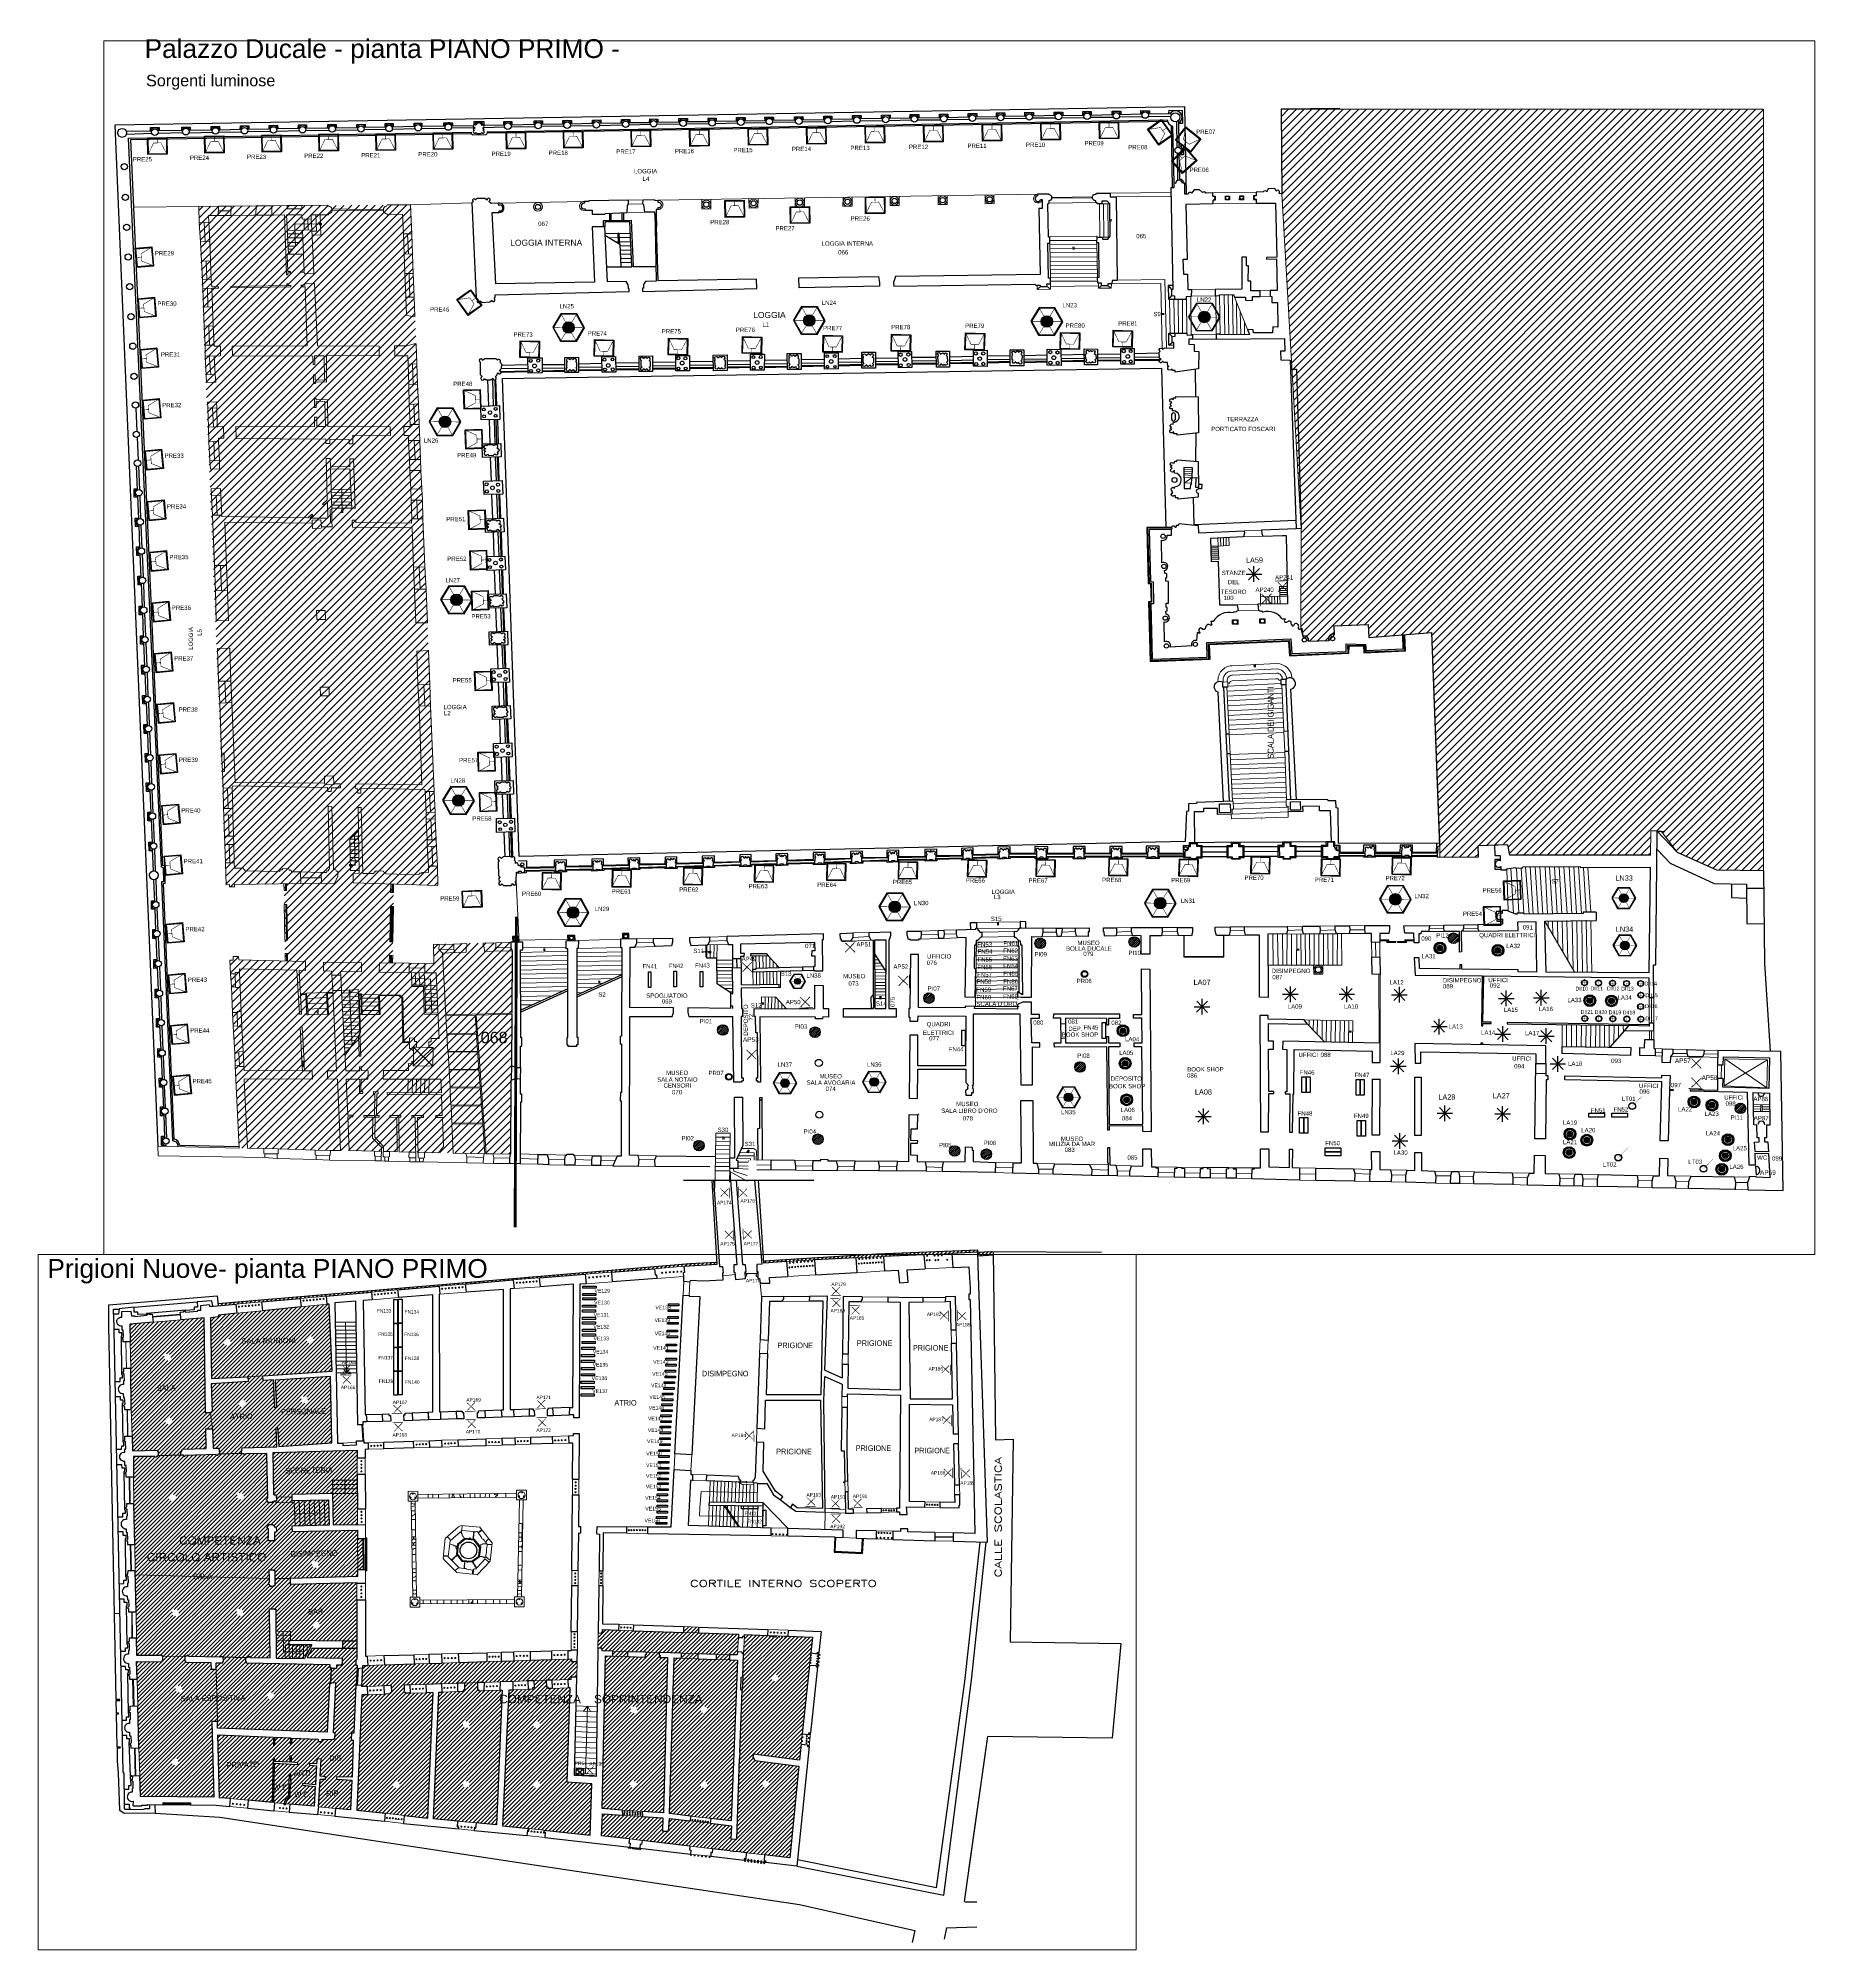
# Model space of a CAD drawing. Header units: millimetres. Extents: x 195 to 76808, y -2861 to 4318.
# Drawn here: x 17641 to 23789, y -2297 to 4318 of the extents above; entities that cross this region are included whole.
import ezdxf
from ezdxf.enums import TextEntityAlignment as Align

# ---------------------------------------------------------------- set-up
doc = ezdxf.new("R2010")
doc.units = ezdxf.units.MM
for name, color, linetype, lineweight in [('_sottile', 253, 'Continuous', 5), ('LAMPADINE', 30, 'Continuous', 30), ('muri', 7, 'Continuous', 9), ('num.vani', 66, 'Continuous', 9)]:
    doc.layers.add(name, color=color, linetype=linetype, lineweight=lineweight)
doc.styles.add('DITTA', font='COMPLEX.SHX', dxfattribs={"height": 60})
doc.styles.add('ducale_200', font='ARIAL.TTF', dxfattribs={"height": 1})
doc.styles.get("Standard").update_dxf_attribs({"font": 'ARIAL.TTF'})
pattern_1 = [(45, (0, 73.86), (-13.470384, 13.470384), [])]
pattern_2 = [(45, (80060.884, -19558.338), (-6.9156472, 6.9156472), [])]
pattern_3 = [(45, (-44129.952, -19082.304), (-6.5698648, 6.5698648), [])]

# ---------------------------------------------------------------- blocks, each defined once
blk = doc.blocks.new('rea')
h = blk.add_hatch(color=256)
h.paths.add_polyline_path([(867, 1810), (867, 1109), (266, 1109), (266, 1810)], flags=16)
h.paths.add_polyline_path([(887, 1830), (887, 1089), (246, 1089), (246, 1830)])
for points in [[(887, 1830), (887, 1089), (246, 1089), (246, 1830)], [(867, 1810), (867, 1109), (266, 1109), (266, 1810)]]:
    blk.add_lwpolyline(points, close=True)
at = {"const_width": 20}
for points in [[(266, 1810), (685, 1600), (685, 1318), (266, 1109)], [(867, 1459), (685, 1459)]]:
    blk.add_lwpolyline(points, dxfattribs=at)
blk = doc.blocks.new('PIANTANA')
at = {"lineweight": 0}
h = blk.add_hatch(dxfattribs=at)
h.set_pattern_fill('ANSI31', color=256, scale=600, style=0)
h.set_pattern_definition([(45, (37136.21, 23067.97), (-53.03301, 53.03301), [])])
edge = h.paths.add_edge_path()
edge.add_arc((14258, -2729), 291, 0, 360)
blk.add_circle((14258, -2729), 291)
blk = doc.blocks.new('FB')
h = blk.add_hatch(color=256)
edge = h.paths.add_edge_path(flags=16)
edge.add_arc((323.34, 430.98), 1.01, 0, 360)
edge = h.paths.add_edge_path()
edge.add_arc((323.34, 430.98), 1.27, 0, 360)
for radius in [1.27, 1.01]:
    blk.add_circle((323.34, 430.98), radius)
blk = doc.blocks.new('re')
at = {"const_width": 0.3}
for points in [[(51.55, 419.05), (51.66, 413.81)], [(55.72, 418.12), (52.08, 414.34)], [(52.09, 417.95), (55.87, 414.31)]]:
    blk.add_lwpolyline(points, dxfattribs=at)
blk = doc.blocks.new('5ea4y')
h = blk.add_hatch(color=256)
edge = h.paths.add_edge_path(flags=16)
edge.add_arc((973, 697), 102, 0, 360)
edge = h.paths.add_edge_path()
edge.add_arc((973, 697), 112, 0, 360)
at = {"const_width": 10}
for points in [[(973, 855), (973, 540)], [(1130, 697), (815, 697)]]:
    blk.add_lwpolyline(points, dxfattribs=at)
for radius in [112, 102]:
    blk.add_circle((973, 697), radius)
at = {"color": 160, "insert": (996, 726), "char_height": 2, "width": 10.79, "attachment_point": 1, "style": 'ducale_200'}
blk.add_mtext('{\\H0.75x; }', dxfattribs=at)
blk = doc.blocks.new('sospensione normale')
h = blk.add_hatch(color=256)
h.paths.add_polyline_path([(24193.1, 756.4, 1), (24171.9, 756.4, 1)], flags=16)
h.paths.add_polyline_path([(24176, 756.4, -1), (24189, 756.4, -1)], flags=0)
h.paths.add_polyline_path([(24195.1, 756.4, 1), (24169.9, 756.4, 1)])
for radius in [13.6, 12.6, 11.6, 10.6, 6.52]:
    blk.add_circle((24182.5, 756.4), radius)
blk = doc.blocks.new('LAMPADA_TAVOLO')
at = {"linetype": 'Continuous'}
blk.add_hatch(color=256, dxfattribs=at).paths.add_polyline_path([(114, 237, 0.2016603), (-90, 248), (-84, 233, -0.2016603), (107, 223, -1), (-107, -223, -0.6643639), (-84, 233), (-90, 248, 0.6643639), (-114, -237, 1)])
at = {"const_width": 20, "flags": 128}
blk.add_lwpolyline([(-349, 965), (0, 0)], dxfattribs=at)
for radius in [263, 247]:
    blk.add_circle((0, 0), radius)
blk = doc.blocks.new('l')
at = {"const_width": 0.2}
for points in [[(238.9, 339.3), (238.8, 342.3)], [(238.9, 340.8), (250.9, 341.1)], [(250.9, 339.6), (250.8, 342.6)]]:
    blk.add_lwpolyline(points, dxfattribs=at)
blk = doc.blocks.new('sr')
at = {"xscale": 2.03261301040023, "yscale": 2.03261301040023, "zscale": 2.032613010400235, "rotation": 87.50909969895497}
for p in [(24785.8, -1850.7), (24786.3, -1824.5), (24784.8, -1903), (24785.3, -1876.9), (24783.2, -1981.5), (24783.7, -1955.4), (24784.3, -1929.2), (24782.7, -2007.7)]:
    blk.add_blockref('l', p, dxfattribs=at)

msp = doc.modelspace()

# ---------------------------------------------------------------- hatches: boundary and pattern name
at = {"layer": '_sottile'}
h = msp.add_hatch(dxfattribs=at)
h.set_pattern_fill('ANSI31', color=256, scale=6, style=0)
h.set_pattern_definition(pattern_1)
h.paths.add_polyline_path([(21941.8, 4072.2), (21943.8, 3780), (22011.4, 2621.5), (22010.5, 2276.5), (22016.5, 2248.3), (22036.9, 2232), (22107.7, 2234), (22126.8, 2254.8), (22125.8, 2285), (22243, 2289.3), (22245.5, 2243.7), (22463.1, 2261), (22491, 1532.5), (22491.4, 1484), (22624.7, 1485.2), (22624.2, 1523.2), (22726.5, 1526.8), (22733.7, 1491.4), (22835.9, 1492.2), (23219.6, 1491.2), (23220.8, 1574.6), (23256.7, 1573.5), (23311.9, 1501.7), (23448.7, 1440.6), (23611, 1437.6), (23611, 4072.2)])
h = msp.add_hatch(dxfattribs=at)
h.set_pattern_fill('ANSI31', color=256, scale=6, style=0)
h.set_pattern_definition(pattern_1)
h.paths.add_polyline_path([(18196.2, 3735.8), (18291.1, 1388.6), (18302.5, 1389.2), (18303.1, 1381.1), (18320.2, 1380.8), (18320.4, 1389.7), (18491.4, 1392.1), (18495, 1124.2), (18335.1, 1128.2), (18333.7, 1140.4), (18315.8, 1140.8), (18315.6, 1127.7), (18304.2, 1127.1), (18336.3, 477.1), (19274.7, 456.4), (19280.6, 1159.9), (19276.3, 1170.9), (19276.2, 1189.6), (19283.2, 1189.7), (19008.4, 1182.7), (19010.4, 1115.1), (18867.2, 1117.7), (18870.9, 1390.8), (19024.3, 1385.9), (18929.1, 3741.6)])
h = msp.add_hatch(dxfattribs=at)
h.set_pattern_fill('ANSI31', color=256, scale=74.329535, style=0)
h.set_pattern_definition(pattern_3)
h.paths.add_polyline_path([(19284.9, 21.2), (19374.5, 28.5), (19533.1, 41.2), (19625, 48), (19773, 59.5), (19875.5, 68.1), (19990.7, 74.9), (19990.2, 82.4), (19895.8, 78), (18262.8, -60.6), (18263.6, -67.9), (18324.2, -62.6), (18413.6, -54.7), (18547.7, -42.8), (18636.9, -34.9), (18794.7, -21), (18884.6, -13.1), (19027.9, -0.4), (19118.2, 6.5), (19118.1, 6.7)])
h = msp.add_hatch(dxfattribs=at)
h.set_pattern_fill('ANSI31', color=256, scale=74.329535, style=0)
h.set_pattern_definition(pattern_3)
h.paths.add_polyline_path([(20152, 79.5), (20230.7, 84.4), (20327.4, 90.6), (20328.9, 90.7), (20470.2, 97.2), (20566.5, 101.7), (20706.1, 108.3), (20802.7, 112.8), (20892.5, 117), (20892.3, 124.7), (20542.9, 110.8), (20151.5, 87.4)])
h = msp.add_hatch(dxfattribs=at)
h.set_pattern_fill('ANSI31', color=256, scale=74.329535, style=0)
h.set_pattern_definition(pattern_3)
h.paths.add_polyline_path([(20945.9, 119.3), (20938, 119.3), (20892.6, 117), (20892.5, 117), (20892.8, 102.7), (20946.1, 106.4)])
h = msp.add_hatch(dxfattribs=at)
h.set_pattern_fill('ANSI31', color=256, scale=78.241616, style=0)
h.set_pattern_definition(pattern_2)
h.paths.add_polyline_path([(18215.5, -110.3), (18135.1, -117.2), (18038.4, -125.5), (17958.5, -132.4), (17958.7, -193.6), (17961.3, -285.2), (17963.1, -427.7), (17965.5, -520.2), (17966.8, -570.9), (18053.1, -568.7), (18053.2, -573.1), (18055.5, -573), (18055.6, -588.2), (18134.9, -585.9), (18135.5, -570.1), (18139.2, -570.2), (18139.2, -565.2), (18222.1, -562.8), (18221.5, -494.6), (18244, -493.9), (18237.1, -439), (18220.3, -439)])
h.paths.add_polyline_path([(18075.8, -245.8, -1), (18099.6, -245.8, -1)], flags=16)
h.paths.add_polyline_path([(18104.4, -467.1, -1), (18080.6, -467.1, -1)], flags=16)
h.paths.add_polyline_path([(18648.2, -62.7), (18640.2, -63.5), (18550.6, -72.1), (18550.6, -72.4), (18417.2, -85.6), (18328.1, -94.5), (18264.6, -100.8), (18264.6, -106.5), (18236.6, -110.1), (18240.4, -320.1), (18366.3, -313.9), (18418, -310.9), (18418, -310.7), (18658, -295.1)])
h.paths.add_polyline_path([(18283.4, -194.8, -1), (18307.1, -194.8, -1)], flags=16)
h.paths.add_polyline_path([(18568.8, -185.8, -1), (18592.6, -185.8, -1)], flags=16)
h.paths.add_polyline_path([(18455.6, -325.3), (18419, -327.4), (18418, -310.9), (18366.3, -313.9), (18368, -330.7), (18239.9, -339), (18243.1, -433.9), (18237.1, -439), (18244, -493.9), (18246.5, -561.6), (18265.4, -561.6), (18265.4, -567.1), (18267.2, -567.1), (18268.4, -581.7), (18344.9, -579.8), (18345.2, -564.7), (18346.8, -564.7), (18346.8, -560), (18467.2, -556.4), (18463.9, -490.1), (18469.1, -489.9), (18473, -556.1), (18657.2, -542.3), (18652.7, -313.3), (18461.1, -325.5), (18465.4, -421.7), (18460.1, -421.7)])
h.paths.add_polyline_path([(18359.7, -406.9, -1), (18336, -406.9, -1)], flags=16)
h.paths.add_polyline_path([(18574.2, -393.6, -1), (18550.4, -393.6, -1)], flags=16)
h.paths.add_polyline_path([(18052, -368.3), (18115.3, -367.3), (18114.9, -338.1), (18051.5, -339)], flags=24)
h.paths.add_polyline_path([(18348.9, -205.2), (18529.3, -202.5), (18528.8, -173.3), (18348.5, -176)], flags=24)
h.paths.add_polyline_path([(18491.2, -449.8), (18627.7, -447.8), (18627.2, -418.5), (18490.7, -420.6)], flags=24)
h.paths.add_polyline_path([(18307.6, -466.4), (18380.7, -465.3), (18380.3, -436), (18307.2, -437.2)], flags=24)
h = msp.add_hatch(dxfattribs=at)
h.set_pattern_fill('ANSI31', color=256, scale=78.241616, style=0)
h.set_pattern_definition(pattern_2)
h.paths.add_polyline_path([(18745.3, -717.8), (18660.4, -718.1), (18663, -828.1), (18745.8, -826.2), (18745.5, -771.5)], flags=17)
h.paths.add_polyline_path([(18659.4, -671.9), (18745, -671.9), (18744.9, -651.4), (18744.6, -594.4), (18744.4, -568), (18454.1, -576.4), (18455.8, -723.2), (18464.9, -723), (18465, -731.4), (18518.1, -729.8), (18518.1, -721.5), (18660.4, -718.1)])
h.paths.add_polyline_path([(18702.9, -702.4), (18660, -702.6), (18660.4, -718.1), (18703.3, -717.9)], flags=17)
h.paths.add_polyline_path([(18702.6, -687.2), (18659.7, -687.2), (18660, -702.6), (18702.9, -702.4)], flags=17)
h.paths.add_polyline_path([(18702.2, -671.9), (18659.4, -671.9), (18659.7, -687.2), (18702.6, -687.2)], flags=16)
h.paths.add_polyline_path([(18745, -671.9), (18702.2, -671.9), (18702.6, -687.2), (18745.1, -687.1)], flags=17)
h.paths.add_polyline_path([(18745.1, -687.1), (18702.6, -687.2), (18702.9, -702.4), (18745.2, -702.1)], flags=17)
h.paths.add_polyline_path([(18745.2, -702.1), (18702.9, -702.4), (18703.3, -717.9), (18745.3, -717.8)], flags=17)
h.paths.add_polyline_path([(18645.2, -740), (18630.6, -740.3), (18634.2, -828.6), (18647.3, -828.3)], flags=17)
h.paths.add_polyline_path([(18630.6, -740.3), (18613.2, -740.7), (18615.1, -785.4), (18632.4, -784.9)], flags=17)
h.paths.add_polyline_path([(18632.4, -784.9), (18615.1, -785.4), (18616.8, -829.1), (18634.2, -828.6)], flags=17)
h.paths.add_polyline_path([(18615.1, -785.4), (18597.7, -786), (18599.5, -829.5), (18616.8, -829.1)], flags=17)
h.paths.add_polyline_path([(18613.2, -740.7), (18595.9, -741.1), (18597.7, -786), (18615.1, -785.4)], flags=17)
h.paths.add_polyline_path([(18595.9, -741.1), (18578.5, -741.6), (18580.3, -786.5), (18597.7, -786)], flags=17)
h.paths.add_polyline_path([(18597.7, -786), (18580.3, -786.5), (18582.1, -829.9), (18599.5, -829.5)], flags=17)
h.paths.add_polyline_path([(18580.3, -786.5), (18563, -787), (18564.7, -830.3), (18582.1, -829.9)], flags=17)
h.paths.add_polyline_path([(18578.5, -741.6), (18561.1, -742), (18563, -787), (18580.3, -786.5)], flags=17)
h.paths.add_polyline_path([(18561.1, -742), (18543.7, -742.4), (18545.6, -787.6), (18563, -787)], flags=17)
h.paths.add_polyline_path([(18563, -787), (18545.6, -787.6), (18547.4, -830.7), (18564.7, -830.3)], flags=17)
h.paths.add_polyline_path([(18545.6, -787.6), (18528.2, -788.1), (18530, -831.1), (18547.4, -830.7)], flags=17)
h.paths.add_polyline_path([(18543.7, -742.4), (18526.4, -742.8), (18528.2, -788.1), (18545.6, -787.6)], flags=17)
h.paths.add_polyline_path([(18519.8, -743), (18518.1, -743), (18518.1, -729.8), (18465, -731.4), (18465.2, -744.8), (18463, -744.8), (18463.2, -750.2), (18519.5, -749.1)], flags=17)
h.paths.add_polyline_path([(18526.4, -742.8), (18519.8, -743), (18519.5, -749.1), (18463.2, -750.2), (18463, -744.8), (18456.8, -744.8), (18456.8, -747.2), (18451, -747.2), (18451, -749.3), (18435.2, -749.1), (18435.3, -746.2), (18433.3, -746.2), (18433.3, -740.9), (18431.4, -740.9), (18431.4, -737.6), (18433.3, -737.6), (18433.3, -735), (18435, -735), (18432.6, -579.8), (18357.7, -581), (18357.7, -583.7), (18353.6, -583.7), (18353.6, -580.8), (18348, -580.8), (18348, -579.8), (18344.9, -579.8), (18268.4, -581.7), (18262.3, -582.2), (18262.3, -587.2), (18256.2, -587.2), (18256.2, -583.5), (18148.3, -586.6), (18148.3, -590.2), (18144, -590.2), (18144, -585.9), (18139.2, -585.9), (18134.9, -585.9), (18055.6, -588.2), (18053.7, -588.2), (18053.7, -590), (18049.1, -590), (18049.1, -592.2), (18044.5, -592.2), (18044.5, -589.7), (18041.1, -589.7), (17970.2, -590.7), (17970.2, -662.2), (17972.3, -753.5), (17975.4, -894.7), (17976.9, -985.5), (17977.3, -999.7), (18440.4, -1012.6), (18440.4, -997.7), (18438.7, -994.7), (18439.1, -983.3), (18457.7, -983.3), (18457.7, -985.4), (18461, -985.4), (18461, -1012.5), (18512.6, -1012.5), (18746.8, -1006), (18746.7, -981.2), (18746.1, -874.5), (18745.9, -844.9), (18519.6, -850.2), (18519.1, -831.4), (18530, -831.1)])
h.paths.add_polyline_path([(18328.3, -727.2, -1), (18352, -727.2, -1)], flags=16)
h.paths.add_polyline_path([(18093.9, -732.8, -1), (18117.7, -732.8, -1)], flags=16)
h.paths.add_polyline_path([(18432.8, -833.6), (18435.7, -833.6), (18435.7, -829.8), (18438.2, -829.8), (18438.1, -826), (18453, -825.6), (18453, -828.1), (18457.7, -828.1), (18457.7, -834), (18464.4, -834), (18465.3, -852.2), (18458.5, -852.2), (18458.5, -881.7), (18437.4, -881.7), (18436.1, -870.7), (18437.8, -870.7), (18437.8, -840.3), (18435.7, -840.3), (18435.7, -838.2), (18432.8, -838.2)], flags=16)
h.paths.add_polyline_path([(18611, -963.7, -1), (18587.2, -963.7, -1)], flags=16)
h.paths.add_polyline_path([(18171.6, -1020.2), (18235, -1019.3), (18234.5, -990), (18171.2, -991)], flags=9)
h.paths.add_polyline_path([(18525.1, -941.4), (18666.5, -939.3), (18666, -910), (18524.7, -912.2)], flags=24)
h.paths.add_polyline_path([(17988, -960.6), (18459.2, -960.6), (18459.2, -916.9), (17988, -916.9)], flags=24)
h.paths.add_polyline_path([(18081.2, -902.9), (18377.5, -902.9), (18377.5, -859.2), (18081.2, -859.2)], flags=24)
h.paths.add_polyline_path([(18505, -653.9), (18651.3, -651.7), (18650.8, -622.4), (18504.6, -624.6)], flags=24)
h = msp.add_hatch(dxfattribs=at)
h.set_pattern_fill('ANSI31', color=256, scale=74.329535, style=0)
h.set_pattern_definition(pattern_3)
h.paths.add_polyline_path([(18746.7, -981.2), (18765.7, -981.2), (18764.8, -874.5), (18746.1, -874.5)])
h = msp.add_hatch(dxfattribs=at)
h.set_pattern_fill('ANSI31', color=256, scale=74.329535, style=0)
h.set_pattern_definition(pattern_3)
h.paths.add_polyline_path([(20398, -918.3), (20400.2, -869.8), (20397.5, -869.7), (20395.5, -920.7), (20493.8, -925.7), (20496.4, -873.5), (20493.6, -873.4), (20491.5, -922.5)])
h = msp.add_hatch(dxfattribs=at)
h.set_pattern_fill('ANSI31', color=256, scale=78.241616, style=0)
h.set_pattern_definition(pattern_2)
h.paths.add_polyline_path([(18489.1, -1226.1), (18463.9, -1225.6), (18464.7, -1287.6), (18495.9, -1288.1), (18496, -1265), (18489.4, -1264.9)])
h.paths.add_polyline_path([(18508.8, -1227.8), (18513.7, -1227.8), (18513.7, -1226.5), (18489.1, -1226.1), (18489.4, -1264.9), (18496, -1265), (18496.2, -1241.8), (18514.4, -1241.9), (18508.7, -1238.2)], flags=17)
h.paths.add_polyline_path([(18513.9, -1210.5), (18488.9, -1210.4), (18489.1, -1226.1), (18513.7, -1226.5), (18513.7, -1225.5)], flags=17)
h.paths.add_polyline_path([(18514, -1195.4), (18488.8, -1195), (18488.9, -1210.4), (18513.9, -1210.5)], flags=17)
h.paths.add_polyline_path([(18488.8, -1195), (18463.6, -1194.7), (18463.8, -1210.2), (18488.9, -1210.4)], flags=17)
h.paths.add_polyline_path([(18488.9, -1210.4), (18463.8, -1210.2), (18463.9, -1225.6), (18489.1, -1226.1)], flags=17)
h.paths.add_polyline_path([(18509.2, -1241.9), (18496.2, -1241.8), (18496, -1265), (18509.1, -1265.2)], flags=17)
h.paths.add_polyline_path([(18521.4, -1241.9), (18514.4, -1241.9), (18509.2, -1241.9), (18509.1, -1265.2), (18521.2, -1265.3)], flags=17)
h.paths.add_polyline_path([(18533.9, -1241.9), (18521.4, -1241.9), (18521.2, -1265.3), (18533.7, -1265.5)], flags=17)
h.paths.add_polyline_path([(18546.2, -1241.9), (18533.9, -1241.9), (18533.7, -1265.5), (18546, -1265.7)], flags=17)
h.paths.add_polyline_path([(18558.8, -1241.8), (18546.2, -1241.9), (18546, -1265.7), (18558.7, -1265.8)], flags=17)
h.paths.add_polyline_path([(18571.3, -1241.8), (18558.8, -1241.8), (18558.5, -1289), (18562.7, -1289.1), (18571.1, -1273.5)])
h.paths.add_polyline_path([(18588.1, -1241.8), (18571.3, -1241.8), (18571.1, -1273.5)], flags=17)
h.paths.add_polyline_path([(18558.7, -1265.8), (18546, -1265.7), (18545.8, -1288.8), (18558.5, -1289)], flags=17)
h.paths.add_polyline_path([(18546, -1265.7), (18533.7, -1265.5), (18533.5, -1288.6), (18545.8, -1288.8)], flags=17)
h.paths.add_polyline_path([(18533.7, -1265.5), (18521.2, -1265.3), (18521, -1288.4), (18533.5, -1288.6)], flags=17)
h.paths.add_polyline_path([(18521.2, -1265.3), (18509.1, -1265.2), (18508.9, -1288.3), (18521, -1288.4)], flags=17)
h.paths.add_polyline_path([(18509.1, -1265.2), (18496, -1265), (18495.9, -1288.1), (18508.9, -1288.3)], flags=17)
h.paths.add_polyline_path([(18744, -1227.6), (18693.5, -1227.6), (18693.5, -1253.7), (18744, -1253.7)], flags=17)
h.paths.add_polyline_path([(18441.8, -1129.2), (18439.1, -1129.2), (18439.1, -1125.3), (18441.4, -1125.3), (18441.4, -1120.1), (18442.8, -1120.1), (18442.8, -1117.3), (18457.8, -1117.4), (18457.8, -1118.9), (18462.7, -1118.9), (18463.6, -1194.7), (18514, -1195.4), (18513.7, -1225.5), (18693.5, -1227.6), (18744, -1227.6), (18744, -1085.9), (18744, -1028.8), (18744, -1026.1), (18512.6, -1031.7), (18512.6, -1012.5), (18461, -1012.5), (18461, -1036.5), (18456, -1036.5), (18456, -1039), (18442.5, -1039.4), (18442.5, -1035.6), (18440.4, -1035.6), (18440.4, -1031.8), (18437.4, -1031.8), (18437.4, -1027.6), (18440.4, -1027.6), (18440.4, -1012.6), (17977.3, -999.7), (17980.3, -1127.7), (17981.2, -1219.1), (17982.1, -1279.4), (18057.4, -1279.4), (18060.1, -1279.4), (18060.1, -1277.3), (18064.4, -1277.3), (18064.4, -1279.4), (18069.6, -1279.4), (18069.3, -1281.6), (18072.4, -1281.6), (18148.2, -1282.4), (18151.9, -1282.8), (18152, -1280.4), (18156.1, -1280.7), (18156.1, -1278.1), (18160.9, -1278.3), (18163.2, -1282.4), (18270.5, -1284.3), (18270.5, -1280.9), (18274.2, -1280.9), (18274.2, -1283.9), (18281.3, -1283.9), (18359.8, -1285.9), (18363.2, -1285.9), (18363.3, -1284.3), (18368.6, -1284.4), (18368.6, -1281.2), (18372.4, -1281.2), (18372.4, -1284.5), (18374.5, -1284.5), (18374.5, -1286), (18443.4, -1286.6)])
h.paths.add_polyline_path([(18103.4, -1131.3, -1), (18127.2, -1131.3, -1)], flags=16)
h.paths.add_polyline_path([(18326.4, -1129.4, -1), (18350.2, -1129.4, -1)], flags=16)
h.paths.add_polyline_path([(18614.8, -1173.3, -1), (18591, -1173.3, -1)], flags=16)
h.paths.add_polyline_path([(18242, -1507.4), (18261.5, -1507.6), (18257.1, -1325.6), (18239.2, -1325.6), (18238.1, -1303.6), (18150.8, -1302.1), (18150.8, -1297.3), (18148.2, -1297.3), (18148.2, -1282.4), (18072.4, -1281.6), (18072.4, -1296), (18069.9, -1296), (18069.9, -1301), (17981.5, -1300), (17982.8, -1361), (17985.2, -1453), (17989.2, -1598.8), (17992.2, -1695.3), (17994.7, -1766.6), (18248.2, -1769)])
h.paths.add_polyline_path([(18125.7, -1646.5, -1), (18101.9, -1646.5, -1)], flags=16)
h.paths.add_polyline_path([(18115.5, -1395.1, -1), (18139.3, -1395.1, -1)], flags=16)
h.paths.add_polyline_path([(18649.3, -1376.8), (18653.2, -1376.8), (18653.3, -1373.9), (18656, -1324), (18656.1, -1321), (18651.5, -1321), (18651.6, -1311.7), (18361.9, -1305.9), (18361.9, -1301.1), (18359.8, -1301.1), (18359.8, -1285.9), (18281.3, -1283.9), (18282.4, -1299.2), (18279.8, -1299.2), (18279.8, -1304.4), (18257.1, -1304.4), (18257.1, -1325.6), (18261.5, -1507.6), (18261.5, -1529.9), (18640.8, -1544.7)])
h.paths.add_polyline_path([(18433.7, -1418.2, -1), (18457.5, -1418.2, -1)], flags=16)
h.paths.add_polyline_path([(18731.3, -1572.2), (18727.8, -1571.8), (18727.8, -1570.2), (18724.4, -1570.1), (18724.6, -1548.1), (18734, -1548.2), (18741.5, -1381.1), (18741.5, -1381.1), (18744.1, -1324), (18744.1, -1312), (18739.9, -1312), (18739.9, -1292.3), (18744, -1292.3), (18744, -1253.7), (18693.5, -1253.7), (18588.8, -1253.1), (18571.1, -1285.8), (18693.1, -1288.6), (18692.6, -1308.7), (18690.2, -1308.7), (18690.2, -1312.1), (18673.6, -1312), (18673.6, -1324.2), (18656, -1324), (18653.3, -1373.9), (18670.3, -1374.7), (18662.5, -1546.6), (18668.4, -1546.6), (18667.2, -1567), (18662.5, -1567), (18662.5, -1570.1), (18623.3, -1568.6), (18623, -1576.6), (18610, -1576.6), (18610, -1568), (18519.3, -1564.6), (18518.1, -1583.7), (18513.1, -1583.7), (18513.8, -1563.5), (18461.1, -1561.8), (18460.2, -1589.6), (18454.9, -1589.6), (18454.9, -1561.5), (18262.2, -1553.1), (18267.7, -1770.9), (18304.7, -1774.2), (18367, -1779.8), (18450, -1787.2), (18453.7, -1634.4), (18458.9, -1634.4), (18458.9, -1645.2), (18512.2, -1648.3), (18512.2, -1627.2), (18517.7, -1627.2), (18517.7, -1648.6), (18539.2, -1649.8), (18538.8, -1656.3), (18458.9, -1651.7), (18456.2, -1786.9), (18458.6, -1788.4), (18491.3, -1791.6), (18497.1, -1775.2), (18506.6, -1762.7), (18509.6, -1689.3), (18515.2, -1689.3), (18514.7, -1716.4), (18516.8, -1716.4), (18516.4, -1723.4), (18514.3, -1723.3), (18513.1, -1764.8), (18502.7, -1778.5), (18497.5, -1792.2), (18511.9, -1793.6), (18595.4, -1800.5), (18599.6, -1732.5), (18555.2, -1727.2), (18555.8, -1721.8), (18600.2, -1726.1), (18604.1, -1660.3), (18579.7, -1658.4), (18580, -1652.6), (18604.1, -1653.6), (18605.7, -1636.9), (18620.1, -1637.7), (18616.4, -1696.9), (18634.7, -1698.3), (18635.3, -1706.8), (18616.7, -1706.6), (18610.4, -1802.5), (18670.1, -1808), (18721.6, -1812.6), (18726.4, -1709.8), (18673.1, -1707.3), (18673.1, -1698.9), (18727.7, -1700.4)])
h.paths.add_polyline_path([(18136.7, -1442.8), (18356.1, -1439.5), (18355.6, -1410.2), (18136.3, -1413.6)], flags=9)
h.paths.add_polyline_path([(18573.2, -1373), (18743, -1370.4), (18742.6, -1345.2), (18572.8, -1347.8)], flags=24)
h.paths.add_polyline_path([(18573.2, -1349.6), (18743, -1347), (18742.6, -1321.8), (18572.8, -1324.4)], flags=24)
h.paths.add_polyline_path([(18637.8, -1770.9), (18686.5, -1770.1), (18686.1, -1740.9), (18637.3, -1741.6)], flags=24)
h.paths.add_polyline_path([(18525.3, -1700.5), (18583.8, -1699.6), (18583.4, -1670.4), (18524.9, -1671.3)], flags=24)
h.paths.add_polyline_path([(18458.8, -1751), (18507.5, -1750.2), (18507.1, -1721), (18458.3, -1721.7)], flags=24)
h.paths.add_polyline_path([(18531.3, -1775.1), (18580, -1774.4), (18579.6, -1745.1), (18530.9, -1745.9)], flags=24)
h.paths.add_polyline_path([(18648.9, -1648.8), (18697.6, -1648.1), (18697.2, -1618.8), (18648.4, -1619.6)], flags=24)
h.paths.add_polyline_path([(18295.5, -1672.3), (18402.7, -1670.7), (18402.3, -1641.5), (18295, -1643.1)], flags=24)
h.paths.add_polyline_path([(18171.6, -1020.2), (18235, -1019.3), (18234.5, -990), (18171.2, -991)], flags=9)
h.paths.add_polyline_path([(18577.1, -1141.9), (18625.8, -1141.2), (18625.4, -1111.9), (18576.7, -1112.7)], flags=24)
h = msp.add_hatch(dxfattribs=at)
h.set_pattern_fill('ANSI31', color=256, scale=78.241616, style=0)
h.set_pattern_definition(pattern_2)
h.paths.add_polyline_path([(20063.9, -1205.2), (19925.7, -1200.6), (19873.9, -1198.8), (19699.4, -1193), (19645.9, -1191.2), (19593.9, -1189.4), (19594.3, -1197.3), (19591.4, -1197.3), (19591.4, -1201.2), (19578.6, -1200.8), (19577.8, -1253.5), (19591.1, -1253.5), (19591.1, -1257.2), (19592.9, -1257.2), (19592.9, -1263.2), (19628.7, -1264.3), (19680.6, -1265.8), (19744.6, -1267.7), (19789.2, -1269), (19866.1, -1271.3), (19923.6, -1273), (19987.4, -1274.9), (20033.6, -1276.3), (20060.1, -1277.1), (20060.8, -1266), (20063.8, -1216.1)])
h.paths.add_polyline_path([(19926, -1180.6), (19874.3, -1178.7), (19873.9, -1198.8), (19925.7, -1200.6)])
h.paths.add_polyline_path([(19923.6, -1273), (19866.1, -1271.3), (19865.6, -1288.3), (19923.1, -1290.3)], flags=17)
h.paths.add_polyline_path([(20033.6, -1276.3), (19987.4, -1274.9), (19986.9, -1292.6), (20033.1, -1294.2)], flags=17)
h.paths.add_polyline_path([(19680.6, -1265.8), (19628.7, -1264.3), (19628.5, -1281.1), (19680.4, -1282.6)], flags=17)
h.paths.add_polyline_path([(19818.3, -1286.3), (19792.5, -1285.6), (19792.6, -1277.8), (19789.2, -1277.8), (19789.2, -1269), (19744.6, -1267.7), (19744.5, -1276), (19741.3, -1275.9), (19741.2, -1284.2), (19680.4, -1282.6), (19628.5, -1281.1), (19604.4, -1280.5), (19592.9, -1808.8), (19662.2, -1813.7), (19731.4, -1818.6), (19804.2, -1823.8)], flags=17)
h.paths.add_polyline_path([(19690.2, -1467.1, -1), (19714, -1467.1, -1)], flags=16)
h.paths.add_polyline_path([(19713, -1725.1, -1), (19689.2, -1725.1, -1)], flags=16)
h.paths.add_polyline_path([(20060.2, -1295.1), (20033.1, -1294.2), (19986.9, -1292.6), (19923.1, -1290.3), (19865.6, -1288.3), (19841.4, -1287.5), (19824.9, -1825.7), (19898.6, -1834.6), (19968.3, -1843.1), (20039.2, -1851.6)], flags=17)
h.paths.add_polyline_path([(19933, -1467.1, -1), (19956.8, -1467.1, -1)], flags=16)
h.paths.add_polyline_path([(19955.8, -1725.1, -1), (19932, -1725.1, -1)], flags=16)
h.paths.add_polyline_path([(20309.9, -1311.9), (20311.6, -1295.9, -0.084989), (20311.5, -1295.3, -0.137906), (20311.8, -1294.3), (20312.6, -1287, -0.080575), (20312.5, -1286.4, -0.133441), (20312.7, -1285.5), (20313.4, -1279.4, -0.192914), (20312.8, -1278.1, -0.247718), (20313.7, -1276.6), (20314.3, -1270.1), (20320, -1215.7), (20235.2, -1212.4), (20164.9, -1209.6), (20084.4, -1206.5), (20084.6, -1212.5), (20082, -1272.4), (20079.4, -1352.4), (20076.9, -1399), (20068.4, -1614), (20067.6, -1635.5), (20058, -1914.6), (20037.8, -1913.8), (20040.1, -1868.2), (19966.3, -1859.5), (19896.5, -1851.4), (19825.1, -1843.1), (19822, -1887), (19800.9, -1887.2), (19802.6, -1841), (19732.1, -1836.2), (19662.6, -1831.5), (19593.6, -1826.9), (19590.5, -1902.5), (19686.5, -1913.8), (19730.6, -1918.9), (19896, -1938.4), (19974.7, -1947.6), (20035.8, -1954.8), (20056.5, -1957.6), (20090.5, -1961.6), (20154.7, -1969.2), (20241.3, -1979.5), (20273.1, -1662.3), (20120.3, -1642.4), (20113.7, -1630.7), (20116.1, -1620.3), (20275.4, -1641.3), (20281.2, -1586.2), (20285, -1549.5)])
h.paths.add_polyline_path([(20177.6, -1355.3, -1), (20201.4, -1355.3, -1)], flags=16)
h.paths.add_polyline_path([(20171.1, -1724.8, -1), (20147.3, -1724.8, -1)], flags=16)
h.paths.add_polyline_path([(20181.2, -1212.9, -1), (20184.9, -1212.9, -1)], flags=16)
h.paths.add_polyline_path([(20191.8, -1213.1, -1), (20195.5, -1213.1, -1)], flags=16)
h.paths.add_polyline_path([(20202.5, -1213.4, -1), (20206.3, -1213.4, -1)], flags=16)
h.paths.add_polyline_path([(20170.4, -1212.3, -1), (20174.1, -1212.3, -1)], flags=16)
h.paths.add_polyline_path([(20213.3, -1214.2, -1), (20217.1, -1214.2, -1)], flags=16)
h.paths.add_polyline_path([(20224.1, -1214.2, -1), (20227.9, -1214.2, -1)], flags=16)
h.paths.add_polyline_path([(19484.7, -1352.2), (19505.1, -1352.4), (19505.1, -1352.4), (19506.4, -1299.6), (19486.4, -1299.5), (19486.5, -1290.8), (19473.6, -1291.2), (19417.4, -1293), (19342.9, -1295.4), (19286.7, -1297.2), (19243.5, -1298.5), (19193.6, -1300.1), (19096, -1303.2), (19037.7, -1305.1), (18994.1, -1306.4), (18941.4, -1308.1), (18839.3, -1311.3), (18781, -1313.2), (18763.9, -1313.7), (18760.8, -1386.2), (18779.3, -1385.6), (18837, -1383.6), (18862.7, -1382.8), (18863.5, -1406.6), (18859.1, -1406.7), (18859, -1411.9), (18838.1, -1412.6), (18779.9, -1414.6), (18761.3, -1415.3), (18743.6, -1813.9), (18841.3, -1824.8), (18907.8, -1832.3), (18988.8, -1841.3), (19007.5, -1406.8), (18983.4, -1407.6), (18928.5, -1409.5), (18910.6, -1409.7), (18910.4, -1405.3), (18906.8, -1405.3), (18906.8, -1381.3), (18927.2, -1380.6), (18982.4, -1378.7), (19036.1, -1376.9), (19091.5, -1375.6), (19091.5, -1375), (19115.7, -1374.2), (19161.2, -1372.7), (19184.2, -1371.9), (19239, -1370.1), (19283.1, -1368.6), (19335.1, -1366.8), (19356.4, -1366.1), (19399.1, -1364.7), (19417.9, -1364), (19473.7, -1362.2), (19484.1, -1361.8)])
h.paths.add_polyline_path([(18891.3, -1725.1, -1), (18867.5, -1725.1, -1)], flags=16)
h.paths.add_polyline_path([(19246.7, -1398.4), (19238.8, -1398.6), (19183.2, -1400.4), (19164.4, -1401.1), (19164.5, -1396.2), (19161.2, -1396.1), (19161.2, -1372.7), (19115.7, -1374.2), (19116.2, -1398.1), (19111.4, -1398.1), (19111.3, -1402.8), (19092.2, -1403.4), (19037.3, -1405.2), (19027.8, -1405.5), (19009.3, -1844.7), (19091.8, -1852.4), (19156.2, -1858.5), (19226.4, -1865.1)])
h.paths.add_polyline_path([(19134.5, -1518.4, -1), (19110.7, -1518.4, -1)], flags=16)
h.paths.add_polyline_path([(19134.1, -1725.1, -1), (19110.3, -1725.1, -1)], flags=16)
h.paths.add_polyline_path([(19481.4, -1391), (19474.7, -1391.2), (19418.9, -1393.1), (19406, -1393.6), (19405.7, -1388.2), (19399.9, -1388.5), (19399.1, -1364.7), (19356.4, -1366.1), (19357.2, -1390.4), (19350.8, -1390.7), (19351.1, -1395.4), (19335.9, -1396.1), (19283.7, -1397.5), (19283.7, -1398.4), (19269, -1399.1), (19248.1, -1867.9), (19338.7, -1877.7), (19390.9, -1883.3), (19551.2, -1900.6), (19556.2, -1723), (19470.8, -1717)])
h.paths.add_polyline_path([(19353.5, -1518.4, -1), (19377.3, -1518.4, -1)], flags=16)
h.paths.add_polyline_path([(19376.9, -1725.1, -1), (19353.1, -1725.1, -1)], flags=16)
h.paths.add_polyline_path([(19182.4, -1451.6), (19993.5, -1451.6), (19993.5, -1407.9), (19182.4, -1407.9)], flags=9)
h.paths.add_polyline_path([(19182.4, -1451.6), (19993.5, -1451.6), (19993.5, -1407.9), (19182.4, -1407.9)], flags=24)
at = {"layer": 'LAMPADINE'}
h = msp.add_hatch(color=256, dxfattribs=at)
h.paths.add_polyline_path([(20334.8, 3295.1), (20362, 3340.5), (20336.2, 3386.7), (20283.3, 3387.5), (20256.2, 3342.1), (20281.9, 3295.9)], flags=16)
h.paths.add_polyline_path([(20335.9, 3293.3), (20364.1, 3340.5), (20337.3, 3388.5), (20282.3, 3389.4), (20254.1, 3342.2), (20280.9, 3294.1)])
h = msp.add_hatch(color=256, dxfattribs=at)
h.paths.add_polyline_path([(21156.8, 3291.6), (21183.9, 3337), (21158.2, 3383.3), (21105.3, 3384.1), (21078.1, 3338.7), (21103.9, 3292.4)], flags=16)
h.paths.add_polyline_path([(21157.8, 3289.8), (21186, 3337), (21159.2, 3385.1), (21104.3, 3385.9), (21076, 3338.7), (21102.8, 3290.7)])
h = msp.add_hatch(color=256, dxfattribs=at)
h.paths.add_polyline_path([(21701.8, 3307.3), (21728.9, 3352.7), (21703.2, 3398.9), (21650.3, 3399.7), (21623.1, 3354.3), (21648.9, 3308.1)], flags=16)
h.paths.add_polyline_path([(21702.8, 3305.4), (21731, 3352.6), (21704.2, 3400.7), (21649.2, 3401.5), (21621, 3354.3), (21647.8, 3306.3)])
h = msp.add_hatch(color=256, dxfattribs=at)
h.paths.add_polyline_path([(19502.1, 3270.7), (19529.2, 3316.1), (19503.5, 3362.3), (19450.6, 3363.2), (19423.4, 3317.7), (19449.2, 3271.5)], flags=16)
h.paths.add_polyline_path([(19503.1, 3268.9), (19531.3, 3316.1), (19504.5, 3364.1), (19449.5, 3365), (19421.3, 3317.8), (19448.1, 3269.7)])
at = {"layer": 'LAMPADINE', "linetype": 'Continuous'}
h = msp.add_hatch(color=256, dxfattribs=at)
h.paths.add_polyline_path([(19456.5, 3316.9, 1), (19496.1, 3316.9, 1)])
h.paths.add_polyline_path([(19458.4, 3316.9, -1), (19494.2, 3316.9, -1)], flags=16)
h = msp.add_hatch(dxfattribs=at)
h.set_pattern_fill('ANSI37', color=256, scale=29.043565, style=0)
h.set_pattern_definition([(45, (16823.5717, 907.9364), (-2.5671127, 2.5671127), []), (135, (16823.5717, 907.9364), (-2.5671127, -2.5671127), [])])
edge = h.paths.add_edge_path()
edge.add_arc((19476.3, 3316.9), 17.9, 0, 360)
h = msp.add_hatch(color=256, dxfattribs=at)
h.paths.add_polyline_path([(20289.3, 3341.3, 1), (20328.9, 3341.3, 1)])
h.paths.add_polyline_path([(20291.2, 3341.3, -1), (20327, 3341.3, -1)], flags=16)
h = msp.add_hatch(dxfattribs=at)
h.set_pattern_fill('ANSI37', color=256, scale=29.043565, style=0)
h.set_pattern_definition([(45, (17656.3458, 932.3175), (-2.5671127, 2.5671127), []), (135, (17656.3458, 932.3175), (-2.5671127, -2.5671127), [])])
edge = h.paths.add_edge_path()
edge.add_arc((20309.1, 3341.3), 17.9, 0, 360)
h = msp.add_hatch(color=256, dxfattribs=at)
h.paths.add_polyline_path([(21111.2, 3337.9, 1), (21150.8, 3337.9, 1)])
h.paths.add_polyline_path([(21113.1, 3337.9, -1), (21149, 3337.9, -1)], flags=16)
h = msp.add_hatch(dxfattribs=at)
h.set_pattern_fill('ANSI37', color=256, scale=29.043565, style=0)
h.set_pattern_definition([(45, (18478.288, 928.852), (-2.5671127, 2.5671127), []), (135, (18478.288, 928.852), (-2.5671127, -2.5671127), [])])
edge = h.paths.add_edge_path()
edge.add_arc((21131, 3337.9), 17.9, 0, 360)
h = msp.add_hatch(color=256, dxfattribs=at)
h.paths.add_polyline_path([(21656.2, 3353.5, 1), (21695.8, 3353.5, 1)])
h.paths.add_polyline_path([(21658.1, 3353.5, -1), (21693.9, 3353.5, -1)], flags=16)
h = msp.add_hatch(dxfattribs=at)
h.set_pattern_fill('ANSI37', color=256, scale=29.043565, style=0)
h.set_pattern_definition([(45, (19023.2628, 944.47), (-2.5671127, 2.5671127), []), (135, (19023.2628, 944.47), (-2.5671127, -2.5671127), [])])
edge = h.paths.add_edge_path()
edge.add_arc((21676, 3353.5), 17.9, 0, 360)
at = {"layer": 'LAMPADINE'}
h = msp.add_hatch(color=256, dxfattribs=at)
h.paths.add_polyline_path([(19074.1, 2944.8), (19101.3, 2990.2), (19075.5, 3036.4), (19022.6, 3037.2), (18995.5, 2991.8), (19021.2, 2945.6)], flags=16)
h.paths.add_polyline_path([(19075.1, 2942.9), (19103.4, 2990.1), (19076.6, 3038.2), (19021.6, 3039), (18993.4, 2991.8), (19020.1, 2943.8)])
at = {"layer": 'LAMPADINE', "linetype": 'Continuous'}
h = msp.add_hatch(color=256, dxfattribs=at)
h.paths.add_polyline_path([(19028.6, 2991, 1), (19068.2, 2991, 1)])
h.paths.add_polyline_path([(19030.4, 2991, -1), (19066.3, 2991, -1)], flags=16)
h = msp.add_hatch(dxfattribs=at)
h.set_pattern_fill('ANSI37', color=256, scale=29.043565, style=0)
h.set_pattern_definition([(45, (16395.625, 581.9872), (-2.5671127, 2.5671127), []), (135, (16395.625, 581.9872), (-2.5671127, -2.5671127), [])])
edge = h.paths.add_edge_path()
edge.add_arc((19048.4, 2991), 17.9, 0, 360)
at = {"layer": 'LAMPADINE'}
h = msp.add_hatch(color=256, dxfattribs=at)
h.paths.add_polyline_path([(19114.3, 2328.4), (19141.4, 2373.9), (19115.7, 2420.1), (19062.8, 2420.9), (19035.6, 2375.5), (19061.4, 2329.3)], flags=16)
h.paths.add_polyline_path([(19115.3, 2326.6), (19143.5, 2373.8), (19116.7, 2421.9), (19061.7, 2422.7), (19033.5, 2375.5), (19060.3, 2327.5)])
at = {"layer": 'LAMPADINE', "linetype": 'Continuous'}
h = msp.add_hatch(color=256, dxfattribs=at)
h.paths.add_polyline_path([(19068.7, 2374.7, 1), (19108.3, 2374.7, 1)])
h.paths.add_polyline_path([(19070.6, 2374.7, -1), (19106.4, 2374.7, -1)], flags=16)
h = msp.add_hatch(dxfattribs=at)
h.set_pattern_fill('ANSI37', color=256, scale=29.043565, style=0)
h.set_pattern_definition([(45, (16435.763, -34.3386), (-2.5671127, 2.5671127), []), (135, (16435.763, -34.3386), (-2.5671127, -2.5671127), [])])
edge = h.paths.add_edge_path()
edge.add_arc((19088.5, 2374.7), 17.9, 0, 360)
at = {"layer": 'LAMPADINE'}
h = msp.add_hatch(color=256, dxfattribs=at)
h.paths.add_polyline_path([(19120.9, 1633.9), (19148, 1679.3), (19122.3, 1725.5), (19069.4, 1726.3), (19042.2, 1680.9), (19068, 1634.7)], flags=16)
h.paths.add_polyline_path([(19121.9, 1632.1), (19150.1, 1679.3), (19123.3, 1727.3), (19068.3, 1728.2), (19040.1, 1681), (19066.9, 1632.9)])
at = {"layer": 'LAMPADINE', "linetype": 'Continuous'}
h = msp.add_hatch(color=256, dxfattribs=at)
h.paths.add_polyline_path([(19075.3, 1680.1, 1), (19114.9, 1680.1, 1)])
h.paths.add_polyline_path([(19077.2, 1680.1, -1), (19113, 1680.1, -1)], flags=16)
h = msp.add_hatch(dxfattribs=at)
h.set_pattern_fill('ANSI37', color=256, scale=29.043565, style=0)
h.set_pattern_definition([(45, (16442.3765, -728.874), (-2.5671127, 2.5671127), []), (135, (16442.3765, -728.874), (-2.5671127, -2.5671127), [])])
edge = h.paths.add_edge_path()
edge.add_arc((19095.1, 1680.1), 17.9, 0, 360)
at = {"layer": 'LAMPADINE'}
h = msp.add_hatch(color=256, dxfattribs=at)
h.paths.add_polyline_path([(19517.1, 1246.5), (19544.3, 1291.9), (19518.5, 1338.1), (19465.6, 1338.9), (19438.5, 1293.5), (19464.2, 1247.3)], flags=16)
h.paths.add_polyline_path([(19518.1, 1244.7), (19546.4, 1291.9), (19519.6, 1339.9), (19464.6, 1340.8), (19436.4, 1293.6), (19463.2, 1245.5)])
h = msp.add_hatch(color=256, dxfattribs=at)
h.paths.add_polyline_path([(20630.5, 1265.8), (20657.7, 1311.2), (20631.9, 1357.4), (20579, 1358.2), (20551.9, 1312.8), (20577.6, 1266.6)], flags=16)
h.paths.add_polyline_path([(20631.5, 1263.9), (20659.8, 1311.1), (20633, 1359.2), (20578, 1360), (20549.8, 1312.8), (20576.6, 1264.8)])
at = {"layer": 'LAMPADINE', "linetype": 'Continuous'}
h = msp.add_hatch(color=256, dxfattribs=at)
h.paths.add_polyline_path([(20585, 1312, 1), (20624.6, 1312, 1)])
h.paths.add_polyline_path([(20586.8, 1312, -1), (20622.7, 1312, -1)], flags=16)
h = msp.add_hatch(dxfattribs=at)
h.set_pattern_fill('ANSI37', color=256, scale=29.043565, style=0)
h.set_pattern_definition([(45, (17952.0343, -1097.0235), (-2.5671127, 2.5671127), []), (135, (17952.0343, -1097.0235), (-2.5671127, -2.5671127), [])])
edge = h.paths.add_edge_path()
edge.add_arc((20604.8, 1312), 17.9, 0, 360)
at = {"layer": 'LAMPADINE'}
h = msp.add_hatch(color=256, dxfattribs=at)
h.paths.add_polyline_path([(21549.4, 1278.4), (21576.6, 1323.8), (21550.8, 1370), (21497.9, 1370.8), (21470.8, 1325.4), (21496.5, 1279.2)], flags=16)
h.paths.add_polyline_path([(21550.4, 1276.5), (21578.6, 1323.7), (21551.9, 1371.8), (21496.9, 1372.6), (21468.7, 1325.4), (21495.4, 1277.4)])
at = {"layer": 'LAMPADINE', "linetype": 'Continuous'}
h = msp.add_hatch(color=256, dxfattribs=at)
h.paths.add_polyline_path([(21503.9, 1324.6, 1), (21543.4, 1324.6, 1)])
h.paths.add_polyline_path([(21505.7, 1324.6, -1), (21541.6, 1324.6, -1)], flags=16)
h = msp.add_hatch(dxfattribs=at)
h.set_pattern_fill('ANSI37', color=256, scale=29.043565, style=0)
h.set_pattern_definition([(45, (18870.918, -1084.416), (-2.5671127, 2.5671127), []), (135, (18870.918, -1084.416), (-2.5671127, -2.5671127), [])])
edge = h.paths.add_edge_path()
edge.add_arc((21523.7, 1324.6), 17.9, 0, 360)
at = {"layer": 'LAMPADINE'}
h = msp.add_hatch(color=256, dxfattribs=at)
h.paths.add_polyline_path([(22363, 1292), (22390.2, 1337.4), (22364.4, 1383.6), (22311.5, 1384.4), (22284.4, 1339), (22310.1, 1292.8)], flags=16)
h.paths.add_polyline_path([(22364, 1290.2), (22392.3, 1337.4), (22365.5, 1385.4), (22310.5, 1386.3), (22282.3, 1339.1), (22309.1, 1291)])
at = {"layer": 'LAMPADINE', "linetype": 'Continuous'}
h = msp.add_hatch(color=256, dxfattribs=at)
h.paths.add_polyline_path([(22317.5, 1338.2, 1), (22357.1, 1338.2, 1)])
h.paths.add_polyline_path([(22319.3, 1338.2, -1), (22355.2, 1338.2, -1)], flags=16)
h = msp.add_hatch(dxfattribs=at)
h.set_pattern_fill('ANSI37', color=256, scale=29.043565, style=0)
h.set_pattern_definition([(45, (19684.5336, -1070.7754), (-2.5671127, 2.5671127), []), (135, (19684.5336, -1070.7754), (-2.5671127, -2.5671127), [])])
edge = h.paths.add_edge_path()
edge.add_arc((22337.3, 1338.2), 17.9, 0, 360)
at = {"layer": 'LAMPADINE'}
h = msp.add_hatch(color=256, dxfattribs=at)
h.paths.add_polyline_path([(23146.9, 1307.7), (23167.3, 1341.7), (23148, 1376.4), (23108.3, 1377), (23087.9, 1343), (23107.3, 1308.3)], flags=16)
h.paths.add_polyline_path([(23147.7, 1306.3), (23168.9, 1341.7), (23148.8, 1377.7), (23107.5, 1378.4), (23086.4, 1343), (23106.4, 1306.9)])
at = {"layer": 'LAMPADINE', "linetype": 'Continuous'}
h = msp.add_hatch(color=256, dxfattribs=at)
h.paths.add_polyline_path([(23112.8, 1342.3, 1), (23142.5, 1342.3, 1)])
h.paths.add_polyline_path([(23114.2, 1342.3, -1), (23141.1, 1342.3, -1)], flags=16)
h = msp.add_hatch(dxfattribs=at)
h.set_pattern_fill('ANSI37', color=256, scale=21.782673, style=0)
h.set_pattern_definition([(45, (21138.06, -464.4048), (-1.9253345, 1.9253345), []), (135, (21138.06, -464.4048), (-1.9253345, -1.9253345), [])])
edge = h.paths.add_edge_path()
edge.add_arc((23127.6, 1342.3), 13.4, 0, 360)
h = msp.add_hatch(color=256, dxfattribs=at)
h.paths.add_polyline_path([(19471.6, 1292.7, 1), (19511.2, 1292.7, 1)])
h.paths.add_polyline_path([(19473.4, 1292.7, -1), (19509.3, 1292.7, -1)], flags=16)
h = msp.add_hatch(dxfattribs=at)
h.set_pattern_fill('ANSI37', color=256, scale=29.043565, style=0)
h.set_pattern_definition([(45, (16838.6417, -1116.276), (-2.5671127, 2.5671127), []), (135, (16838.6417, -1116.276), (-2.5671127, -2.5671127), [])])
edge = h.paths.add_edge_path()
edge.add_arc((19491.4, 1292.7), 17.9, 0, 360)
at = {"layer": 'LAMPADINE'}
h = msp.add_hatch(color=256, dxfattribs=at)
h.paths.add_polyline_path([(23150.7, 1144.1), (23171, 1178.1), (23151.7, 1212.8), (23112.1, 1213.4), (23091.7, 1179.3), (23111, 1144.7)], flags=16)
h.paths.add_polyline_path([(23151.4, 1142.7), (23172.6, 1178.1), (23152.5, 1214.1), (23111.3, 1214.8), (23090.1, 1179.4), (23110.2, 1143.3)])
at = {"layer": 'LAMPADINE', "linetype": 'Continuous'}
h = msp.add_hatch(color=256, dxfattribs=at)
h.paths.add_polyline_path([(23116.5, 1178.7, 1), (23146.2, 1178.7, 1)])
h.paths.add_polyline_path([(23117.9, 1178.7, -1), (23144.8, 1178.7, -1)], flags=16)
h = msp.add_hatch(dxfattribs=at)
h.set_pattern_fill('ANSI37', color=256, scale=21.782673, style=0)
h.set_pattern_definition([(45, (21141.818, -628.027), (-1.9253345, 1.9253345), []), (135, (21141.818, -628.027), (-1.9253345, -1.9253345), [])])
edge = h.paths.add_edge_path()
edge.add_arc((23131.4, 1178.7), 13.4, 0, 360)
at = {"layer": 'LAMPADINE'}
h = msp.add_hatch(color=256, dxfattribs=at)
h.paths.add_polyline_path([(20281.6, 1031.2), (20295.2, 1053.9), (20282.3, 1077), (20255.9, 1077.4), (20242.3, 1054.7), (20255.2, 1031.6)], flags=16)
h.paths.add_polyline_path([(20282.1, 1030.3), (20296.2, 1053.9), (20282.8, 1077.9), (20255.4, 1078.3), (20241.2, 1054.7), (20254.6, 1030.7)])
at = {"layer": 'LAMPADINE', "linetype": 'Continuous'}
h = msp.add_hatch(color=256, dxfattribs=at)
h.paths.add_polyline_path([(20258.8, 1054.3, 1), (20278.6, 1054.3, 1)])
h.paths.add_polyline_path([(20259.8, 1054.3, -1), (20277.7, 1054.3, -1)], flags=16)
h = msp.add_hatch(dxfattribs=at)
h.set_pattern_fill('ANSI37', color=256, scale=14.521782, style=0)
h.set_pattern_definition([(45, (18942.3691, -150.204), (-1.2835563, 1.2835563), []), (135, (18942.3691, -150.204), (-1.2835563, -1.2835563), [])])
edge = h.paths.add_edge_path()
edge.add_arc((20268.7, 1054.3), 8.97, 0, 360)
at = {"layer": 'LAMPADINE'}
h = msp.add_hatch(color=256, dxfattribs=at)
h.paths.add_polyline_path([(20244.4, 667.4), (20264.7, 701.5), (20245.4, 736.1), (20205.8, 736.8), (20185.4, 702.7), (20204.7, 668)], flags=16)
h.paths.add_polyline_path([(20245.1, 666.1), (20266.3, 701.5), (20246.2, 737.5), (20205, 738.1), (20183.8, 702.7), (20203.9, 666.7)])
h = msp.add_hatch(color=256, dxfattribs=at)
h.paths.add_polyline_path([(20553.4, 671.3), (20573.7, 705.4), (20554.4, 740), (20514.7, 740.6), (20494.4, 706.6), (20513.7, 671.9)], flags=16)
h.paths.add_polyline_path([(20554.1, 669.9), (20575.3, 705.3), (20555.2, 741.4), (20514, 742), (20492.8, 706.6), (20512.9, 670.6)])
at = {"layer": 'LAMPADINE', "linetype": 'Continuous'}
h = msp.add_hatch(color=256, dxfattribs=at)
h.paths.add_polyline_path([(20210.2, 702.1, 1), (20239.9, 702.1, 1)])
h.paths.add_polyline_path([(20211.6, 702.1, -1), (20238.5, 702.1, -1)], flags=16)
h = msp.add_hatch(dxfattribs=at)
h.set_pattern_fill('ANSI37', color=256, scale=21.782673, style=0)
h.set_pattern_definition([(45, (18235.5107, -1104.6596), (-1.9253345, 1.9253345), []), (135, (18235.5107, -1104.6596), (-1.9253345, -1.9253345), [])])
edge = h.paths.add_edge_path()
edge.add_arc((20225.1, 702.1), 13.4, 0, 360)
h = msp.add_hatch(color=256, dxfattribs=at)
h.paths.add_polyline_path([(20519.2, 706, 1), (20548.9, 706, 1)])
h.paths.add_polyline_path([(20520.6, 706, -1), (20547.5, 706, -1)], flags=16)
h = msp.add_hatch(dxfattribs=at)
h.set_pattern_fill('ANSI37', color=256, scale=21.782673, style=0)
h.set_pattern_definition([(45, (18544.4894, -1100.7774), (-1.9253345, 1.9253345), []), (135, (18544.4894, -1100.7774), (-1.9253345, -1.9253345), [])])
edge = h.paths.add_edge_path()
edge.add_arc((20534, 706), 13.4, 0, 360)
at = {"layer": 'LAMPADINE'}
h = msp.add_hatch(color=256, dxfattribs=at)
h.paths.add_polyline_path([(21225.8, 618.2), (21246.2, 652.2), (21226.9, 686.9), (21187.2, 687.5), (21166.8, 653.5), (21186.1, 618.8)], flags=16)
h.paths.add_polyline_path([(21226.6, 616.8), (21247.7, 652.2), (21227.7, 688.2), (21186.4, 688.9), (21165.2, 653.5), (21185.3, 617.4)])
at = {"layer": 'LAMPADINE', "linetype": 'Continuous'}
h = msp.add_hatch(color=256, dxfattribs=at)
h.paths.add_polyline_path([(21221.3, 652.8, 1), (21191.6, 652.8, 1)])
h.paths.add_polyline_path([(21193, 652.8, -1), (21219.9, 652.8, -1)], flags=16)
h = msp.add_hatch(dxfattribs=at)
h.set_pattern_fill('ANSI37', color=256, scale=21.782673, style=0)
h.set_pattern_definition([(45, (19216.935, -1153.9023), (-1.9253345, 1.9253345), []), (135, (19216.935, -1153.9023), (-1.9253345, -1.9253345), [])])
edge = h.paths.add_edge_path()
edge.add_arc((21206.5, 652.8), 13.4, 0, 360)

# ---------------------------------------------------------------- linework, layer by layer
at = {"layer": '_sottile'}
for p, q in [((18196.2, 3735.8), (17972.1, 3733.3)), ((18307.5, 3705), (18308.1, 3737)), ((18386.8, 3705.7), (18307.5, 3705)), ((18308.1, 3737), (18394.6, 3738)), ((18394.6, 3738), (18394, 3705.8)), ((18449.3, 3706.3), (18449.9, 3738.6)), ((18449.9, 3738.6), (18502.2, 3739.1)), ((18492.7, 3706.8), (18456.5, 3706.4)), ((18499.9, 3499.7), (18492.7, 3706.8)), ((18553.6, 3707.4), (18500, 3706.6)), ((18500, 3706.6), (18507.3, 3571.4)), ((18502.2, 3739.1), (18502.8, 3728)), ((18502.8, 3728), (18553.3, 3728.3)), ((18553.1, 3739.4), (18643, 3740.2)), ((18553.3, 3728.3), (18553.1, 3739.4)), ((18553.9, 3692.6), (18553.6, 3707.4)), ((18644.9, 3706.8), (18585.8, 3706.7)), ((18585.8, 3706.7), (18586, 3693.7)), ((18643, 3740.2), (18643.8, 3736.6)), ((18645.7, 3710.5), (18644.9, 3706.8)), ((18929.1, 3741.6), (19141.2, 3748.3)), ((18586, 3693.7), (18553.9, 3692.6)), ((18507.3, 3571.4), (18502.4, 3569.1)), ((18502.4, 3569.1), (18504.3, 3510.7)), ((18513.4, 3506.3), (18504.2, 3506.4)), ((18504.2, 3506.4), (18504.4, 3499.8)), ((18504.3, 3510.7), (18513.4, 3510.7)), ((18513.4, 3510.7), (18513.4, 3506.3)), ((18504.4, 3499.8), (18499.9, 3499.7)), ((21632.5, 3447.1), (21713.1, 3448.5)), ((21869.3, 3444.4), (21903.9, 3445)), ((21632.2, 3425.9), (21713.5, 3426.5)), ((21868.9, 3424.5), (21904.4, 3425.1)), ((21725.5, 2527.3), (21699.5, 2526.9)), ((21761.8, 2562.1), (21724.2, 2560.9)), ((21724.2, 2560.9), (21726, 2513.7)), ((21790.2, 2357.8), (21861.8, 2360.1)), ((21793, 2336.6), (21863.5, 2338.1)), ((19304.2, 1209.1), (19295.4, 1402.5)), ((23003.7, 1447.5), (23013.1, 1294.3)), ((22958.6, 1085.2), (22854.8, 1262.2)), ((23013.7, 1265), (23017.4, 1084.8)), ((20887.5, 1195.4), (20883.8, 967.2)), ((21604.8, 1212), (21604.8, 1137.7)), ((21606.8, 1212), (21606.8, 1139.7)), ((21742.2, 1139.7), (21742.2, 1213.2)), ((21744.2, 1137.7), (21744.2, 1213.2)), ((22283.3, 1198), (22314.8, 1198)), ((22283.3, 1194), (22314.8, 1194)), ((22307.7, 1192.6), (22307.7, 1188.6)), ((22307.7, 1192.6), (22339.2, 1192.6)), ((22314.8, 1198), (22314.8, 1194)), ((22339.2, 1192.6), (22339.2, 1188.6)), ((22344.8, 1192.6), (22344.8, 1188.6)), ((22344.8, 1192.6), (22376.3, 1192.6)), ((22370.5, 1198), (22370.5, 1194)), ((22370.5, 1198), (22401.8, 1198)), ((22370.5, 1194), (22401.8, 1194)), ((22376.3, 1192.6), (22376.3, 1188.6)), ((19010.4, 1115.1), (19008.4, 1182.7)), ((19008.4, 1182.7), (19027.9, 1181.5)), ((19027.9, 1181.5), (19027.6, 1165.3)), ((19027.6, 1165.3), (19039.5, 1152)), ((19039.5, 1152), (19051.5, 938.4)), ((21604.8, 1137.7), (21744.2, 1137.7)), ((21606.8, 1139.7), (21742.2, 1139.7)), ((22307.7, 1188.6), (22339.2, 1188.6)), ((22344.8, 1188.6), (22376.3, 1188.6)), ((18978.9, 1084), (18978.7, 1115.7)), ((18978.7, 1115.7), (19010.4, 1115.1)), ((19017.9, 1083.2), (18978.9, 1084)), ((19028.4, 856.4), (19017.9, 1083.2)), ((22054.4, 1110), (22086.2, 1110.1)), ((22280.3, 1078.6), (22280.6, 840.3)), ((22284.3, 1078.4), (22284.6, 840.3)), ((19051.5, 938.4), (19279.5, 944.6)), ((19051.7, 934.4), (19152.7, 937.1)), ((19051.7, 934.4), (19055.2, 873.8)), ((19157, 875), (19152.7, 937.1)), ((19157.3, 928.1), (19153.3, 927.9)), ((19156.7, 937.2), (19279.5, 940.6)), ((19190.5, 457.5), (19156.7, 937.2)), ((19157, 875), (19055.2, 873.8)), ((19157.3, 872), (19055.4, 870.8)), ((19055.4, 870.8), (19058.8, 811.7)), ((19160.5, 883.2), (19156.5, 883)), ((19161.4, 812.9), (19157.3, 872)), ((19161.9, 863), (19157.9, 862.8)), ((22914.8, 829.3), (22914.5, 903.7)), ((18992.9, 825.8), (18993.2, 845)), ((19007.3, 825.6), (18992.9, 825.8)), ((18993.2, 845), (19000.4, 844.9)), ((19000.4, 844.9), (19000.6, 856.9)), ((19000.6, 856.9), (19028.4, 856.4)), ((19006.1, 760.7), (19007.3, 825.6)), ((19161.4, 812.9), (19058.8, 811.7)), ((19161.6, 809.9), (19059, 808.7)), ((19059, 808.7), (19062.5, 749.6)), ((19165.1, 818.1), (19161.1, 817.9)), ((19165.8, 750.8), (19161.6, 809.9)), ((19166.3, 800.9), (19162.3, 800.6)), ((18834.7, 716.3), (18835.2, 745.6)), ((18835.2, 745.6), (18835.2, 745.6)), ((18835.2, 745.6), (18921.7, 745.4)), ((18921.7, 745.4), (18922.1, 769.4)), ((18922.1, 769.4), (18934.2, 769.2)), ((18934.2, 769.2), (18934.3, 776.4)), ((18934.3, 776.4), (18939.1, 776.3)), ((18939.1, 776.3), (18938.8, 761.9)), ((18938.8, 761.9), (19006.1, 760.7)), ((19165.8, 750.8), (19062.5, 749.6)), ((19166, 747.8), (19062.6, 746.6)), ((19062.6, 746.6), (19066.1, 687.5)), ((19169.5, 756), (19165.5, 755.8)), ((19170.2, 688.7), (19166, 747.8)), ((19170.7, 738.8), (19166.7, 738.5)), ((19034.1, 715.9), (18834.7, 716.3)), ((18848.7, 662.7), (18848.9, 669.9)), ((19036.3, 661), (18848.7, 662.7)), ((18848.9, 669.9), (19036, 668.2)), ((19036, 670.6), (19034.1, 715.9)), ((19036, 668.2), (19036, 670.6)), ((19170.2, 688.7), (19066.1, 687.5)), ((19170.4, 685.7), (19066.2, 684.5)), ((19066.2, 684.5), (19066.9, 672.5)), ((19066.9, 672.5), (19069.3, 625.4)), ((19173.8, 693.9), (19169.8, 693.6)), ((19174.6, 626.6), (19170.4, 685.7)), ((19175.1, 676.7), (19171.1, 676.4)), ((19038.3, 590.1), (19036.3, 661)), ((19174.6, 626.6), (19069.3, 625.4)), ((19174.8, 623.6), (19069.4, 622.4)), ((19069.4, 622.4), (19072.3, 563.2)), ((19178.2, 631.8), (19174.2, 631.5)), ((19179, 564.5), (19174.8, 623.6)), ((19179.4, 614.6), (19175.4, 614.3)), ((20136.6, 639.3), (20146.3, 648.7)), ((19016.2, 583.6), (19016.3, 590.1)), ((19039.4, 583.2), (19016.2, 583.6)), ((19016.3, 590.1), (19038.3, 590.1)), ((19043.2, 482.2), (19039.4, 583.2)), ((19179, 564.5), (19072.3, 563.2)), ((19179.2, 561.5), (19072.5, 560.2)), ((19072.5, 560.2), (19077.4, 460)), ((19182.6, 569.7), (19178.6, 569.4)), ((19186.5, 457.6), (19179.2, 561.5)), ((19183.8, 552.4), (19179.8, 552.2)), ((20682.1, 588.9), (20688.8, 595.3)), ((19025.8, 461.3), (19043.2, 482.2)), ((18973.5, 429.3), (18973.7, 442.4)), ((19123.6, 426.6), (18973.5, 429.3)), ((18973.7, 442.4), (18977.5, 445.1)), ((18977.5, 445.1), (18977.8, 462.2)), ((18977.8, 462.2), (19025.8, 461.3)), ((19077.4, 460), (19120.9, 458.4)), ((19120.9, 458.4), (19124, 447.4)), ((19124, 447.4), (19123.6, 426.6)), ((23509.2, 377.5), (23562.1, 376.5)), ((23514.1, 358.2), (23556, 358.3)), ((20009.5, 35.2), (20052.4, 39.5)), ((20087.8, 43.2), (20131.3, 43.2)), ((20139.1, 9.6), (20143.8, -37.9)), ((18038.4, -125.5), (18135.1, -117.2)), ((17958.7, -193.6), (17961.3, -285.2)), ((18708.2, -300.4), (18697.7, -286.9)), ((18708.2, -300.4), (18718.7, -286.9)), ((18760.9, -480.9), (18764.1, -535.7)), ((18764.6, -480.7), (18767.8, -535.5)), ((20092.2, -675.6), (20092, -681.9)), ((20364.6, -783.2), (20362.9, -842)), ((17922.5, -1133.3), (17905.3, -1133.7)), ((19578.6, -1200.8), (19577.8, -1253.5)), ((19506.4, -1299.6), (19505.1, -1352.4)), ((19115.7, -1374.2), (19161.2, -1372.7)), ((19356.4, -1366.1), (19399.1, -1364.7)), ((19541.1, -1454.4), (19528, -1471.8)), ((19541.1, -1454.4), (19552.5, -1472.9)), ((19499.1, -1578.2), (19546.3, -1580.3))]:
    msp.add_line(p, q, dxfattribs=at)
for points in [[(21941.8, 4072.2), (21943.8, 3780), (22011.4, 2621.5), (22010.5, 2276.5), (22016.5, 2248.3), (22036.9, 2232), (22107.7, 2234), (22126.8, 2254.8), (22125.8, 2285), (22243, 2289.3), (22245.5, 2243.7), (22463.1, 2261), (22491, 1532.5), (22491.4, 1484), (22624.7, 1485.2), (22624.2, 1523.2), (22726.5, 1526.8), (22733.7, 1491.4), (22835.9, 1492.2), (23219.6, 1491.2), (23220.8, 1574.6), (23220.8, 1574.6), (23256.7, 1573.5), (23311.9, 1501.7), (23448.7, 1440.6), (23611, 1437.6), (23611, 4072.2), (21941.8, 4072.2)], [(19784.7, 3757.4), (21098.6, 3778.1)], [(20786.7, 3773.2), (20786.7, 3742.7), (20755.6, 3742.3), (20755.2, 3772.7)], [(20948.2, 3775.7), (20948.8, 3746.3), (20917.7, 3745.7), (20917.3, 3775.2)], [(21560.1, 3784.9), (21350.1, 3782.6)], [(21855.2, 3785.7), (21705.4, 3782.7)], [(18264.2, 3704.5), (18307.5, 3705)], [(18264.5, 3720.5), (18307.8, 3721)], [(18264.8, 3736.5), (18308.1, 3737)], [(18386.8, 3705.7), (18456.5, 3706.4)], [(18394.6, 3738), (18449.9, 3738.6)], [(18502.2, 3739.1), (18553.1, 3739.4)], [(18601.7, 3706.7), (18603.4, 3650.9), (18587.9, 3650.9)], [(18616.6, 3706.8), (18618.6, 3637.5), (18588.6, 3636.7)], [(18657.5, 3727.3), (18835.2, 3724.7)], [(18658.1, 3723.6), (18835.7, 3720.5)], [(19531.1, 3753), (19234.2, 3747.6)], [(19740, 3716.3), (19679, 3715.3)], [(19683, 3758), (19734.3, 3759.5)], [(19733.2, 3744.9), (19683.2, 3744.5)], [(19968.5, 3760.3), (19968.5, 3727), (19936.9, 3727.5), (19936.8, 3759.8)], [(20131.7, 3762.8), (20131.6, 3730.9), (20100.6, 3730.7), (20100.3, 3762.3)], [(20292.7, 3765.4), (20292.6, 3733.9), (20260.5, 3733.4), (20260.2, 3764.9)], [(20457.2, 3768), (20457, 3737.1), (20425.8, 3736.5), (20426.1, 3767.5)], [(20619.8, 3770.5), (20620, 3739.7), (20589.1, 3739.7), (20589.1, 3770.1)], [(21301.1, 3749.3), (21139.1, 3747.5)], [(21288.9, 3766.2), (21148.6, 3764.3)], [(21289, 3769.1), (21148.8, 3767.2)], [(21313.5, 3745.3), (21315.1, 3630.1)], [(21321, 3745.3), (21348.7, 3745.6)], [(21327.8, 3745.4), (21328.5, 3630.1)], [(21342.5, 3745.6), (21343.3, 3630)], [(21560.7, 3770.3), (21370.7, 3769.6)], [(21855, 3747.6), (21707.1, 3746)], [(18198.4, 3679.6), (18202.5, 3614)], [(18214.7, 3680.5), (18218.4, 3614.7)], [(18231, 3681.4), (18234.3, 3615.4)], [(18556, 3653.9), (18502.9, 3652.6)], [(18556.5, 3640.9), (18503.5, 3640.8)], [(18531, 3598.8), (18530.4, 3620.7), (18529, 3676.4), (18621.8, 3674.7)], [(18587.8, 3654.6), (18594.8, 3505.5), (18562.2, 3503.3), (18561.5, 3508.2), (18548.1, 3508), (18548.1, 3511.3), (18561.6, 3512.2), (18556, 3653.9), (18587.8, 3654.6)], [(18561, 3692.9), (18561.8, 3654.1)], [(18573.9, 3693.3), (18574.7, 3654.3)], [(18586, 3693.7), (18587.8, 3654.6)], [(18612.6, 3676.9), (18622.3, 3676.9)], [(18612.6, 3672.8), (18622.3, 3672.8)], [(18904.5, 3641.1), (18907.3, 3570.7)], [(18918.9, 3641.4), (18921.7, 3571.2)], [(18933.4, 3641.8), (18936.2, 3571.8)], [(19603.1, 3642.1), (19646.4, 3642.5)], [(19651.2, 3642.6), (19689.8, 3642.9)], [(18237.5, 3547.4), (18234.3, 3615.4), (18202.5, 3614), (18205.7, 3546.4), (18237.5, 3547.4)], [(18557.1, 3626.9), (18504.3, 3627.1)], [(18543, 3611.3), (18505.1, 3611.6)], [(18531.6, 3598.5), (18505.8, 3598.7)], [(18522, 3587.8), (18506.4, 3587.8)], [(18557.1, 3627), (18507.3, 3571.4)], [(19614.7, 3627.8), (19647.1, 3628.1)], [(19638.8, 3613.6), (19647.8, 3613.7)], [(19651.9, 3628.1), (19690.5, 3628.5)], [(19652.6, 3613.7), (19691.2, 3614.1)], [(19653.3, 3599.3), (19691.9, 3599.7)], [(19654, 3584.9), (19692.6, 3585.3)], [(21305, 3630), (21303.5, 3632.9), (21143.1, 3631.8), (21141.4, 3629.7)], [(21304.8, 3618.7), (21141.5, 3618.4)], [(21141.5, 3609), (21144.2, 3488.1)], [(21304.8, 3604.4), (21141.6, 3603.3)], [(21305.1, 3590.6), (21141.9, 3589.5)], [(21305.3, 3577.5), (21142.2, 3576)], [(21304.7, 3610.5), (21307, 3491.7)], [(21323.8, 3630.1), (21348.1, 3629.9)], [(18205.7, 3546.4), (18209.1, 3482.8)], [(18221.6, 3546.9), (18224.3, 3483.4)], [(18237.5, 3547.4), (18239.6, 3483.9)], [(18559.2, 3571.4), (18507.3, 3571.4)], [(18938.6, 3504.2), (18936.2, 3571.8), (18907.3, 3570.7), (18910.1, 3503.5), (18938.6, 3504.2)], [(19654.7, 3570.5), (19693.3, 3570.8)], [(19655.4, 3556.1), (19694, 3556.4)], [(19656.1, 3541.7), (19694.7, 3542)], [(21305.6, 3562.1), (21142.6, 3560.6)], [(21305.9, 3546.6), (21142.9, 3544.3)], [(21306.2, 3532.8), (21143.2, 3531.2)], [(21306.5, 3519.3), (21143.5, 3517.4)], [(18209.1, 3482.8), (18210.1, 3452.3), (18264.3, 3452.9), (18264.3, 3457.8), (18241.2, 3458.2), (18239.6, 3483.9), (18209.1, 3482.8)], [(18210.1, 3452.3), (18212.6, 3387.5)], [(18226.5, 3452.5), (18228.1, 3388.1)], [(18243.6, 3388.6), (18241.6, 3452.7)], [(18505.4, 3468.5), (18505.7, 3462.8), (18515.1, 3462.6), (18515, 3457.7), (18307.8, 3454.2), (18307.5, 3458.7), (18501.3, 3462.5), (18501.4, 3468.2), (18505.4, 3468.5)], [(18910.1, 3503.5), (18913.1, 3421.6)], [(18924.4, 3503.8), (18927.4, 3422)], [(18938.6, 3504.2), (18941.6, 3422.3)], [(21144.2, 3468.6), (21143.5, 3450.3), (21097.9, 3449.1), (21098.2, 3463.6)], [(21097.9, 3449.1), (21109.1, 3459)], [(21143.5, 3450.3), (21131.9, 3459)], [(21306.7, 3505.1), (21143.8, 3504)], [(21310.3, 3461.1), (21143.9, 3459.6)], [(21307, 3491.7), (21144.1, 3490.5)], [(21307.3, 3477), (21144.2, 3477.1)], [(21354.6, 3468), (21354.1, 3452.7), (21310.3, 3452.7), (21310.3, 3470.4)], [(21310.3, 3452.7), (21320, 3461.4)], [(21354.1, 3452.7), (21341.9, 3461.3)], [(21356.2, 3468), (21525.5, 3469.4), (21530.8, 3243.5)], [(21374.8, 3481.5), (21539.6, 3483.4), (21544.7, 3246.5)], [(18246.4, 3322.6), (18243.6, 3388.6), (18212.6, 3387.5), (18215.1, 3321.6), (18246.4, 3322.6)], [(18941.6, 3422.3), (18944.5, 3355.1), (18939.2, 3354.4), (18915.2, 3359.7), (18913.1, 3421.6), (18941.6, 3422.3)], [(21556.1, 3415.2), (21558.2, 3297.9)], [(21571.1, 3415.6), (21572.7, 3298)], [(21585.8, 3415.6), (21587.3, 3297.9)], [(21600.2, 3415.6), (21600.7, 3297.8)], [(21614.9, 3415.7), (21615.2, 3297.7)], [(21629.7, 3425.7), (21630.9, 3290.6)], [(21717.6, 3294.5), (21716, 3426.6)], [(21729, 3427.4), (21731, 3294.5)], [(21745.2, 3430.9), (21747.3, 3291.8)], [(21758.6, 3431.2), (21760.5, 3292)], [(21773.2, 3431.4), (21775.8, 3292.1)], [(21781, 3422), (21825.8, 3310.1)], [(21787, 3406.2), (21789, 3292.3)], [(18215.1, 3321.6), (18218.2, 3256)], [(18230.8, 3322.1), (18233.9, 3256.2)], [(18246.4, 3322.6), (18249.7, 3256.5)], [(21802.3, 3292.4), (21800.7, 3372.6)], [(21815.5, 3292.6), (21815.1, 3336.6)], [(18271.4, 3252.2), (18271.4, 3219), (18218.9, 3218.4), (18218.2, 3256), (18249.7, 3256.5), (18249.6, 3252.4), (18271.4, 3252.2)], [(18950.9, 3191.8), (18948.4, 3260.2), (18942.3, 3260.8), (18917.8, 3253.5), (18874.3, 3253.5), (18874.4, 3219.3), (18919.6, 3218.9), (18921.1, 3190.8), (18950.9, 3191.8)], [(21717.6, 3294.5), (21630.9, 3292.5)], [(21717.4, 3276.8), (21635.6, 3276.9)], [(18218.9, 3218.4), (18222.4, 3153.6)], [(18232.4, 3218.5), (18238.1, 3154)], [(18253.8, 3154.5), (18249.6, 3218.8)], [(18921.1, 3190.8), (18923.1, 3118.7)], [(18936, 3191.3), (18938.4, 3119.6)], [(18950.9, 3191.8), (18953.6, 3120.6)], [(18253.8, 3154.5), (18255.1, 3127.4), (18223.5, 3126.3), (18222.4, 3153.6), (18253.8, 3154.5)], [(18953.6, 3120.6), (18956.5, 3052.6), (18925.1, 3050.7), (18923.1, 3118.7), (18953.6, 3120.6)], [(18258.3, 3059.8), (18259.2, 3039), (18227.8, 3037.9), (18227, 3059.1), (18258.3, 3059.8)], [(18636, 2930.6), (18636.6, 2916), (18649.6, 2915.7), (18649.9, 2930.8), (18716.6, 2929.6), (18717.5, 2914.9), (18729.7, 2914.7), (18729.5, 2944.8), (18859.7, 2943.7), (18858.6, 2973.4), (18643, 2974.9), (18641.4, 3067.1), (18603.1, 3067.5), (18603, 3071.6), (18596.7, 3071.7), (18596.6, 3039.9), (18602.6, 3039.9), (18603, 3061.8), (18633.1, 3061.3), (18635.6, 2974.2), (18605.5, 2974.7), (18604.5, 3006.5), (18597.4, 3006.6), (18596.5, 2973.3), (18325, 2974.1), (18325.6, 2933), (18636, 2930.6)], [(18925.1, 3050.7), (18928.3, 2981.1)], [(18940.8, 3051.6), (18943.8, 2981.2)], [(18956.5, 3052.6), (18959.2, 2981.3)], [(18227.8, 3037.9), (18230.3, 2972.6)], [(18243.5, 3038.5), (18247.2, 2973.1)], [(18259.2, 3039), (18260.4, 2973.6)], [(18961.1, 2926.4), (18959.2, 2981.3), (18928.3, 2981.1), (18927.8, 2974.6), (18906.6, 2974.1), (18906.9, 2943.6), (18921.9, 2942.9), (18922.8, 2925.8), (18961.1, 2926.4)], [(18282.4, 2974.7), (18283.3, 2933.8), (18264.8, 2933.7), (18264.8, 2923.3), (18231.8, 2921.3), (18230.3, 2972.6), (18262.3, 2973.6), (18262.3, 2975.1), (18282.4, 2974.7)], [(18231.8, 2921.3), (18235.1, 2855.3)], [(18248.3, 2922.3), (18251.4, 2855.8)], [(18264.8, 2923.3), (18267.7, 2856.3)], [(18922.8, 2925.8), (18926, 2860.4)], [(18942, 2926.1), (18945.1, 2860.5)], [(18961.1, 2926.4), (18964.2, 2860.6)], [(18267.7, 2856.3), (18268.8, 2828.2), (18236.6, 2826.4), (18235.1, 2855.3), (18267.7, 2856.3)], [(18964.2, 2860.6), (18965.4, 2821.8), (18927.2, 2821.8), (18926, 2860.4), (18964.2, 2860.6)], [(18927.2, 2821.8), (18930.4, 2758.9)], [(18965.4, 2821.8), (18968.6, 2758.2)], [(21605.9, 2826.4), (21635.1, 2825.1)], [(21634.9, 2818), (21606, 2819.3)], [(21634.8, 2811.4), (21606, 2813.1)], [(21634.7, 2805.5), (21606.1, 2807)], [(21634.5, 2798.1), (21606.1, 2798.8)], [(21634.5, 2798.1), (21606.3, 2778.5)], [(21631.5, 2779), (21606.3, 2778.5)], [(18272.4, 2736.6), (18271.6, 2759.8), (18239.4, 2758.8), (18240.2, 2734.8), (18272.4, 2736.6)], [(18240.2, 2734.8), (18243.5, 2667.2)], [(18256.3, 2735.7), (18259.8, 2667.7)], [(18272.4, 2736.6), (18276, 2668.2)], [(18722.8, 2756.7), (18654.3, 2757.6)], [(18723.3, 2744.7), (18654.6, 2745.7)], [(18723.8, 2734.7), (18654.9, 2735.5)], [(18724.3, 2723.7), (18655.3, 2725.1)], [(18724.7, 2712.5), (18655.6, 2713.7)], [(18691.1, 2758.7), (18691.6, 2736.7), (18692.8, 2676.2)], [(18968.6, 2758.2), (18970.3, 2719.1), (18931.3, 2719), (18930.4, 2758.9), (18968.6, 2758.2)], [(18931.3, 2719), (18933.4, 2654.6)], [(18950.8, 2719), (18952.9, 2654.7)], [(18970.3, 2719.1), (18972.4, 2654.7)], [(18725.2, 2702), (18655.9, 2702.8)], [(18725.7, 2691.4), (18656.3, 2691.5)], [(18656.4, 2686.9), (18657.3, 2645.8)], [(18690.9, 2676), (18690.9, 2685.7)], [(18695, 2676), (18695.1, 2685.7)], [(18979.2, 2488.6), (18972.4, 2654.7), (18933.4, 2654.6), (18933.1, 2640), (18740.3, 2642.7), (18740.4, 2650), (18727.4, 2650.2), (18728.6, 2625.8), (18934.4, 2623.7), (18939.7, 2487.7), (18979.2, 2488.6)], [(18620.8, 2627.4), (18620.6, 2622.8), (18589.8, 2622), (18589.3, 2640.1)], [(21724.2, 2560.9), (21723.3, 2587.9)], [(21732.7, 2561.2), (21731.9, 2588.3)], [(21742.5, 2561.5), (21742, 2588.9)], [(21751.9, 2561.8), (21751.4, 2589.4)], [(21761.8, 2562.1), (21761.1, 2589.9)], [(21879.1, 2594.6), (21811.5, 2592.6)], [(21814.3, 2613.7), (21873.8, 2615.9)], [(21698.3, 2560.5), (21724.2, 2560.9)], [(21698.5, 2554.4), (21724.4, 2554.4)], [(21698.7, 2547.2), (21724.7, 2547.6)], [(21698.8, 2540.5), (21725, 2540.5)], [(21699, 2533.4), (21725.2, 2534)], [(21699.6, 2520.2), (21725.8, 2520.2)], [(18250.9, 2492.9), (18254.2, 2405.7)], [(18271.9, 2493.3), (18274.9, 2406.2)], [(18292.8, 2493.7), (18295.7, 2406.6)], [(18939.7, 2487.7), (18943.2, 2411.1)], [(18959.4, 2488.2), (18963.1, 2411.6)], [(18979.2, 2488.6), (18983.1, 2412)], [(21699.8, 2513), (21726, 2513.7)], [(18295.7, 2406.6), (18299.5, 2303.6), (18257.2, 2302.3), (18254.2, 2405.7), (18295.7, 2406.6)], [(18987.5, 2295.6), (18947.2, 2294.7), (18943.2, 2411.1), (18983.1, 2412), (18987.5, 2295.6)], [(21870.8, 2360.2), (21870.4, 2384.8), (21937.6, 2386.8), (21936.4, 2420.4), (21962.4, 2420.8)], [(21888.9, 2385.4), (21889.7, 2360.4)], [(21899.9, 2385.7), (21900.5, 2360.5)], [(21909.9, 2386), (21910.3, 2360.6)], [(21919.3, 2386.3), (21919.6, 2360.7)], [(21929, 2386.6), (21929.8, 2360.8)], [(21962.8, 2414.3), (21936.6, 2413.7)], [(21963, 2407.1), (21936.8, 2407.2)], [(21963.1, 2400.4), (21937.1, 2400.1)], [(21963.3, 2393.3), (21937.3, 2393.4)], [(21963.4, 2387.2), (21937.6, 2386.8)], [(21937.6, 2386.8), (21938.3, 2360.9)], [(18634.2, 2338.2), (18635.6, 2306.9), (18605.4, 2306.2), (18604.4, 2337.8), (18634.2, 2338.2)], [(18307.5, 2093.5), (18303.5, 2207.1), (18261.5, 2205.8), (18265.2, 2092.6), (18307.5, 2093.5)], [(18995.8, 2081.4), (18991, 2199.1), (18951.1, 2196.9), (18955.1, 2080.5), (18995.8, 2081.4)], [(18265.2, 2092.6), (18269.1, 2017.3)], [(18286.4, 2093.1), (18290.3, 2018.1)], [(18307.5, 2093.5), (18311.5, 2018.9)], [(18647.2, 2072.9), (18648, 2042.4), (18617.6, 2042), (18616.8, 2072.9), (18647.2, 2072.9)], [(18955.1, 2080.5), (18959, 2007.2)], [(18979, 2007.6), (18975.4, 2080.9)], [(18995.8, 2081.4), (18998.9, 2008.1)], [(21944.7, 2081.9), (21951.5, 1920.3), (21954.3, 1850.2), (21961, 1682.5), (21959, 1682.1), (21959.4, 1660.9), (21966.3, 1660.8), (21966.8, 1622.9), (21770.2, 1616.3), (21769.6, 1633.4), (21772.1, 1633.4), (21772.4, 1650.5), (21776.9, 1650.4), (21776.2, 1678.1), (21773.3, 1678.1), (21765.7, 1841.9), (21762.1, 1911.1), (21754.1, 2072.4), (21757.7, 2072.3), (21757.2, 2090.2), (21740.1, 2090.4)], [(21945.2, 2068.1), (21754.8, 2058.1)], [(21946, 2051.4), (21755.6, 2041.4)], [(21941.1, 2084.9), (21757.6, 2076)], [(18687, 1724), (18656, 1723.8), (18655, 1710.8), (18642.8, 1711), (18642.2, 1724.8), (18312.7, 1730.8), (18311.8, 1724.3), (18280.8, 1722.5), (18278.6, 1780.3), (18285.1, 1780.2), (18283.9, 1843.7), (18275.7, 1845.4), (18269.1, 2017.3), (18311.5, 2018.9), (18322.7, 1742.9), (18631.9, 1739.7), (18633.4, 1734.8), (18663.6, 1735), (18663.6, 1738.3), (18685.6, 1737.9), (18687, 1724)], [(18998.9, 2008.1), (19010.6, 1711.6), (18979.7, 1711.4), (18979, 1718.7), (18757.7, 1722.7), (18757.4, 1705.7), (18746.9, 1705.9), (18744.7, 1722.2), (18738.2, 1723.1), (18740.1, 1737.7), (18968.7, 1734.4), (18959, 2007.2), (18998.9, 2008.1)], [(21946.6, 2035.5), (21756.4, 2024.7)], [(21947.4, 2017.6), (21757.3, 2007.6)], [(21948.1, 2000.1), (21758.1, 1990.9)], [(21948.8, 1984.2), (21758.9, 1974.6)], [(21949.5, 1966.3), (21759.8, 1957.9)], [(21950.2, 1950), (21760.6, 1941.2)], [(21950.9, 1934.5), (21761.4, 1925.3)], [(21951.7, 1915), (21762.3, 1907)], [(18275.7, 1845.4), (18278.6, 1780.3)], [(21954.5, 1846.2), (21765.9, 1839)], [(21955.2, 1828.7), (21766.7, 1821.1)], [(21955.9, 1810.7), (21767.5, 1804)], [(21956.5, 1795.3), (21768.2, 1788.1)], [(18280.8, 1722.5), (18282.6, 1652.4)], [(18296.3, 1723.4), (18298.4, 1652.3)], [(18311.8, 1724.3), (18314.1, 1652.1)], [(18663.6, 1738.3), (18662.4, 1765.4), (18631.7, 1764.9), (18631.9, 1739.7)], [(21957.2, 1776.9), (21769, 1770.6)], [(21957.9, 1760.2), (21769.9, 1753.1)], [(21958.6, 1742.7), (21770.6, 1736.4)], [(21959.2, 1726.4), (21771.4, 1720.1)], [(18656.5, 1659.5), (18662.3, 1440.9), (18670.4, 1440.7), (18671.6, 1435.8), (18677.7, 1435.7), (18678.2, 1418.2), (18666.3, 1393.2), (18621.1, 1393.6), (18619.8, 1431.5), (18638.5, 1431.1), (18639.4, 1436.8), (18645.5, 1437.1), (18645.6, 1441.2), (18649.3, 1442.7), (18644.3, 1660.1), (18656.5, 1659.5)], [(19022.2, 1452.6), (19024.3, 1385.9), (18730.6, 1395.3), (18731.2, 1427.8), (18751.6, 1428.3), (18748.4, 1656.2), (18759, 1656), (18764.6, 1428), (18802, 1427.3), (18802.9, 1433), (18809.4, 1432.9), (18809.5, 1437), (18836.3, 1435.7), (18837.1, 1431.6), (18843.6, 1430.7), (18843.5, 1426.6), (18958.2, 1422.9), (18959.9, 1428.5), (18968.1, 1428.4), (18968.1, 1431.6), (18990.9, 1431.2), (18991.3, 1453.2), (19022.2, 1452.6)], [(18979.7, 1711.4), (18983.3, 1639.7)], [(18995.2, 1711.5), (18998.7, 1639.4)], [(19010.6, 1711.6), (19014.2, 1639.1)], [(21959.9, 1708.9), (21772.2, 1702.6)], [(21960.6, 1691.4), (21773, 1685.5)], [(21959.1, 1675.6), (21776.4, 1669.9)], [(21966.4, 1657.1), (21776.9, 1650.4)], [(18314.1, 1652.1), (18314.8, 1630.3), (18283.2, 1629.8), (18282.6, 1652.4), (18314.1, 1652.1)], [(18283.2, 1629.8), (18285.8, 1556.6)], [(18299, 1630.1), (18301.3, 1556.7)], [(18314.8, 1630.3), (18316.9, 1556.8)], [(19014.2, 1639.1), (19014.6, 1616.4), (18983.7, 1616.1), (18983.3, 1639.7), (19014.2, 1639.1)], [(18983.7, 1616.1), (18987.3, 1544.4)], [(18999.1, 1616.2), (19002.7, 1544.1)], [(19014.6, 1616.4), (19018.2, 1543.9)], [(21966.6, 1640.9), (21772.1, 1633.4)], [(18316.9, 1556.8), (18317.4, 1528.3), (18286.3, 1528.1), (18285.8, 1556.6), (18316.9, 1556.8)], [(18286.3, 1528.1), (18289.2, 1464.3)], [(18301.8, 1528.2), (18304.1, 1464.6)], [(18317.4, 1528.3), (18319.1, 1464.8)], [(18735.4, 1562.7), (18735.9, 1540.7), (18737.6, 1456.2), (18717.3, 1456.1)], [(18751.4, 1438.4), (18722, 1437.7), (18719.5, 1546), (18749.5, 1575.3)], [(18749.9, 1546.5), (18719.5, 1546)], [(18750.1, 1532.9), (18719.8, 1532.8)], [(18749.8, 1556.5), (18730, 1556.2)], [(19018.2, 1543.9), (19018.6, 1521.1), (18986.8, 1521.6), (18987.3, 1544.4), (19018.2, 1543.9)], [(18986.8, 1521.6), (18991.3, 1453.2)], [(18549.9, 1392.9), (18549, 1432.8), (18517.3, 1433.3), (18516.6, 1439), (18509.3, 1439.2), (18508.5, 1443.3), (18486.6, 1444.5), (18485.7, 1440.4), (18477.5, 1440.6), (18477.4, 1434.9), (18355.4, 1437.1), (18355.6, 1441.9), (18351.6, 1442.1), (18351.1, 1445.8), (18320.4, 1446.1), (18319.1, 1464.8), (18289.2, 1464.3), (18291.1, 1388.6), (18302.5, 1389.2), (18303.1, 1381.1), (18320.2, 1380.8), (18320.4, 1389.7), (18549.9, 1392.9)], [(18717.3, 1458.4), (18727, 1458.4)], [(18750.3, 1520.7), (18720.1, 1520.2)], [(18750.4, 1509.1), (18720.4, 1509)], [(18750.6, 1496.4), (18720.7, 1496.2)], [(18750.8, 1483.4), (18721, 1482.9)], [(18751, 1471.6), (18721.3, 1471.1)], [(19002.7, 1521.4), (19006.8, 1452.9)], [(19018.6, 1521.1), (19022.2, 1452.6)], [(18500.3, 1392.2), (18500.5, 1368.4), (18491.8, 1368.5), (18491.4, 1392.1)], [(18496.3, 1392.1), (18496.6, 1368.5)], [(18549, 1432.8), (18619.8, 1431.5)], [(18620.5, 1412.5), (18549.5, 1412.8)], [(18549.9, 1392.9), (18621.1, 1393.6)], [(18717.3, 1454.2), (18727, 1454.2)], [(18870.9, 1390.8), (18870.5, 1361.7), (18860.2, 1361.9), (18860.8, 1391.1)], [(18864.7, 1361.8), (18865.2, 1391)], [(18867.6, 1361.7), (18868.1, 1390.9)], [(22722.4, 1440.4), (22728, 1299.1)], [(22737.2, 1446.4), (22746.5, 1289.6)], [(22756.7, 1446.3), (22764.4, 1290.4)], [(22773, 1446.6), (22781.5, 1290.3)], [(22787.7, 1450.4), (22800.2, 1286.5)], [(22804, 1450.4), (22814, 1286.7)], [(22821.1, 1450.5), (22831.1, 1286.9)], [(22836.6, 1450.6), (22847.4, 1287.1)], [(22855.2, 1450.7), (22863.6, 1287.4)], [(22870.7, 1450.7), (22880.7, 1287.6)], [(22887.8, 1450.8), (22897.1, 1287.8)], [(22904.1, 1450.9), (22913.3, 1288)], [(22920.4, 1451), (22931.2, 1288.3)], [(22938.2, 1451), (22948.3, 1288.5)], [(22954.5, 1451.1), (22963.8, 1288.7)], [(22971.5, 1451.2), (22980.9, 1289)], [(22987.8, 1447.7), (22997.2, 1293.8)], [(18503.2, 1197.2), (18501, 1319.7), (18492.4, 1320.3), (18494.7, 1197.3), (18503.2, 1197.2)], [(18499.6, 1197.2), (18497.7, 1319.9)], [(18861.3, 1190.7), (18863.7, 1313.5)], [(18864.5, 1190.6), (18866.7, 1313.5)], [(20887.2, 1258), (21037.8, 1259.8)], [(22865.8, 1263.8), (22866.1, 1236.6)], [(22881.2, 1264), (22882.2, 1213.5)], [(22898.3, 1264.1), (22899.5, 1188.9)], [(22914.5, 1264.2), (22916.2, 1157.5)], [(22930.8, 1264.4), (22934.3, 1126.6)], [(22948.6, 1264.5), (22952.2, 1096.2)], [(22964.9, 1264.6), (22967.8, 1085.2)], [(22981.9, 1264.8), (22984.9, 1085.1)], [(22997.8, 1266), (23001.5, 1084.9)], [(19474.3, 1200.7), (19304.6, 1196.5)], [(19656.1, 1199.8), (19510.3, 1195.2)], [(19712.6, 1201.6), (19769.6, 1202.2)], [(20023.4, 1196), (19964.8, 1193.8)], [(19965, 1207.2), (20023.7, 1209)], [(20451.9, 1193.9), (20523.1, 1196.3)], [(20460.1, 1221.8), (20516.3, 1223.3)], [(20516.4, 1209), (20460.2, 1206)], [(20757.6, 1202.6), (20693.7, 1200.5)], [(20696, 1214.7), (20756.2, 1216.1)], [(20696.2, 1228.1), (20755.7, 1230.3)], [(20821.9, 1204.7), (20773.5, 1203.1)], [(20775.2, 1231.2), (20818.4, 1232.4)], [(20775.4, 1217.3), (20818.5, 1218.6)], [(20887.4, 1189.4), (21030.8, 1191)], [(20889.7, 1236.4), (21037.8, 1237.8)], [(20906.1, 1224.3), (21018.5, 1226.4)], [(20906.2, 1207.2), (21018.6, 1209.3)], [(21114.6, 1208.3), (21168.3, 1209)], [(21118.4, 1238), (21164.7, 1237.9)], [(21164.5, 1224.1), (21118.9, 1224.1)], [(21233.8, 1210.2), (21180.1, 1209.2)], [(21183.6, 1225), (21230.5, 1226.6)], [(21183.9, 1238.4), (21230.7, 1238.4)], [(21371, 1211.4), (21428, 1212.4)], [(21372.3, 1239.9), (21424, 1240.1)], [(21372.8, 1224.8), (21423.8, 1227.5)], [(21528.1, 1211.8), (21587.1, 1212.4)], [(21530.2, 1240.7), (21583.5, 1240.5)], [(21583.3, 1227.5), (21530.4, 1226.8)], [(21761.6, 1213.3), (21818.6, 1213.9)], [(21814.8, 1230.2), (21765.2, 1229.1)], [(21765.4, 1242.9), (21815.1, 1243.2)], [(22151.2, 1219.2), (22151.6, 1110.1), (21896.1, 1109.9)], [(21914.8, 1109.9), (21913.5, 1217.8)], [(21931.1, 1109.9), (21929.8, 1217.5)], [(21947.3, 1110), (21946.9, 1218)], [(22018.9, 1217.9), (21960.7, 1218.2)], [(21962, 1110), (21963.1, 1218.2)], [(21962.8, 1244.2), (22015.3, 1244.9)], [(22016.3, 1232.2), (21963.8, 1230.3)], [(21978.3, 1110), (21977.8, 1218.1)], [(21995.4, 1110), (21995.7, 1218)], [(22011.7, 1110), (22010.3, 1218)], [(22026.3, 1110), (22025, 1217.4)], [(22040.9, 1110), (22040.4, 1217.1)], [(22056.4, 1110.1), (22055.9, 1217.7)], [(22071.9, 1110.1), (22072.2, 1218.2)], [(22133.7, 1219.1), (22074.2, 1218.2)], [(22128.5, 1246.1), (22076, 1245.4)], [(22129, 1232.2), (22077.3, 1230.7)], [(22089, 1110.1), (22088.5, 1218.4)], [(22105.2, 1110.1), (22103.9, 1218.6)], [(22120.7, 1110.1), (22121, 1218.9)], [(22136.2, 1110.1), (22136.5, 1218.7)], [(22233.8, 1220.1), (22177.6, 1219.9)], [(22231.4, 1247.4), (22178.9, 1246.4)], [(22179.9, 1232.1), (22231.6, 1232.8)], [(22452, 1226.8), (22507.8, 1227)], [(22505.1, 1236.4), (22454.6, 1237.3)], [(22454.8, 1247.5), (22504.9, 1248.2)], [(22625.8, 1228.1), (22569.6, 1227.9)], [(22573.1, 1238), (22622.7, 1237.1)], [(22622.9, 1250.1), (22573.3, 1249.4)], [(18566.2, 1122.4), (18566.4, 1092.3), (18544.5, 1092.7), (18552.3, 941.1), (18545, 940.5), (18535.5, 1092.8), (18337.8, 1097.2), (18337.6, 1085), (18322.2, 1085.3), (18322.1, 1080.4), (18306.6, 1080.7), (18304.2, 1127.1), (18315.6, 1127.7), (18315.8, 1140.8), (18333.7, 1140.4), (18335.1, 1128.2), (18566.2, 1122.4)], [(18495, 1124.2), (18495.4, 1151), (18504, 1150.6), (18504, 1123.9)], [(18500, 1124), (18500.4, 1150.8)], [(18855.8, 1117.9), (18856.3, 1144.5), (18867.6, 1144.2), (18867.2, 1117.7)], [(18859.9, 1117.9), (18860.4, 1144.4)], [(18863.1, 1117.8), (18863.6, 1144.3)], [(19079.2, 1164.7), (19027.6, 1165.3)], [(19027.9, 1181.5), (19079.2, 1183.5)], [(19083.9, 1154.5), (19039.5, 1152)], [(19124.4, 1184.7), (19124.5, 1172.9), (19121.7, 1172.9), (19121.4, 1155.4), (19083.9, 1154.5), (19079.2, 1164.7), (19079.2, 1183.5), (19124.4, 1184.7)], [(19224.1, 1188.1), (19224.2, 1170.6), (19216.3, 1158.6), (19184.9, 1157.5), (19184.4, 1174.2), (19181.1, 1174.3), (19180.5, 1186.5), (19224.1, 1188.1)], [(19216.3, 1158.6), (19280.6, 1159.9)], [(19224.1, 1188.1), (19276.2, 1189.6)], [(19276.3, 1170.9), (19224.2, 1170.6)], [(19473.6, 1158.8), (19310.4, 1154.4)], [(19473.6, 1143.7), (19310.4, 1139.8)], [(19473.6, 1127.1), (19310.5, 1124.3)], [(19468.3, 1173.1), (19317.7, 1169.8)], [(19660.3, 1142), (19504.8, 1139.1)], [(19660.3, 1125.3), (19504.8, 1122.4)], [(19660.4, 1156.6), (19504.9, 1152.9)], [(19655.9, 1170.9), (19509.8, 1167.5)], [(19706, 1172.9), (19776.1, 1175.3)], [(19769.8, 1188.8), (19712.4, 1187)], [(19951, 1175.3), (19950.8, 1138.7)], [(19954.3, 1175.3), (19954.4, 1138.7)], [(20029.7, 1182.1), (19957.6, 1180.1)], [(19965.8, 1134.8), (19966.2, 1180.3)], [(19979.2, 1134.6), (19979.6, 1180.7)], [(19989.3, 1134.4), (19990.2, 1181)], [(20042.9, 1127.3), (19989.4, 1127.9)], [(20114.3, 1096.9), (20113.6, 1141.8)], [(20125.8, 1099.7), (20124.6, 1142)], [(20136, 1142.2), (20137.2, 1100.1)], [(20148.6, 1142.5), (20149.5, 1100.4)], [(20160, 1142.8), (20160.4, 1100.7)], [(20167.3, 1142.9), (20205.2, 1101.9)], [(20172.5, 1137.3), (20172.7, 1101)], [(20541.6, 1139.8), (20535.6, 1139.9)], [(20548.8, 1128.7), (20535.6, 1128.5)], [(20886.4, 1128.2), (21030.1, 1129.2)], [(20886.6, 1143.5), (21030.3, 1145.7)], [(20886.9, 1158.3), (21030.5, 1160.2)], [(20887.1, 1172.3), (21030.7, 1176.8)], [(22254.7, 1189.7), (22255.7, 1138.8)], [(22269, 1189.4), (22269.7, 1138.5)], [(22283.3, 1189.1), (22283.8, 1138.3)], [(18306.6, 1080.7), (18309.5, 1035.1)], [(18322.1, 1080.4), (18324.1, 1035.6)], [(18337.6, 1085), (18339.5, 1033.3)], [(18759.2, 1087.5), (18759.4, 1118.9), (18628.4, 1121.2), (18628.7, 1090.7), (18655.9, 1089.4), (18657.3, 1075.1), (18687.8, 1076.2), (18686.8, 1088.9), (18759.2, 1087.5)], [(18657.3, 1075.1), (18660.4, 1023)], [(18687.8, 1076.2), (18690.5, 1022.5)], [(18978.9, 1084), (18924.4, 1084.5)], [(18978.8, 1099.8), (18924.7, 1100.6)], [(18978.7, 1115.7), (18925, 1116.7)], [(18934, 1041.2), (18932.2, 1084.5)], [(18933.1, 1062.8), (18955, 1063.6), (18998.4, 1062.1), (19002.8, 944.5)], [(18947.7, 1041), (18945.9, 1084.3)], [(18961.4, 1040.9), (18959.6, 1084.2)], [(18978.4, 1040.7), (18976.9, 1084)], [(19473.7, 1112), (19310.5, 1109.3)], [(19473.7, 1097.4), (19310.6, 1093.4)], [(19473.7, 1082.7), (19310.6, 1079.2)], [(19473.7, 1066.4), (19310.7, 1063.7)], [(19660.2, 1094.4), (19504.7, 1092.3)], [(19660.2, 1079.3), (19504.7, 1076)], [(19632, 1063.9), (19504.7, 1060.6)], [(19660.3, 1109.8), (19504.8, 1107)], [(20043.1, 1113.9), (19989.5, 1114.8)], [(20043.7, 1102), (19989.6, 1102.6)], [(20043.8, 1090.2), (19989.7, 1090.8)], [(20043.9, 1077.6), (19989.9, 1079)], [(20044, 1065.4), (19990, 1066.4)], [(20114.3, 1086.1), (20114.4, 1042.7)], [(20126.4, 1042.9), (20126, 1086.4)], [(20138.4, 1043), (20137.8, 1086.7)], [(20150.4, 1043.2), (20149.8, 1087.1)], [(20162.3, 1043.4), (20161.8, 1087.4)], [(20173, 1043.6), (20172.8, 1087.7)], [(20184.5, 1124.4), (20184.5, 1101.4)], [(20185, 1043.7), (20184.6, 1088)], [(20197.3, 1043.9), (20196.6, 1088.3)], [(20196.9, 1111), (20196.7, 1101.7)], [(20203.6, 1033.2), (20209.9, 1033.5), (20209.5, 1088.7)], [(20556.3, 1117.2), (20535.6, 1117.5)], [(20563, 1106.9), (20535.7, 1107.4)], [(20570.2, 1095.7), (20535.7, 1096)], [(20575.1, 1084.3), (20535.8, 1085)], [(20575.1, 1072.5), (20535.8, 1073.2)], [(20575, 1061.9), (20535.9, 1062.6)], [(20885.4, 1068.2), (21029.3, 1070.9)], [(20885.7, 1084), (21029.5, 1086.6)], [(20885.9, 1100.7), (21029.7, 1100.7)], [(20886.1, 1113.2), (21029.9, 1115.4)], [(22086.2, 1110.1), (22086, 1079.3), (22054.6, 1079.1), (22054.4, 1110)], [(18339.5, 1033.3), (18343.7, 949.8), (18329.1, 949.7), (18329, 946), (18313.1, 945.9), (18309.5, 1035.1), (18324.1, 1035.6), (18324.5, 1032.8), (18339.5, 1033.3)], [(18548.6, 1012.4), (18569.5, 1012.9), (18574.6, 938.7), (18571, 938.8), (18566.6, 1009.2), (18548.8, 1008.8)], [(18638.7, 1015.3), (18569.5, 1012.9)], [(18639.4, 998), (18570.7, 995.3)], [(18660.7, 1016.1), (18638.7, 1015.3), (18641.8, 940.3), (18645.6, 940.5), (18642.3, 1012.8), (18660.8, 1013.3)], [(18748.7, 1010.6), (18748.2, 1026.2), (18690.5, 1022.5), (18690.5, 1022.5)], [(18748.5, 1015.9), (18691, 1013)], [(18749, 1002.1), (18691.7, 999.6)], [(18716.5, 1021.6), (18717, 1011.9)], [(18727.4, 832.8), (18726.7, 854.8), (18718.3, 1023.5)], [(18720.6, 1021.8), (18721.2, 1012.1)], [(18762.4, 939.8), (18760.1, 1010.6), (18748.7, 1010.6), (18754.1, 873), (18756.4, 877.2), (18751.7, 1007.7), (18757.2, 1007.6), (18759.6, 939.8), (18762.4, 939.8)], [(18818.8, 1007.9), (18760.1, 1009)], [(18819.2, 995.7), (18760.5, 996.2)], [(18925.9, 845.5), (18906, 845.9), (18902.2, 998.5), (18892.2, 1006.6), (18818.8, 1007.9), (18821.2, 939.5), (18823.7, 939.5), (18822, 1005.4), (18890.3, 1004.2), (18899.1, 996.8), (18903, 842.9), (18925.9, 842.4)], [(19024.5, 944.1), (18981.2, 944.9), (18978.4, 1040.7), (18934, 1041.2), (18933.9, 1036.4), (18973.8, 1036), (18976.5, 940.2), (19024.7, 939.3)], [(19020, 1040), (18978.4, 1040.7)], [(19020.6, 1026.3), (18978.8, 1027.1)], [(19021.2, 1012.6), (18979.2, 1013.4)], [(19021.9, 998.9), (18979.6, 999.7)], [(19473.8, 1051), (19310.7, 1048.2)], [(19473.8, 1036.7), (19310.8, 1032.8)], [(19458.4, 1021.2), (19310.8, 1018.5)], [(19421.2, 1004.4), (19310.9, 1002.2)], [(19595.6, 1047.5), (19504.6, 1045.1)], [(19562.7, 1032.7), (19504.6, 1031.3)], [(19524.5, 1015.4), (19504.6, 1015)], [(20044.1, 1053.6), (19990.1, 1054.6)], [(20044.2, 1041), (19995.7, 1041.9)], [(20044.3, 1029.6), (20014.5, 1029.7)], [(20044.4, 1017.8), (20033, 1017.6)], [(20230.4, 959.6), (20193.5, 999.5), (20144, 1000.1), (20142.4, 959.8)], [(20156.6, 1000), (20155.9, 959.8)], [(20167.6, 999.9), (20166.8, 959.8)], [(20179, 999.8), (20178.6, 959.7)], [(20191.2, 999.7), (20190.4, 959.7)], [(20575, 1050.1), (20535.9, 1050.8)], [(20574.9, 1039.5), (20536, 1040.2)], [(20574.9, 1028.1), (20536, 1028.8)], [(20574.8, 1017.5), (20536.1, 1017.8)], [(20574.8, 1006.5), (20536.1, 1007.2)], [(20536.1, 995.4), (20574.7, 994.7)], [(20884.2, 997.4), (21028.4, 999.1)], [(20884.5, 1013), (21028.6, 1015)], [(20884.7, 1026.4), (21028.8, 1028.4)], [(20884.9, 1040.2), (21028.9, 1042.1)], [(20885.2, 1054.7), (21029.1, 1056.8)], [(23215.7, 998), (23215.7, 909.7)], [(23223.6, 909.8), (23223.4, 997.9)], [(23231.6, 909.9), (23231.1, 997.8)], [(18313.1, 945.9), (18315.9, 899.5)], [(18329, 946), (18331, 900)], [(18343.7, 949.8), (18346, 897.3)], [(18640.2, 979), (18572, 976.2)], [(18640.9, 961.3), (18573.3, 958.3)], [(18641.8, 940.3), (18574.6, 938.7)], [(18606, 943), (18605.5, 952.7)], [(18610.1, 943.2), (18609.6, 952.9)], [(18749.5, 989.7), (18692.3, 987.2)], [(18750, 976.8), (18693, 974.3)], [(18750.5, 964.8), (18693.6, 962.3)], [(18751, 952.6), (18694.3, 950)], [(18751.5, 939.8), (18695, 936.9)], [(18752, 927.1), (18695.6, 924.4)], [(18819.7, 982), (18761, 982.9)], [(18820.2, 968.3), (18761.5, 969.2)], [(18820.8, 953), (18762, 953.9)], [(18821.2, 939.5), (18762.4, 939.8)], [(19022.5, 985.2), (18980, 986)], [(19023.2, 971.5), (18980.4, 972.3)], [(19023.8, 957.8), (18980.8, 958.6)], [(19385.5, 988.2), (19310.9, 987.2)], [(19352.7, 973.4), (19310.9, 972.9)], [(19317.9, 957.7), (19311, 957.7)], [(20202, 990.3), (20201.4, 959.7)], [(20213.7, 977.7), (20213.6, 959.6)], [(20225.1, 965.3), (20225, 959.6)], [(20880.1, 967.2), (21035.4, 967.2)], [(20884, 982.2), (21028.2, 983.6)], [(18346, 897.3), (18350.1, 811.4), (18335.1, 810.8), (18335.4, 806.7), (18320.8, 806.2), (18315.9, 899.5), (18331, 900), (18331.4, 896.7), (18346, 897.3)], [(18752.5, 913.8), (18696.3, 911.5)], [(18753, 901.8), (18696.9, 899.3)], [(18753.5, 889.3), (18697.5, 887.5)], [(18754, 876.2), (18698.3, 873.7)], [(18747.5, 863.3), (18698.9, 861.7)], [(18754.1, 873), (18702.3, 796.3)], [(18754.1, 873), (18757.4, 795.4), (18752.1, 795.5), (18749.5, 866.2)], [(22189.1, 842.3), (22189.6, 917.4), (22021.2, 920.5)], [(22033.2, 906.4), (22093.1, 844.3)], [(22039.1, 920.1), (22038.8, 900.6)], [(22053.8, 919.9), (22053.1, 885.7)], [(22067.6, 919.6), (22066.7, 871.6)], [(22083.9, 919.3), (22083.5, 854.2)], [(22099.3, 919), (22098, 844.2)], [(22115.6, 918.7), (22114.2, 843.9)], [(22130.2, 918.5), (22128.9, 843.6)], [(22145.7, 918.2), (22145.1, 843.2)], [(22161.2, 917.9), (22159.8, 842.9)], [(22175.8, 917.6), (22175.2, 842.6)], [(22929.9, 903.5), (22929.8, 829.1)], [(22946.6, 903.2), (22946.5, 828.8)], [(22964.5, 903), (22963.6, 828.5)], [(22980.8, 902.8), (22980.3, 828.2)], [(22997.1, 902.5), (22996.1, 827.9)], [(23013.3, 902.3), (23012.8, 827.6)], [(23030.4, 902.1), (23029.5, 827.3)], [(23045.1, 901.9), (23044.5, 827)], [(23060.9, 901.6), (23060.4, 826.7)], [(23077.2, 901.4), (23076.7, 826.4)], [(23093.9, 901.2), (23093.6, 843.1)], [(23109.8, 901), (23109.9, 861.7)], [(23126, 900.7), (23126.1, 880.3)], [(23216.1, 852.8), (23216.7, 883.2)], [(23223.7, 852.6), (23223.6, 883.1)], [(23231.8, 852.5), (23231.5, 883)], [(18320.8, 806.2), (18322.8, 761.4)], [(18335.4, 806.7), (18337.5, 762.8)], [(18350.1, 811.4), (18352.9, 759.2)], [(18739, 850.7), (18699.5, 849.8)], [(18729.9, 837.1), (18700.2, 836.6)], [(18721.1, 824.1), (18700.8, 824)], [(19007.3, 825.6), (18938.8, 761.9)], [(18939.8, 814.8), (18939.1, 776.3)], [(18940, 826.8), (19006.1, 760.7)], [(18949.6, 826.6), (18992.9, 825.8)], [(23236, 796.3), (23260.8, 794.9)], [(23236.1, 821.5), (23261.3, 820.6)], [(23236.1, 808.9), (23261.1, 808.2)], [(23297.6, 804.9), (23346.8, 804)], [(23297.9, 819.1), (23347.5, 818.2)], [(23405, 803.4), (23453, 802)], [(23405.3, 816.4), (23453.3, 815.5)], [(18553.5, 777.8), (18554.5, 758.6)], [(18557.1, 778.1), (18558.1, 758.9)], [(18560.8, 778.4), (18561.8, 759.2)], [(23350.7, 793.8), (23288.9, 792.8)], [(23400.4, 792.9), (23452.8, 791)], [(23452.4, 765.5), (23451.5, 717.9)], [(23466.1, 765.2), (23465.2, 717.6)], [(23625.2, 782.7), (23477.6, 786.6), (23474.6, 692.6), (23622.6, 686.3), (23625.2, 782.7)], [(23625.2, 782.7), (23474.6, 692.6)], [(23477.6, 786.6), (23622.6, 686.3)], [(18920.3, 669.2), (18921.2, 716.1)], [(18934.7, 669.1), (18935.6, 716.1)], [(18949.2, 669), (18950, 716.1)], [(18963.6, 668.8), (18964.4, 716)], [(18978, 668.7), (18978.9, 716)], [(18992.4, 668.6), (18993.3, 716)], [(23576.2, 627.6), (23632.4, 626.6)], [(23576.3, 620.8), (23601.3, 620.3)], [(23576.5, 612.7), (23601.2, 612.2)], [(23576.7, 604.3), (23632.5, 603.3)], [(23601.4, 627.2), (23606.6, 627.1), (23606.4, 603.8), (23601.1, 604), (23601.4, 627.2)], [(23606.4, 612.2), (23632.5, 611.7)], [(23606.5, 620.2), (23632.5, 619.8)], [(18924.1, 463.6), (18923.8, 446.1), (18927.4, 444), (18927.1, 430.2), (18852.7, 432.3), (18853, 446.2), (18856.2, 447.7), (18856.6, 465.2), (18882.8, 464.8), (18882.1, 583.6), (18857.1, 584), (18857.2, 590.5), (18895.5, 590.3), (18895.3, 583.8), (18888.6, 583.9), (18890.1, 464.6), (18924.1, 463.6)], [(20034.5, 443.8), (20035.2, 528.9), (19985.3, 529.4), (19984.6, 444.7)], [(18471.8, 474.3), (18421.8, 475.6)], [(18603.2, 453.2), (18603, 438.1), (18467.5, 441.4), (18467.8, 457.2), (18471.1, 457.2), (18471.8, 474.3), (18599.5, 470.3), (18599.2, 454.4), (18603.2, 453.2)], [(18652, 469), (18599.5, 470.3)], [(18828.2, 465.7), (18804.9, 466.2)], [(18856.6, 465.2), (18835.5, 465.6)], [(18946.9, 463), (18924.1, 463.6)], [(20034.8, 471.3), (19984.8, 472.4)], [(20034.9, 485.5), (19984.9, 486.4)], [(20035, 500.1), (19985, 500.6)], [(20035.1, 514.7), (19985.2, 515.4)], [(18467.5, 441.4), (18425.3, 444.6)], [(18467.8, 457.2), (18425.5, 457.6)], [(18648.9, 435.6), (18603, 438.1)], [(18649.2, 450.3), (18603.2, 453.2)], [(18827.6, 432.6), (18806.7, 432.8)], [(18827.9, 447.7), (18807, 449)], [(18852.7, 432.3), (18840.3, 432.5)], [(18853, 446.2), (18840.6, 446.9)], [(18947.3, 429.8), (18927.1, 430.2)], [(18947.1, 443.3), (18927.4, 444)], [(18977.8, 462.2), (18955, 462.8)], [(18973.7, 442.4), (18960.7, 442.8)], [(18973.5, 429.3), (18960.8, 429.6)], [(19184, 457.7), (19120.9, 458.4)], [(19180.9, 424.8), (19123.6, 426.6)], [(19124, 447.4), (19181.3, 445.1)], [(19214.5, 457.1), (19217.5, 443.6), (19216.7, 424.1), (19180.9, 424.8), (19181.3, 445.1), (19184, 457.7), (19186.5, 457.6)], [(19190.5, 457.5), (19214.5, 457.1)], [(19274.7, 456.4), (19214.5, 457.1)], [(19272.9, 423.5), (19216.7, 424.1)], [(19217.5, 443.6), (19272.8, 442.2)], [(19370.1, 421.3), (19308.3, 422.4)], [(19370.7, 455.5), (19308.4, 457.6)], [(19370.4, 438.4), (19308.4, 440.7)], [(19465.5, 452.5), (19402.4, 454.5)], [(19463.2, 418.4), (19406.3, 419.8)], [(19406.6, 439.4), (19463.6, 437.9)], [(19559.4, 450.8), (19497.2, 451.8)], [(19556.4, 417.1), (19498.2, 417.8)], [(19556.7, 435.8), (19498.6, 437.3)], [(19629.2, 415.8), (19586.9, 416.6)], [(19587.2, 433.7), (19637, 432.7)], [(19644.9, 449.7), (19587.5, 450.7)], [(19780.4, 450.9), (19716.5, 451.6)], [(19775.6, 413.5), (19718.7, 414.2)], [(19775.2, 436.3), (19719.9, 437.8)], [(20034.1, 398.1), (19983.9, 399)], [(20034.3, 413.3), (19984, 414)], [(20034.4, 427.5), (19984.3, 428.2)], [(20034.5, 441.5), (19984.5, 442.6)], [(20034.6, 455.9), (19984.7, 456.8)], [(20034.3, 406.5), (20033.4, 359.6)], [(20047.4, 406.3), (20047.7, 397.8), (20094.2, 382.6)], [(20105.9, 435.8), (20105.6, 439.5), (20059.2, 441.2)], [(20061.4, 428.9), (20098.2, 428.7)], [(20061.4, 416.2), (20098.1, 415.1)], [(20061.4, 406.5), (20097.9, 404.5)], [(20118.5, 450.3), (20063.5, 450.9)], [(20118.2, 435.8), (20118.7, 460.9), (20068.3, 461.8)], [(20176.9, 401.8), (20127.8, 401.4)], [(20176.8, 419.2), (20127.9, 418.6)], [(20176.7, 436.6), (20128, 435.7)], [(20257.5, 435.3), (20323.1, 434.5)], [(20321.1, 399.9), (20261.4, 400.5)], [(20321.2, 414.7), (20262, 415.3)], [(20468.3, 433), (20401.9, 433.3)], [(20465, 399.1), (20406.1, 398.9)], [(20465.1, 413.5), (20406.3, 414.2)], [(20615.9, 431.6), (20547.3, 432.3)], [(20612.6, 398.2), (20549.9, 398)], [(20611.9, 413), (20550.5, 414.1)], [(20773.7, 429.2), (20710.6, 429.9)], [(20769.8, 396.3), (20713.3, 397.3)], [(20713.9, 412), (20770.5, 410.5)], [(20952.8, 410.1), (21014, 408.3)], [(20953.1, 427.6), (21014.5, 426.4)], [(21158.5, 423), (21096.7, 424.5)], [(21102.4, 404.5), (21152.9, 404)], [(21278.9, 420), (21344.8, 419.5)], [(21286.3, 403.2), (21344, 401.3)], [(21424.1, 416.2), (21370, 418.4)], [(21374.5, 398.7), (21418.5, 397.9)], [(21508.6, 412.2), (21582.7, 411.2)], [(21597.7, 410.6), (21672, 410.8)], [(21686.4, 410.2), (21761.3, 409.6)], [(21850, 408.8), (21776.3, 409.3)], [(22005.4, 408.8), (22062, 407.8)], [(22249.9, 403.6), (22192.9, 405)], [(22378, 400.9), (22320.6, 401.9)], [(22532.1, 396.4), (22472.3, 397.5)], [(20034.1, 396), (20094.3, 363.2)], [(20037, 394.2), (20036.4, 359.9)], [(21013.4, 390.2), (20952.4, 392.6)], [(21153.4, 386.9), (21102.1, 388.2)], [(21344.1, 381.8), (21285.5, 382.9)], [(21418.1, 380), (21374.2, 380.8)], [(21573.4, 392.1), (21515.8, 393.1)], [(21573.1, 376.4), (21515.8, 377.9)], [(21662.1, 390.5), (21607.3, 391.3)], [(21661.8, 374.4), (21607.3, 375.4)], [(21752.5, 373.2), (21695.9, 374.2)], [(21752.8, 389.4), (21696, 390.1)], [(21840.3, 371.2), (21785.8, 372.6)], [(21841.1, 388.2), (21786.1, 389)], [(22005.1, 366.5), (22061.6, 365.5)], [(22005.2, 387.7), (22061.8, 386.7)], [(22196.2, 363.1), (22248.7, 361.7)], [(22196.7, 388.7), (22249.4, 387.5)], [(22374, 359), (22323.1, 359.9)], [(22374, 383.8), (22324, 385.2)], [(22528.5, 355), (22476.5, 355.9)], [(22529, 381), (22477.3, 381.2)], [(22610.6, 395), (22555.7, 396)], [(22608.7, 353.5), (22558.6, 354.9)], [(22607.9, 378.4), (22559.1, 380.1)], [(22741.2, 391.8), (22801, 390.7)], [(22743.7, 350.7), (22795, 349.3)], [(22795, 373.8), (22744.2, 375.5)], [(22959.2, 387.5), (22903.1, 388.1)], [(22956, 346), (22905.2, 346.9)], [(22906.1, 373), (22956.5, 371.6)], [(23039.8, 386), (22982.8, 387)], [(23036.2, 344.6), (22984.9, 345.5)], [(22985.8, 371.1), (23036.2, 369.8)], [(23173.6, 382.7), (23230.5, 381.7)], [(23225.3, 339.9), (23175.3, 341.6)], [(23225.7, 363.9), (23176.1, 366)], [(23301.7, 381.6), (23360.7, 380.6)], [(23351.8, 337.2), (23307.1, 338)], [(23352.2, 362), (23308.3, 362.8)], [(23513.3, 333.9), (23556.8, 333.1)], [(19773, 59.5), (19875.5, 68.1)], [(20230.7, 84.4), (20327.4, 90.6)], [(20470.2, 97.2), (20566.5, 101.7)], [(20706.1, 108.3), (20802.7, 112.8)], [(19027.9, -0.4), (19118.2, 6.5)], [(19284.9, 21.2), (19374.5, 28.5)], [(19533.1, 41.2), (19625, 48)], [(19537.4, 7.4), (19626.5, 14.1)], [(19873.3, 32.8), (19781.9, 25.9)], [(19874.7, 16.4), (19872.2, -32.2)], [(19895.4, 14.8), (19895.4, 14.8), (19893.9, -32.8)], [(20331.1, 38.3), (20234.5, 32.7)], [(20569.5, 51.9), (20473.3, 46)], [(20805.6, 63.4), (20709.6, 58.9)], [(18324.2, -62.6), (18413.6, -54.7)], [(18547.7, -42.8), (18636.9, -34.9)], [(18640.2, -63.5), (18550.6, -72.1)], [(18794.7, -21), (18884.6, -13.1)], [(18887.3, -40.1), (18796.9, -47.5)], [(19121.3, -21.8), (19030.3, -28.5)], [(19377.9, -2.7), (19288.2, -9.2)], [(20309.1, -52.8), (20213.5, -53.8)], [(20220, -37), (20310.4, -36)], [(20581.3, -56.2), (20486.7, -55.2)], [(20492.2, -37.5), (20581.3, -39.1)], [(20701.8, -39.4), (20780.1, -39.4)], [(20780.4, -54.7), (20701.8, -56.5)], [(18035.8, -105.9), (18132.9, -98.1)], [(18133.1, -99.5), (18036.1, -107.9)], [(18417.2, -85.6), (18328.1, -94.5)], [(18668.8, -125.5), (18741.1, -125.5)], [(18704.3, -125.5), (18707.7, -300.4)], [(17943.9, -193.7), (17946.6, -285.2)], [(18669.1, -139), (18741.3, -139)], [(18669.3, -152.4), (18741.6, -152.4)], [(18669.6, -165.9), (18741.8, -165.9)], [(18669.8, -179.3), (18742.1, -179.3)], [(18670.1, -192.8), (18742.3, -192.8)], [(20138.6, -185.6), (20137, -232.8)], [(20166.4, -187.1), (20164.7, -233.5)], [(20799.8, -152.3), (20800.7, -198.2)], [(20818.5, -198.2), (20817.6, -152.3)], [(18670.4, -206.2), (18742.5, -206.2)], [(18670.6, -219.7), (18742.8, -219.7)], [(18670.9, -233.1), (18743, -233.1)], [(18671.1, -246.6), (18743.3, -246.6)], [(18671.4, -260), (18743.5, -260)], [(20423.7, -234.8), (20423.2, -270.2)], [(20443.7, -235.1), (20443.3, -270.2)], [(18671.6, -273.5), (18743.7, -273.5)], [(18671.9, -286.9), (18744, -286.9)], [(18672.1, -300.4), (18744.2, -300.4)], [(20422, -381.8), (20421.5, -419.9)], [(20441.3, -382.8), (20441.1, -419.9)], [(17948.4, -427.7), (17949.5, -520.2)], [(17950, -427.7), (17951, -520.2)], [(17963.1, -427.7), (17965.5, -520.2)], [(19189.6, -528.7), (19245.4, -526.8)], [(19290.1, -525.3), (19344.3, -523.5)], [(19419.1, -520.9), (19476.1, -519)], [(20127.9, -491.8), (20126.2, -540.9)], [(20825.2, -511.3), (20826, -546.3)], [(18694.7, -543.5), (18742.1, -540.7)], [(18744.6, -594.4), (18744.9, -651.4)], [(18772.7, -651.6), (18772.6, -594.4)], [(18836.5, -540.8), (18783.4, -542.6)], [(18784.2, -565.1), (18837.3, -563.5)], [(18939.6, -537.3), (18997.8, -535.4)], [(18996.2, -558.6), (18940.4, -560.5)], [(19037, -533.9), (19093.4, -532)], [(19093.9, -555.6), (19038, -557.3)], [(19246.6, -550.9), (19190.4, -552.7)], [(19345, -547.9), (19291.4, -549.6)], [(19477.1, -543.9), (19420.1, -546)], [(19843.9, -581.3), (19841.2, -634.7)], [(19902.8, -584.2), (19899, -638.2)], [(19905.3, -652.3), (19954.6, -654)], [(17955.2, -662.2), (17957, -753.9)], [(17957.7, -662.2), (17959.4, -753.8)], [(17970.2, -662.2), (17972.3, -753.5)], [(18660.4, -718.1), (18659.4, -671.9), (18745, -671.9)], [(18659.7, -687.2), (18745.1, -687.1)], [(18660, -702.6), (18745.2, -702.1)], [(18660.4, -718.1), (18745.3, -717.8)], [(18702.2, -671.9), (18703.3, -717.9)], [(18920.6, -710.7), (18954.1, -711), (18955.1, -744.5), (18921.2, -744.2), (18920.6, -710.7)], [(18920.6, -710.7), (18954.1, -711), (18955.1, -744.5), (18921.2, -744.2), (18920.6, -710.7)], [(18954.4, -721.2), (19296.4, -717)], [(18954.4, -721.2), (19296.4, -717)], [(18990.1, -720.7), (18990.2, -733.9)], [(18990.1, -720.7), (18990.2, -733.9)], [(19026.3, -720.3), (19026.6, -733.5)], [(19026.3, -720.3), (19026.6, -733.5)], [(19062.7, -719.8), (19063.1, -733.1)], [(19062.7, -719.8), (19063.1, -733.1)], [(19113, -719.2), (19113, -732.6)], [(19113, -719.2), (19113, -732.6)], [(19135.4, -719), (19135.9, -732.3)], [(19135.4, -719), (19135.9, -732.3)], [(19151.5, -718.8), (19151.5, -732.1)], [(19151.5, -718.8), (19151.5, -732.1)], [(19169.9, -718.5), (19170.3, -731.9)], [(19169.9, -718.5), (19170.3, -731.9)], [(19188.3, -718.3), (19187.9, -731.7)], [(19188.3, -718.3), (19187.9, -731.7)], [(19202.3, -718.1), (19202.2, -731.6)], [(19202.3, -718.1), (19202.2, -731.6)], [(19259.2, -717.4), (19259.2, -730.9)], [(19259.2, -717.4), (19259.2, -730.9)], [(19296.4, -706.8), (19296.4, -739.8), (19330.3, -739.8), (19330.3, -707.2), (19296.4, -706.8)], [(19296.4, -706.8), (19296.4, -739.8), (19330.3, -739.8), (19330.3, -707.2), (19296.4, -706.8)], [(19489.7, -668.7), (19489.2, -723.7)], [(19511.7, -723.7), (19512.2, -668.7)], [(19953.8, -674.6), (19905.1, -672.7)], [(20129.4, -715.8), (19934.6, -711), (19930.9, -768.3)], [(19966.4, -675.1), (19963.5, -747)], [(19979.1, -675.5), (19976.2, -747.1)], [(19991.7, -676), (19988.9, -747.3)], [(20004.4, -676.5), (20001.7, -747.4)], [(20017.1, -677), (20014.4, -747.5)], [(20028.2, -719), (20027.1, -747.6)], [(20029.8, -677.5), (20028.2, -719)], [(20040.9, -719.4), (20039.8, -747.8)], [(20042.5, -677.9), (20040.9, -719.4)], [(20053.6, -719.7), (20052.5, -747.9)], [(20055.2, -678.4), (20053.6, -719.7)], [(20063.8, -678.7), (20075.6, -685.8), (20116.7, -687.8), (20116.7, -680.8)], [(20066.3, -720), (20065.2, -748)], [(20067.8, -681.2), (20066.3, -720)], [(20114.1, -680.6), (20070.1, -679)], [(20114, -678.5), (20070.2, -676.9)], [(20079, -720.3), (20077.9, -748.2)], [(20080.3, -686.1), (20079, -720.3)], [(20091.4, -720.6), (20090.6, -748.3)], [(20092.4, -686.6), (20091.4, -720.6)], [(20103.9, -720.9), (20103.3, -748.4)], [(20104.6, -687.2), (20103.9, -720.9)], [(20116.7, -680.8), (20116, -748.5)], [(20130, -683), (20128.7, -748.7)], [(20432.1, -675.2), (20433, -711.5)], [(20442.5, -674.7), (20443.3, -711.3)], [(20811.2, -690.1), (20811.8, -723.4)], [(20829, -688.7), (20829, -700.1), (20829.7, -723.4)], [(18463, -744.8), (18463.2, -750.2), (18519.5, -749.1), (18519.8, -743)], [(18465, -731.4), (18518.1, -729.8)], [(18526.4, -742.8), (18530, -831.1)], [(18528.2, -788.1), (18632.4, -784.9)], [(18543.7, -742.4), (18547.4, -830.7)], [(18561.1, -742), (18564.7, -830.3)], [(18578.5, -741.6), (18582.1, -829.9)], [(18595.9, -741.1), (18599.5, -829.5)], [(18613.2, -740.7), (18616.8, -829.1)], [(18630.6, -740.3), (18634.2, -828.6)], [(18745.8, -826.2), (18745.5, -771.5)], [(18772.9, -771.4), (18773, -825.6)], [(18931.5, -744.3), (18936.9, -1077.4)], [(18931.5, -744.3), (18936.9, -1077.4)], [(18931.6, -752.2), (18934, -752.8), (18938, -753.8), (18940.3, -755.4), (18943.6, -755.4), (18945.1, -752.6)], [(18931.6, -752.2), (18934, -752.8), (18938, -753.8), (18940.3, -755.4), (18943.6, -755.4), (18945.1, -752.6)], [(18931.8, -762.7), (18945.2, -760.8)], [(18931.8, -762.7), (18945.2, -760.8)], [(18932, -777.9), (18945.5, -778.2)], [(18932, -777.9), (18945.5, -778.2)], [(18944.9, -744.4), (18950.4, -1077.2)], [(18944.9, -744.4), (18950.4, -1077.2)], [(18954.8, -734.3), (19296.4, -730.5)], [(18954.8, -734.3), (19296.4, -730.5)], [(19306, -739.8), (19299.6, -1076.1)], [(19306, -739.8), (19299.6, -1076.1)], [(19319.5, -739.8), (19313, -1076.1)], [(19319.5, -739.8), (19313, -1076.1)], [(19930.9, -768.3), (19929.1, -795.6), (20147.8, -798.9)], [(19963, -759.5), (19960.2, -830.3)], [(19975.7, -759.7), (19972.9, -830.7)], [(19988.4, -759.9), (19985.6, -831.1)], [(20001.2, -760.1), (19998.3, -831.4)], [(20013.9, -760.3), (20011, -831.8)], [(20012.9, -760.2), (20063.8, -833.3)], [(20017.9, -760.3), (20067.7, -833.4)], [(20026.6, -760.4), (20023.7, -832.2)], [(20039.3, -760.6), (20036.4, -832.5)], [(20052, -760.8), (20049.1, -832.9)], [(20064.7, -761), (20061.8, -833.3)], [(20081.2, -761.3), (20078.5, -833.7)], [(20098, -761.5), (20094.9, -834.2)], [(20114.6, -761.8), (20111.4, -834.7)], [(20131.4, -762), (20128.4, -835.2)], [(20364.4, -770), (20434.7, -774.1)], [(20435, -786.6), (20364.6, -783.2)], [(20462.2, -785.9), (20507.9, -784.7)], [(20557.8, -783.4), (20610.4, -782)], [(20610.4, -768.9), (20558, -770.2)], [(20760.4, -766.4), (20708.4, -765.5)], [(20708.5, -746.9), (20760.4, -748.2)], [(18773, -825.6), (18773.4, -1029)], [(18932.5, -808.6), (18946, -808.4)], [(18932.5, -808.6), (18946, -808.4)], [(18946.6, -844.3), (18933.1, -844)], [(18946.6, -844.3), (18933.1, -844)], [(19046.2, -947.4), (19041.9, -942.1), (19049.2, -873.8), (19095.2, -833.9), (19104.5, -828.9), (19169.6, -834.9), (19174.9, -842.3), (19174.6, -844), (19162.8, -852.7), (19163.9, -854.6), (19172.2, -848.3), (19176.9, -845.6), (19200, -874.8), (19197.3, -877), (19192.9, -880.5), (19201.4, -876.4), (19211.4, -889.5), (19204.7, -952.1), (19159.8, -999.3), (19146.4, -997.3)], [(19046.2, -947.4), (19041.9, -942.1), (19049.2, -873.8), (19095.2, -833.9), (19104.5, -828.9), (19169.6, -834.9), (19174.9, -842.3), (19174.6, -844), (19162.8, -852.7), (19163.9, -854.6), (19172.2, -848.3), (19176.9, -845.6), (19200, -874.8), (19197.3, -877), (19192.9, -880.5), (19201.4, -876.4), (19211.4, -889.5), (19204.7, -952.1), (19159.8, -999.3), (19146.4, -997.3)], [(19097.2, -975.2), (19059.8, -937), (19065.9, -882.4), (19102.1, -850.5)], [(19097.2, -975.2), (19059.8, -937), (19065.9, -882.4), (19102.1, -850.5)], [(19108.4, -829.2), (19106.9, -845.9), (19146.8, -849.7), (19145.8, -877.1)], [(19108.4, -829.2), (19106.9, -845.9), (19146.8, -849.7), (19145.8, -877.1)], [(19147.9, -855.8), (19146.8, -877.2)], [(19147.9, -855.8), (19146.8, -877.2)], [(19303.8, -854.1), (19317.3, -853.9)], [(19303.8, -854.1), (19317.3, -853.9)], [(19304.4, -821.8), (19317.9, -821.8)], [(19304.4, -821.8), (19317.9, -821.8)], [(19315.5, -821.8), (19313.9, -884.9)], [(19315.5, -821.8), (19313.9, -884.9)], [(19676.4, -856), (19750, -857.4)], [(19676.7, -833.1), (19750.4, -833.8)], [(20177.5, -836.5), (20235.4, -838.3)], [(20540.3, -847.3), (20598.3, -848.7)], [(20743.6, -853.1), (20807.1, -854.7)], [(17959.3, -894.7), (17961.5, -985.8)], [(17961.5, -894.7), (17963.6, -985.7)], [(17975.4, -894.7), (17976.9, -985.5)], [(18746.1, -874.5), (18746.7, -981.2)], [(18764.8, -874.5), (18765.7, -981.2)], [(18767.5, -874.5), (18768.5, -981.2)], [(18775.9, -871.1), (18778.1, -871.1), (18778.1, -985.9), (18776.1, -985.9), (18775.9, -871.1)], [(18933.5, -868.7), (18947, -868.5)], [(18933.5, -868.7), (18947, -868.5)], [(18934, -897.5), (18947.4, -897.3)], [(18934, -897.5), (18947.4, -897.3)], [(19188.8, -885.9), (19194.7, -894.8)], [(19188.8, -885.9), (19194.7, -894.8)], [(19194.7, -894.9), (19210.9, -894.6)], [(19194.7, -894.9), (19210.9, -894.6)], [(19302.6, -918.5), (19316, -919.1)], [(19302.6, -918.5), (19316, -919.1)], [(19316.7, -885), (19303.2, -884.6)], [(19316.7, -885), (19303.2, -884.6)], [(19303.5, -869), (19317, -869.6)], [(19303.5, -869), (19317, -869.6)], [(20235.1, -866), (20176.9, -864.2)], [(20424.9, -870.7), (20471.3, -872.5)], [(20598.3, -877.3), (20540.3, -875.2), (20540.3, -875.2)], [(20743.6, -866.4), (20807.1, -867.9)], [(20807.1, -870.6), (20743.6, -869.3)], [(20807.1, -883.4), (20743.6, -881.5)], [(18934.5, -928.8), (18947.9, -929)], [(18934.5, -928.8), (18947.9, -929)], [(18934.9, -955.3), (18948.4, -955)], [(18934.9, -955.3), (18948.4, -955)], [(18935.3, -978.7), (18948.8, -979.2)], [(18935.3, -978.7), (18948.8, -979.2)], [(18935.5, -991.9), (18949, -991.9)], [(18935.5, -991.9), (18949, -991.9)], [(19042.6, -935.4), (19059.9, -937.2)], [(19042.6, -935.4), (19059.9, -937.2)], [(19042.9, -932.3), (19060.2, -934)], [(19042.9, -932.3), (19060.2, -934)], [(19143, -997), (19089.7, -991.5), (19046.2, -947.4)], [(19143, -997), (19089.7, -991.5), (19046.2, -947.4)], [(19083.3, -985), (19096.1, -974.1)], [(19083.3, -985), (19096.1, -974.1)], [(19097.2, -975.2), (19113.9, -978)], [(19097.2, -975.2), (19113.9, -978)], [(19116.4, -977.5), (19121.8, -978), (19122.5, -980), (19145, -983.4)], [(19116.4, -977.5), (19121.8, -978), (19122.5, -980), (19145, -983.4)], [(19157, -974.3), (19160, -974.6), (19187.1, -944.2)], [(19157, -974.3), (19160, -974.6), (19187.1, -944.2)], [(19186.6, -944.8), (19201.7, -955.3)], [(19186.6, -944.8), (19201.7, -955.3)], [(19190, -937.9), (19197, -943.2), (19205.1, -948.8)], [(19190, -937.9), (19197, -943.2), (19205.1, -948.8)], [(19314.8, -983.1), (19301.3, -982.8)], [(19314.8, -983.1), (19301.3, -982.8)], [(19487.3, -984), (19487.3, -1038.2)], [(19509.3, -1037.9), (19509.9, -984.5)], [(19581.7, -985.9), (19580.9, -1037.9)], [(19594.5, -1038), (19594.5, -985.9)], [(18744, -1028.8), (18744, -1085.9)], [(18773.4, -1029), (18773, -1086.2)], [(18936, -1020.5), (18949.4, -1020.6)], [(18936, -1020.5), (18949.4, -1020.6)], [(18936.5, -1053.1), (18950, -1053)], [(18936.5, -1053.1), (18950, -1053)], [(19300, -1054), (19313.4, -1054.2)], [(19300, -1054), (19313.4, -1054.2)], [(19313.7, -1040.8), (19300.2, -1040.3)], [(19313.7, -1040.8), (19300.2, -1040.3)], [(19300.7, -1017.2), (19314.1, -1017.8)], [(19300.7, -1017.2), (19314.1, -1017.8)], [(18927.5, -1077.5), (18961, -1077.1), (18961.3, -1111.3), (18927.8, -1111.3), (18927.5, -1077.5)], [(18927.5, -1077.5), (18961, -1077.1), (18961.3, -1111.3), (18927.8, -1111.3), (18927.5, -1077.5)], [(19289.3, -1085.6), (18961.1, -1087)], [(19289.3, -1085.6), (18961.1, -1087)], [(19289.4, -1099), (18961.2, -1100.5)], [(19289.4, -1099), (18961.2, -1100.5)], [(18973.2, -1087), (18973.2, -1100.4)], [(18973.2, -1087), (18973.2, -1100.4)], [(18998.8, -1086.9), (18999, -1100.3)], [(18998.8, -1086.9), (18999, -1100.3)], [(19021.5, -1086.8), (19021.3, -1100.2)], [(19021.5, -1086.8), (19021.3, -1100.2)], [(19045, -1086.7), (19044.8, -1100.1)], [(19045, -1086.7), (19044.8, -1100.1)], [(19069.6, -1086.6), (19069.6, -1100)], [(19069.6, -1086.6), (19069.6, -1100)], [(19090.9, -1086.5), (19090.4, -1099.9)], [(19090.9, -1086.5), (19090.4, -1099.9)], [(19110.5, -1086.4), (19110.5, -1099.8)], [(19110.5, -1086.4), (19110.5, -1099.8)], [(19131.1, -1086.3), (19131.4, -1099.7)], [(19131.1, -1086.3), (19131.4, -1099.7)], [(19145, -1086.2), (19145, -1099.7)], [(19145, -1086.2), (19145, -1099.7)], [(19160.5, -1086.1), (19160.5, -1099.6)], [(19160.5, -1086.1), (19160.5, -1099.6)], [(19190.4, -1086), (19190.1, -1099.5)], [(19190.4, -1086), (19190.1, -1099.5)], [(19216.4, -1085.9), (19216.4, -1099.3)], [(19216.4, -1085.9), (19216.4, -1099.3)], [(19238.5, -1085.8), (19238.8, -1099.2)], [(19238.5, -1085.8), (19238.8, -1099.2)], [(19261.1, -1085.7), (19261.6, -1099.1)], [(19261.1, -1085.7), (19261.6, -1099.1)], [(19289.2, -1076.1), (19322.5, -1076), (19322.6, -1110), (19289.4, -1110.1), (19289.2, -1076.1)], [(19289.2, -1076.1), (19322.5, -1076), (19322.6, -1110), (19289.4, -1110.1), (19289.2, -1076.1)], [(19299.7, -1066), (19313.2, -1066.1)], [(19299.7, -1066), (19313.2, -1066.1)], [(17964.4, -1127.7), (17965.2, -1219.3)], [(17966.5, -1127.7), (17967.6, -1219.3)], [(17980.3, -1127.7), (17981.2, -1219.1)], [(19650, -1170.8), (19700.7, -1172.6)], [(19874.3, -1178.7), (19926, -1180.6)], [(20165.6, -1189.1), (20235.7, -1191.6)], [(18463.6, -1194.7), (18514, -1195.4), (18513.7, -1225.5)], [(18513.9, -1210.5), (18463.8, -1210.2)], [(18463.9, -1225.6), (18513.7, -1226.5)], [(18488.8, -1195), (18489.4, -1264.9), (18560.3, -1265.8)], [(18514.4, -1241.9), (18496.2, -1241.8), (18495.9, -1288.1)], [(18509.2, -1241.9), (18508.9, -1288.3)], [(18521.4, -1241.9), (18521, -1288.4)], [(18533.9, -1241.9), (18533.5, -1288.6)], [(18546.2, -1241.9), (18545.8, -1288.8)], [(18558.8, -1241.8), (18558.5, -1289)], [(18571.3, -1241.8), (18571.1, -1273.5)], [(19485.7, -1195.4), (19485.2, -1259.5)], [(19506.8, -1259.6), (19507.6, -1195.5)], [(19699.4, -1193), (19645.9, -1191.2)], [(19925.7, -1200.6), (19873.9, -1198.8)], [(20063.8, -1216.1), (20060.8, -1266)], [(20084.6, -1212.5), (20082, -1272.4)], [(20164.9, -1209.6), (20235.2, -1212.4)], [(18072.4, -1281.6), (18148.2, -1282.4)], [(18779.8, -1280.7), (18837.2, -1279.1)], [(18781, -1313.2), (18839.3, -1311.3)], [(18940.4, -1276.2), (18992.8, -1274.8)], [(18994.1, -1306.4), (18941.4, -1308.1)], [(19036.3, -1273.5), (19094.7, -1271.9)], [(19096, -1303.2), (19037.7, -1305.1)], [(19193.1, -1269.1), (19242.9, -1268.2)], [(19193.6, -1300.1), (19243.5, -1298.5)], [(19286.1, -1266.5), (19342.9, -1264.9)], [(19343.9, -1295.3), (19286.7, -1297.2)], [(19417.4, -1262.9), (19473.8, -1261.3)], [(19473.6, -1291.2), (19417.4, -1293)], [(19680.4, -1282.6), (19628.5, -1281.1)], [(19628.7, -1264.3), (19680.6, -1265.8)], [(19744.6, -1267.7), (19789.2, -1269)], [(19923.1, -1290.3), (19865.6, -1288.3)], [(19866.1, -1271.3), (19923.6, -1273)], [(20033.1, -1294.2), (19986.9, -1292.6)], [(19987.4, -1274.9), (20033.6, -1276.3)], [(20314.3, -1270.1), (20309.9, -1311.9)], [(20342.6, -1268.2), (20337.3, -1319.2)], [(17966.9, -1361), (17969.7, -1453.4)], [(17970.2, -1361), (17972.4, -1453.3)], [(17985.2, -1453), (17982.8, -1361)], [(18779.3, -1385.6), (18837, -1383.6)], [(18927.2, -1380.6), (18982.4, -1378.7)], [(19036.1, -1376.9), (19091.5, -1375.6)], [(19184.2, -1371.9), (19239, -1370.1)], [(19283.1, -1368.6), (19335.1, -1366.8)], [(19417.9, -1364), (19473.7, -1362.2)], [(18838, -1412.6), (18779.9, -1414.6)], [(18983.4, -1407.6), (18928.5, -1409.5)], [(19092.2, -1403.4), (19037.3, -1405.2)], [(19183.2, -1400.4), (19238.8, -1398.6)], [(19335.9, -1396.1), (19283.7, -1397.5)], [(19474.7, -1391.2), (19418.9, -1393.1)], [(19502.6, -1452.7), (19574.9, -1456)], [(19541.1, -1454.4), (19534.3, -1687.5)], [(19501.2, -1505.8), (19544.5, -1508.2)], [(19501.6, -1489.3), (19574.3, -1491.9)], [(19502.1, -1470.7), (19574.6, -1473.9)], [(19544.5, -1508.2), (19574.1, -1509.8)], [(19499.8, -1560.8), (19543, -1562.5)], [(19500.3, -1542.3), (19543.5, -1544.3)], [(19500.7, -1524.8), (19544, -1526.6)], [(19542.5, -1544.3), (19573.6, -1545.7)], [(19543, -1562.5), (19573.3, -1563.6)], [(19544, -1526.6), (19573.8, -1527.7)], [(19546.3, -1580.3), (19573, -1581.6)], [(20285, -1549.5), (20281.2, -1586.2)], [(20313.5, -1546.9), (20308.6, -1593.8)], [(17973.6, -1599.5), (17976.7, -1695.9)], [(17976.1, -1599.4), (17978.8, -1695.8)], [(17989.2, -1598.8), (17992.2, -1695.3)], [(19497.6, -1649.9), (19572, -1653.3)], [(19498, -1632), (19572.3, -1635.4)], [(19498.3, -1596.1), (19572.8, -1599.5)], [(19498.5, -1614.1), (19572.5, -1617.4)], [(19496.7, -1685.8), (19571.5, -1689.2)], [(19497.1, -1667.9), (19571.7, -1671.3)], [(18304.7, -1774.2), (18367, -1779.8)], [(18167.7, -1792.5), (18073.6, -1791.9)], [(18073.6, -1795.3), (18167.7, -1795.8)], [(18364.9, -1807), (18303.2, -1801)], [(18456.5, -1816), (18509.7, -1821.2)], [(18458.6, -1788.4), (18491.3, -1791.6)], [(18497.5, -1792.2), (18511.9, -1793.6)], [(18667.9, -1835.1), (18607.6, -1828.8)], [(18610.4, -1802.5), (18670.1, -1808)], [(18905.4, -1860.1), (18839, -1851.8)], [(18841.3, -1824.8), (18907.8, -1832.3)], [(19089.3, -1852.2), (19156.2, -1858.5)], [(19662.2, -1813.7), (19731.4, -1818.6)], [(19732.1, -1836.2), (19662.6, -1831.5)], [(19896.5, -1851.4), (19966.3, -1859.5)], [(19898.6, -1834.6), (19968.3, -1843.1)], [(19094.8, -1878.7), (19149.9, -1884.1)], [(19393.5, -1908.9), (19330.9, -1901.8)], [(19338.7, -1877.7), (19390.9, -1883.3)], [(19686.5, -1913.8), (19730.6, -1918.9)], [(19722.2, -1946), (19688, -1942.2)], [(19896, -1938.4), (19974.7, -1947.6)], [(19897.8, -1965.9), (19968, -1973.8)], [(20090.5, -1961.6), (20154.7, -1969.2)], [(20083.8, -1986.5), (20157.5, -1995.2)]]:
    msp.add_lwpolyline(points, dxfattribs=at)
for points in [[(18264.2, 3704.5), (18230.6, 3704.2), (18231, 3681.4), (18198.4, 3679.6), (18196.2, 3735.8), (18264.8, 3736.5)], [(18591.2, 3218.3), (18592, 3188.6), (18597.7, 3188.4), (18597.5, 3218.7), (18630.3, 3218.7), (18632, 3135.4), (18599.5, 3136), (18599.3, 3152.9), (18594, 3152.8), (18594.1, 3123.5), (18600.1, 3123.5), (18600.2, 3128.6), (18638.9, 3127.9), (18638.8, 3218.7), (18820.7, 3219.8), (18820.5, 3252.4), (18607.3, 3253.8), (18597.4, 3468.9), (18564, 3468.6), (18563.9, 3463.8), (18550.9, 3463.2), (18550.9, 3457.5), (18564.6, 3458.1), (18571.5, 3253.7), (18312.4, 3252.1), (18312.9, 3219.2)], [(18628.8, 2702.4), (18625.2, 2705.6), (18641.3, 2720.5), (18637.7, 2864.3), (18651.5, 2864), (18652.6, 2836.3), (18719.4, 2835.1), (18719.8, 2862.4), (18732.5, 2862.1), (18737.5, 2691.2), (18725.7, 2691.4), (18719.6, 2827.4), (18652.1, 2827.8), (18656.4, 2686.9), (18651.5, 2686.6), (18652.4, 2645.9), (18657.3, 2645.8), (18657.8, 2626.7), (18620.8, 2627.4), (18619.2, 2651.4), (18589.4, 2650.3), (18589.3, 2640.1), (18286.6, 2643.6), (18292.8, 2493.7), (18250.9, 2492.9), (18243.5, 2667.2), (18276, 2668.2), (18276.8, 2663.3), (18573.7, 2657.9), (18588, 2671.2), (18591.6, 2667.9), (18580.7, 2657.8), (18642.9, 2656.7), (18641.4, 2714.1)], [(18869.9, 1313.4), (18868.2, 1190.5), (18857.1, 1190.7), (18859.4, 1313.6)], [(18924.4, 1084.5), (18924.4, 1084.5), (18925, 1116.7), (18821.6, 1118.5), (18821.1, 1086.4), (18821.1, 1086.4)], [(18752.7, 666.1), (18753.6, 715.5), (18706.1, 715.4), (18712, 591.6), (18730.3, 591.2), (18730.2, 585.5), (18711.9, 585.9), (18717.1, 468.6), (18804.9, 466.2), (18804.9, 466.2), (18804.6, 451.5), (18807, 449), (18806.7, 432.8), (18648.9, 435.6), (18649.2, 450.3), (18651.7, 452.7), (18652, 469), (18687, 469.1), (18676, 715.9), (18641.8, 716.5), (18642.3, 745), (18673.2, 744.4), (18660.4, 1023), (18690.5, 1022.5), (18705, 744.7), (18753.8, 744.6), (18752.4, 758.5), (18759, 759.2), (18759.5, 745.3), (18782.3, 744.9), (18781.8, 715.6), (18758.4, 715.5), (18757.6, 673.2), (18764.8, 673.1), (18764.7, 665.9)], [(18560.8, 778.4), (18554.5, 896), (18547.4, 895.7), (18553.5, 777.8)], [(18939.8, 814.8), (18935, 814.9), (18935.1, 822.1), (18925.5, 822.2), (18926.2, 858.3), (18943, 858), (18942.8, 846), (18950, 845.8), (18949.6, 826.6), (18940, 826.8)], [(18554.5, 758.6), (18555.2, 744.1), (18353.4, 746.2), (18352.9, 759.2), (18337.4, 759.5), (18337.5, 762.8), (18322.8, 761.4), (18336.3, 477.1), (18055.1, 483.3), (18056.5, 450.5), (18425.3, 444.6), (18425.5, 457.6), (18421.5, 458.5), (18421.8, 475.6), (18365.6, 476.6), (18353.7, 716.9), (18589.7, 715.9), (18589.4, 744.3), (18562.6, 744.8), (18561.8, 759.2)], [(18817.7, 672.2), (18817.5, 664.9), (18812.7, 665), (18811.4, 590.4), (18821, 590.4), (18820.9, 583.9), (18806.5, 584.1), (18805.2, 515), (18835.8, 483), (18835.1, 447.3), (18840.6, 446.9), (18840.3, 432.4), (18827.6, 432.6), (18828.5, 480.2), (18797.9, 512.1), (18799.3, 584.2), (18768, 584.6), (18768.1, 590.5), (18804.2, 590.4), (18805.5, 665.2), (18800.7, 665.3), (18800.9, 672.5)], [(18960.8, 429.6), (18960.7, 442.8), (18955.3, 443), (18953.1, 583.5), (18973.9, 583.1), (18974, 590.1), (18934.1, 590.4), (18934, 583.9), (18945.4, 583.7), (18947.3, 429.8)]]:
    msp.add_lwpolyline(points, close=True, dxfattribs=at)
msp.add_lwpolyline([(18933.4, 3641.8), (18929.1, 3741.6), (18848.1, 3741.4), (18846.4, 3737.6, 0.883059), (18847.6, 3710.9), (18849.1, 3707.6), (18901.2, 3709.1), (18904.5, 3641.1)], format="xyb", close=True, dxfattribs=at)
for points in [[(21979.6, 2102.8, 0.40895), (21926.4, 2153.9), (21770.9, 2146.5, 0.419375), (21723.5, 2092)], [(21960.8, 2100.9, 0.358925), (21931, 2135.5), (21767.7, 2128.3), (21767.7, 2128.3, 0.421193), (21741.4, 2090.4)], [(21945.4, 2099, 0.454049), (21927.1, 2120.9), (21773.5, 2113.9), (21770.3, 2113.6, 0.417348), (21755.2, 2090.2)], [(21941.3, 2096.2), (21935.6, 2095.9, 0.370867), (21927.1, 2101.8), (21923.9, 2101.8), (21772.2, 2094, 0.456332), (21764.2, 2086.1), (21757.4, 2085.7)], [(20125.8, 435.7), (20126, 465.8, 0.402046), (20114.7, 475.4), (20074.7, 476.1)]]:
    msp.add_lwpolyline(points, format="xyb", dxfattribs=at)
for centre, radius in [((20770.8, 3757.8), 15), ((20933.3, 3760.8), 14.7), ((19370.2, 3734.7), 15.3), ((19952.7, 3742.6), 15.4), ((20116.3, 3746.7), 15), ((20276.3, 3749.6), 15.5), ((20441.5, 3752.4), 15), ((20604.4, 3755.2), 14.8), ((22070.5, 1094.7), 14.9), ((20241.5, 80.2), 1.87), ((20249.9, 65.1), 1.87), ((20254, 81.3), 1.87), ((20260.5, 66.1), 1.87), ((20266.7, 82.1), 1.87), ((20270.2, 67), 1.87), ((20280, 83.5), 1.87), ((20281.1, 67.8), 1.87), ((20290.6, 68), 1.87), ((20292.5, 84.8), 1.87), ((20300.6, 69.1), 1.87), ((20305.2, 84.8), 1.87), ((20310.6, 69.4), 1.87), ((20317.9, 85.4), 1.87), ((20320.9, 70.2), 1.87), ((20480.2, 77.6), 1.87), ((20481.7, 93.4), 1.87), ((20490, 78), 1.87), ((20493.4, 94.2), 1.87), ((20499.8, 79.1), 1.87), ((20506.1, 94.6), 1.87), ((20509.9, 79.1), 1.87), ((20518.2, 95.7), 1.87), ((20519.7, 79.9), 1.87), ((20529.5, 80.7), 1.87), ((20530.6, 96.8), 1.87), ((20540, 81), 1.87), ((20543.7, 97.2), 1.87), ((20549.4, 81.8), 1.87), ((20555.8, 97.6), 1.87), ((20559.5, 81.8), 1.87), ((20716.3, 88.9), 1.87), ((20717.1, 104.7), 1.87), ((20725.7, 89.3), 1.87), ((20742.3, 105.5), 1.87), ((20745.6, 89.3), 1.87), ((20755.4, 105.5), 1.87), ((20755.4, 90), 1.87), ((20767.5, 106.2), 1.87), ((20786.6, 90.8), 1.87), ((19297, 11.2), 1.87), ((19308.4, 11.7), 1.87), ((19319.8, 12.1), 1.87), ((19330.7, 13.5), 1.87), ((19342.5, 13.9), 1.87), ((19354.3, 15.3), 1.87), ((19365.7, 16.2), 1.87), ((19547.7, 29.4), 1.87), ((19560.9, 30.3), 1.87), ((19574.1, 31.7), 1.87), ((19586.8, 32.6), 1.87), ((19600.5, 33.5), 1.87), ((19613.6, 34.9), 1.87), ((19800.1, 45.8), 1.87), ((19813.7, 46.7), 1.87), ((19826.5, 47.6), 1.87), ((19839.7, 48.5), 1.87), ((19852.9, 49.4), 1.87), ((19866.1, 49.9), 1.87), ((20240.5, 64), 1.87), ((18381.9, -67.6), 1.87), ((18393, -66.6), 1.87), ((18404.6, -65.3), 1.87), ((18558.9, -50.8), 1.87), ((18570.7, -49.8), 1.87), ((18582.1, -49), 1.87), ((18594, -48), 1.87), ((18605.3, -46.9), 1.87), ((18616.7, -45.7), 1.87), ((18628.3, -44.6), 1.87), ((18805.5, -29.9), 1.87), ((18817.1, -28.6), 1.87), ((18828.8, -27.6), 1.87), ((18840.4, -26.5), 1.87), ((18851.7, -25.5), 1.87), ((18863.8, -24.7), 1.87), ((18875.5, -23.4), 1.87), ((19038.7, -9.7), 1.87), ((19050.6, -8.9), 1.87), ((19062.2, -7.6), 1.87), ((19073.8, -6.6), 1.87), ((19085.2, -6.4), 1.87), ((19097.1, -5.3), 1.87), ((19109.2, -4.3), 1.87), ((18335.5, -71.7), 1.87), ((18347.1, -70.2), 1.87), ((18358.4, -69.4), 1.87), ((18370.3, -68.6), 1.87), ((18793.4, -553.7), 1.87), ((18804.2, -553.2), 1.87), ((18815.4, -552.7), 1.87), ((18826.6, -551.8), 1.87), ((18950.1, -549), 1.87), ((18961.3, -548.1), 1.87), ((18972.1, -547.6), 1.87), ((18983.3, -547.6), 1.87), ((19048.8, -545.4), 1.87), ((19060.4, -545.1), 1.87), ((19070.6, -544.7), 1.87), ((19082.1, -544.1), 1.87), ((19201.2, -540.8), 1.87), ((19212, -540.1), 1.87), ((19223.2, -540.1), 1.87), ((19234.8, -540.1), 1.87), ((19301, -537.8), 1.87), ((19311.9, -537.2), 1.87), ((19323.3, -536.9), 1.87), ((19334.5, -536.6), 1.87), ((19429.8, -534.6), 1.87), ((19441.3, -534.3), 1.87), ((19452.6, -533.9), 1.87), ((19465.1, -533.3), 1.87), ((18759.3, -606), 1.87), ((18759.3, -618.2), 1.87), ((18759.3, -629.4), 1.87), ((18759.3, -641.5), 1.87), ((18937.7, -728.1), 11.9), ((18937.7, -728.1), 11.9), ((19313.4, -723.8), 12.1), ((19313.4, -723.8), 12.1), ((19500.2, -702.6), 1.87), ((19500.2, -714), 1.87), ((19500.8, -679.6), 1.87), ((19500.8, -691), 1.87), ((20428.9, -679.2), 1.87), ((18759.2, -781.6), 1.87), ((18759.7, -793.3), 1.87), ((20566, -776.7), 1.87), ((20574.8, -776.3), 1.87), ((20584.4, -776.5), 1.87), ((20593.2, -776.3), 1.87), ((20602.5, -776), 1.87), ((20716.2, -756.7), 1.87), ((20724.8, -756.9), 1.87), ((20734.3, -756.9), 1.87), ((20743.6, -757.4), 1.87), ((20752.9, -757.4), 1.87), ((18759.7, -804.5), 1.87), ((18760.1, -816.6), 1.87), ((19684.6, -845.1), 1.87), ((19693.5, -845.1), 1.87), ((19703.1, -845.1), 1.87), ((19712.8, -844.8), 1.87), ((19722.9, -845.1), 1.87), ((19732.4, -845.1), 1.87), ((19741.6, -845.3), 1.87), ((20182.2, -858.8), 1.87), ((20194.3, -859.5), 1.87), ((20206.7, -859.8), 1.87), ((20219.1, -860.2), 1.87), ((20231.6, -860.5), 1.87), ((20549.2, -854.3), 1.87), ((20559, -854.3), 1.87), ((20569.2, -854.5), 1.87), ((20579.2, -855.1), 1.87), ((20589.4, -855.7), 1.87), ((19134.5, -873.4), 1.56), ((19134.5, -873.4), 1.56), ((20543.2, -871.3), 1.87), ((20555.9, -871.1), 1.87), ((20568.8, -871.9), 1.87), ((20582.1, -871.9), 1.87), ((20594.8, -872.4), 1.87), ((19125.7, -955.7), 1.02), ((19125.7, -955.7), 1.02), ((18758.7, -1051.7), 1.87), ((18759.2, -1040), 1.87), ((19498.9, -1028.6), 1.87), ((19499.2, -994.7), 1.87), ((19499.2, -1006.1), 1.87), ((19499.2, -1017.5), 1.87), ((19588.3, -1027.8), 1.87), ((19588.6, -1006.1), 1.87), ((19588.6, -1016.9), 1.87), ((19588.8, -995.2), 1.87), ((18759.2, -1063.9), 1.87), ((18759.2, -1076.5), 1.87), ((18943.9, -1094.2), 12.2), ((18943.9, -1094.2), 12.2), ((19306.1, -1093), 11.7), ((19306.1, -1093), 11.7), ((19658.4, -1181.9), 1.87), ((19669.5, -1181.7), 1.87), ((19680.1, -1182.5), 1.87), ((19690.9, -1182.8), 1.87), ((19496.2, -1250.3), 1.87), ((19496.5, -1227.8), 1.87), ((19496.5, -1239.2), 1.87), ((19496.8, -1205.5), 1.87), ((19496.8, -1216.7), 1.87), ((20172.2, -1212.3), 1.87), ((20175.8, -1199), 1.87), ((20183, -1212.9), 1.87), ((20187.6, -1199.4), 1.87), ((20193.6, -1213.1), 1.87), ((20199.5, -1200), 1.87), ((20204.4, -1213.4), 1.87), ((20212, -1200.6), 1.87), ((20215.2, -1214.2), 1.87), ((20224.1, -1200.8), 1.87), ((20226, -1214.2), 1.87), ((18791, -1296.5), 1.87), ((18802.7, -1296.5), 1.87), ((18815.2, -1295.8), 1.87), ((18827.7, -1295.4), 1.87), ((18949.6, -1291.9), 1.87), ((18960.9, -1291.5), 1.87), ((18972.6, -1290.7), 1.87), ((18983.5, -1290.7), 1.87), ((19047.4, -1288), 1.87), ((19059.5, -1288.4), 1.87), ((19072.3, -1287.6), 1.87), ((19084.4, -1287.6), 1.87), ((19202.5, -1283.2), 1.87), ((19213.4, -1282.8), 1.87), ((19223.1, -1282.8), 1.87), ((19234.4, -1282.8), 1.87), ((19296.4, -1280.9), 1.87), ((19309.2, -1279.7), 1.87), ((19321.3, -1280.1), 1.87), ((19333, -1279.7), 1.87), ((19426.9, -1277.4), 1.87), ((19438.6, -1277), 1.87), ((19451, -1277), 1.87), ((19462.8, -1276.1), 1.87), ((20312.8, -1304.2), 1.87), ((20313.4, -1295.3), 1.87), ((20314.3, -1286.4), 1.87), ((20314.7, -1278.1), 1.87), ((20335.4, -1307.8), 1.87), ((20335.9, -1298.7), 1.87), ((20337.2, -1289.5), 1.87), ((20338.2, -1280.9), 1.87), ((20339.1, -1271.3), 1.87), ((20340.5, -1313.5), 1.87), ((20342, -1301), 1.87), ((20343.3, -1288.3), 1.87), ((20344.4, -1276.2), 1.87), ((19069.6, -1390), 1.87), ((19081.7, -1389.6), 1.87), ((19193.1, -1386.4), 1.87), ((19205.2, -1385.6), 1.87), ((19216.1, -1385.2), 1.87), ((19228.2, -1384.8), 1.87), ((19292.1, -1382.9), 1.87), ((19303.8, -1382.1), 1.87), ((19314.3, -1381.7), 1.87), ((19326, -1381.7), 1.87), ((19427.4, -1378.2), 1.87), ((19439.3, -1378.2), 1.87), ((19450.6, -1377.8), 1.87), ((19463.1, -1377.4), 1.87), ((18789.5, -1400.1), 1.87), ((18801.6, -1399.7), 1.87), ((18814, -1398.9), 1.87), ((18826.1, -1398.5), 1.87), ((18937.1, -1395), 1.87), ((18948.8, -1394.6), 1.87), ((18961.3, -1393.9), 1.87), ((18972.2, -1393.5), 1.87), ((19046.2, -1391.1), 1.87), ((19057.5, -1391.1), 1.87), ((20284.2, -1575.2), 1.87), ((20285.7, -1561.9), 1.87), ((20299.2, -1582.1), 1.87), ((20299.8, -1574.3), 1.87), ((20300.4, -1566.4), 1.87), ((20301.1, -1558.1), 1.87), ((20306.8, -1578), 1.87), ((20308, -1564.4), 1.87), ((20309.9, -1550.4), 1.87), ((20305.3, -1591.6), 1.87), ((18314.8, -1792), 1.87), ((18327.8, -1793.2), 1.87), ((18340.7, -1794.5), 1.87), ((18353.9, -1796), 1.87), ((18477.4, -1806.4), 1.87), ((18488.7, -1807.6), 1.87), ((18500.4, -1808.5), 1.87), ((18619.4, -1821.4), 1.87), ((18631.9, -1822.2), 1.87), ((18644.9, -1823.5), 1.87), ((18657.4, -1825.2), 1.87), ((18847.6, -1840.7), 1.87), ((18857.7, -1841.9), 1.87), ((18868.1, -1842.3), 1.87), ((18878.5, -1843.6), 1.87), ((18887.7, -1844.8), 1.87), ((18898.2, -1845.7), 1.87), ((19669.5, -1827), 1.87), ((19669.8, -1820), 1.87), ((19678.6, -1827.3), 1.87), ((19679.2, -1820.3), 1.87), ((19687.6, -1828.2), 1.87), ((19688, -1821.2), 1.87), ((19697.6, -1828.5), 1.87), ((19697.9, -1821.2), 1.87), ((19707, -1822.7), 1.87), ((19707, -1829.4), 1.87), ((19715.7, -1823.3), 1.87), ((19715.7, -1829.7), 1.87), ((19724.5, -1823.9), 1.87), ((19725.1, -1830.3), 1.87), ((19904.8, -1847.8), 1.87), ((19913.8, -1848.7), 1.87), ((19923.2, -1849.9), 1.87), ((19931.8, -1851.2), 1.87), ((19940.9, -1852.7), 1.87), ((19950, -1853.3), 1.87), ((19958.7, -1854.2), 1.87), ((19093.2, -1869.9), 1.87), ((19105.3, -1871.1), 1.87), ((19117, -1871.6), 1.87), ((19129.1, -1872.8), 1.87), ((19140.3, -1874.1), 1.87), ((19152, -1875.3), 1.87), ((19336.6, -1886.6), 1.87), ((19347.9, -1887.8), 1.87), ((19358.3, -1888.7), 1.87), ((19369.2, -1889.9), 1.87), ((19380.5, -1890.8), 1.87), ((19390.9, -1892), 1.87), ((19684, -1944), 1.87), ((19691, -1944.6), 1.87), ((19698.2, -1946.2), 1.87), ((19704.6, -1947.1), 1.87), ((19711.2, -1947.7), 1.87), ((19717.2, -1948.3), 1.87), ((19724.2, -1949.2), 1.87), ((19899.6, -1968.8), 1.87), ((19912.6, -1970.3), 1.87), ((19925.5, -1971.9), 1.87), ((19938.2, -1974), 1.87), ((19951.2, -1974.9), 1.87), ((19964.1, -1976.4), 1.87), ((20086.7, -1984.7), 1.87), ((20098.2, -1985.6), 1.87), ((20087, -1989.8), 1.87), ((20097.9, -1991.3), 1.87), ((20108.7, -1992.5), 1.87), ((20109, -1987.1), 1.87), ((20119.9, -1993.7), 1.87), ((20120.5, -1988.6), 1.87), ((20131.1, -1994.9), 1.87), ((20131.7, -1989.5), 1.87), ((20142.6, -1996.4), 1.87), ((20143.5, -1991), 1.87), ((20153.1, -1997.6), 1.87), ((20153.7, -1991.9), 1.87)]:
    msp.add_circle(centre, radius, dxfattribs=at)
for centre, radius, start, end in [((21100.1, 3763.1), 15.1, 95.76621, 348.98285), ((18645, 3723.6), 13.1, 273.29449, 95.33582), ((19529.6, 3737.7), 15.4, 84.27836, 289.19859), ((19786.7, 3741.6), 15.9, 262.41622, 97.04748), ((18937.8, -717.2), 2.99, 167.22926, 10.95555), ((18937.8, -717.2), 2.99, 167.22926, 10.95555), ((19303.9, -728.8), 2.99, 278.96156, 136.56575), ((19303.9, -728.8), 2.99, 278.96156, 136.56575), ((19314.2, -713), 2.99, 160.23559, 11.71502), ((19314.2, -713), 2.99, 160.23559, 11.71502), ((19322.8, -729.3), 2.99, 42.27205, 257.37833), ((19322.8, -729.3), 2.99, 42.27205, 257.37833), ((18928, -733), 2.99, 283.42374, 130.03397), ((18928, -733), 2.99, 283.42374, 130.03397), ((18946.7, -733.5), 2.99, 40.18184, 258.2095), ((18946.7, -733.5), 2.99, 40.18184, 258.2095), ((18934, -1099.9), 3.49, 294.68507, 124.71079), ((18934, -1099.9), 3.49, 294.68507, 124.71079), ((18944.1, -1083.3), 2.93, 158.82375, 19.09602), ((18944.1, -1083.3), 2.93, 158.82375, 19.09602), ((18953.6, -1100.1), 3.02, 50.36155, 247.65734), ((18953.6, -1100.1), 3.02, 50.36155, 247.65734), ((19296.2, -1098.5), 3.2, 299.33012, 118.95081), ((19296.2, -1098.5), 3.2, 299.33012, 118.95081), ((19306.2, -1082.2), 2.81, 166.85429, 12.04324), ((19306.2, -1082.2), 2.81, 166.85429, 12.04324), ((19315.4, -1098.9), 3.02, 52.37531, 242.96487), ((19315.4, -1098.9), 3.02, 52.37531, 242.96487)]:
    msp.add_arc(centre, radius, start, end, dxfattribs=at)
for points, knots in [([(19007.8, -720.5), (19007, -721.6), (19006.1, -724.1), (19007.5, -729.1), (19006.3, -732.1), (19005.1, -733.7)], [18.316061, 18.316061, 18.316061, 18.316061, 29.271728, 40.668336, 56.799726, 56.799726, 56.799726, 56.799726]), ([(19007.8, -720.5), (19007, -721.6), (19006.1, -724.1), (19007.5, -729.1), (19006.3, -732.1), (19005.1, -733.7)], [18.316061, 18.316061, 18.316061, 18.316061, 29.271728, 40.668336, 56.799726, 56.799726, 56.799726, 56.799726]), ([(19074.5, -733), (19073.7, -731.1), (19072.2, -726.1), (19074.6, -722), (19077.1, -719.7)], [20.579184, 20.579184, 20.579184, 20.579184, 37.080641, 65.13935, 65.13935, 65.13935, 65.13935]), ([(19074.5, -733), (19073.7, -731.1), (19072.2, -726.1), (19074.6, -722), (19077.1, -719.7)], [20.579184, 20.579184, 20.579184, 20.579184, 37.080641, 65.13935, 65.13935, 65.13935, 65.13935]), ([(19100.3, -719.4), (19099.7, -722.3), (19099.6, -726.5), (19103.9, -729.9), (19104.9, -731.9), (19105.2, -732.6)], [9.08761, 9.08761, 9.08761, 9.08761, 30.617932, 42.676025, 49.576632, 49.576632, 49.576632, 49.576632]), ([(19100.3, -719.4), (19099.7, -722.3), (19099.6, -726.5), (19103.9, -729.9), (19104.9, -731.9), (19105.2, -732.6)], [9.08761, 9.08761, 9.08761, 9.08761, 30.617932, 42.676025, 49.576632, 49.576632, 49.576632, 49.576632]), ([(19218.8, -717.9), (19219.1, -719.9), (19220.3, -723.1), (19226.3, -721.7), (19228.9, -723.4), (19230, -724.1)], [11.310603, 11.310603, 11.310603, 11.310603, 25.860334, 40.655777, 50.804032, 50.804032, 50.804032, 50.804032]), ([(19218.8, -717.9), (19219.1, -719.9), (19220.3, -723.1), (19226.3, -721.7), (19228.9, -723.4), (19230, -724.1)], [11.310603, 11.310603, 11.310603, 11.310603, 25.860334, 40.655777, 50.804032, 50.804032, 50.804032, 50.804032]), ([(19231, -717.8), (19230.7, -718.4), (19230.1, -720.5), (19231, -725.6), (19224.3, -727.1), (19223.5, -730.2), (19223.5, -731.3)], [19.7728, 19.7728, 19.7728, 19.7728, 25.865682, 37.262289, 55.86912, 65.121792, 65.121792, 65.121792, 65.121792]), ([(19231, -717.8), (19230.7, -718.4), (19230.1, -720.5), (19231, -725.6), (19224.3, -727.1), (19223.5, -730.2), (19223.5, -731.3)], [19.7728, 19.7728, 19.7728, 19.7728, 25.865682, 37.262289, 55.86912, 65.121792, 65.121792, 65.121792, 65.121792]), ([(19101.6, -850.9), (19102.2, -851.3), (19103.4, -852.5), (19104.6, -854.5), (19105.6, -856.9), (19108.4, -858.1), (19107.6, -863), (19111.6, -866.7), (19113.8, -871.4), (19114.9, -874.2), (19115.4, -875.4)], [7.825671, 7.825671, 7.825671, 7.825671, 13.800973, 21.241328, 26.308922, 34.020099, 42.049202, 60.448853, 73.944286, 84.418423, 84.418423, 84.418423, 84.418423]), ([(19101.6, -850.9), (19102.2, -851.3), (19103.4, -852.5), (19104.6, -854.5), (19105.6, -856.9), (19108.4, -858.1), (19107.6, -863), (19111.6, -866.7), (19113.8, -871.4), (19114.9, -874.2), (19115.4, -875.4)], [7.825671, 7.825671, 7.825671, 7.825671, 13.800973, 21.241328, 26.308922, 34.020099, 42.049202, 60.448853, 73.944286, 84.418423, 84.418423, 84.418423, 84.418423]), ([(19106.9, -845.9), (19106.3, -846.4), (19104.9, -847.8), (19105, -850.2), (19106.4, -852.9), (19104.7, -852.9), (19104, -853.1), (19103.8, -853.2)], [0, 0, 0, 0, 5.621179, 14.766598, 19.429966, 23.203167, 25.029961, 25.029961, 25.029961, 25.029961]), ([(19106.9, -845.9), (19106.3, -846.4), (19104.9, -847.8), (19105, -850.2), (19106.4, -852.9), (19104.7, -852.9), (19104, -853.1), (19103.8, -853.2)], [0, 0, 0, 0, 5.621179, 14.766598, 19.429966, 23.203167, 25.029961, 25.029961, 25.029961, 25.029961]), ([(19147.9, -855.8), (19148.4, -854.9), (19149.1, -853), (19149.8, -849.9), (19155.1, -851.2), (19160.2, -848.9), (19162.5, -852.1), (19162.8, -852.7)], [14.997351, 14.997351, 14.997351, 14.997351, 23.251358, 29.996426, 35.774552, 60.566928, 65.814372, 65.814372, 65.814372, 65.814372]), ([(19147.9, -855.8), (19148.4, -854.9), (19149.1, -853), (19149.8, -849.9), (19155.1, -851.2), (19160.2, -848.9), (19162.5, -852.1), (19162.8, -852.7)], [14.997351, 14.997351, 14.997351, 14.997351, 23.251358, 29.996426, 35.774552, 60.566928, 65.814372, 65.814372, 65.814372, 65.814372]), ([(18933.7, -879.1), (18935.9, -878.8), (18939.9, -877.1), (18939.1, -864.1), (18939.6, -876.3), (18944.8, -875.9), (18946.4, -877.4), (18947.1, -878.4)], [9.11827, 9.11827, 9.11827, 9.11827, 25.643863, 44.187927, 62.544425, 71.727863, 80.97998, 80.97998, 80.97998, 80.97998]), ([(18933.7, -879.1), (18935.9, -878.8), (18939.9, -877.1), (18939.1, -864.1), (18939.6, -876.3), (18944.8, -875.9), (18946.4, -877.4), (18947.1, -878.4)], [9.11827, 9.11827, 9.11827, 9.11827, 25.643863, 44.187927, 62.544425, 71.727863, 80.97998, 80.97998, 80.97998, 80.97998]), ([(18933.8, -886.4), (18935, -887.1), (18937.6, -888.9), (18939.6, -892.7), (18939.1, -901.8), (18939.8, -886.6), (18945.2, -888.4), (18946.7, -888), (18947.3, -887.8)], [18.573005, 18.573005, 18.573005, 18.573005, 29.904016, 45.257935, 54.318788, 80.672237, 88.589193, 93.471625, 93.471625, 93.471625, 93.471625]), ([(18933.8, -886.4), (18935, -887.1), (18937.6, -888.9), (18939.6, -892.7), (18939.1, -901.8), (18939.8, -886.6), (18945.2, -888.4), (18946.7, -888), (18947.3, -887.8)], [18.573005, 18.573005, 18.573005, 18.573005, 29.904016, 45.257935, 54.318788, 80.672237, 88.589193, 93.471625, 93.471625, 93.471625, 93.471625]), ([(18934.2, -910.9), (18934.8, -910.7), (18935.9, -910.8), (18938.1, -912.4), (18940, -907.9), (18944.4, -908.9), (18947, -908.1), (18947.6, -907.8)], [14.891631, 14.891631, 14.891631, 14.891631, 20.075496, 24.812153, 32.273824, 48.493468, 54.486464, 54.486464, 54.486464, 54.486464]), ([(18934.2, -910.9), (18934.8, -910.7), (18935.9, -910.8), (18938.1, -912.4), (18940, -907.9), (18944.4, -908.9), (18947, -908.1), (18947.6, -907.8)], [14.891631, 14.891631, 14.891631, 14.891631, 20.075496, 24.812153, 32.273824, 48.493468, 54.486464, 54.486464, 54.486464, 54.486464]), ([(19068.4, -880.1), (19067.2, -879.1), (19065, -876.8), (19063, -873.2), (19059.4, -870.8), (19058.1, -868.3), (19056.8, -867.2)], [7.44127, 7.44127, 7.44127, 7.44127, 20.156428, 32.698161, 40.119756, 54.110722, 54.110722, 54.110722, 54.110722]), ([(19068.4, -880.1), (19067.2, -879.1), (19065, -876.8), (19063, -873.2), (19059.4, -870.8), (19058.1, -868.3), (19056.8, -867.2)], [7.44127, 7.44127, 7.44127, 7.44127, 20.156428, 32.698161, 40.119756, 54.110722, 54.110722, 54.110722, 54.110722]), ([(19064.7, -893.2), (19066.5, -893.6), (19069.9, -894.4), (19073.9, -896.6), (19078.1, -896.5), (19079.8, -899.8), (19083.6, -898.4), (19086.3, -902.7), (19086.4, -906.7), (19088.5, -910), (19089.2, -912.2), (19090, -913.1), (19090.1, -913.2)], [8.023859, 8.023859, 8.023859, 8.023859, 22.638851, 36.242576, 44.679679, 53.114629, 60.435842, 71.451652, 85.649787, 93.830815, 102.011801, 103.47204, 103.47204, 103.47204, 103.47204]), ([(19064.7, -893.2), (19066.5, -893.6), (19069.9, -894.4), (19073.9, -896.6), (19078.1, -896.5), (19079.8, -899.8), (19083.6, -898.4), (19086.3, -902.7), (19086.4, -906.7), (19088.5, -910), (19089.2, -912.2), (19090, -913.1), (19090.1, -913.2)], [8.023859, 8.023859, 8.023859, 8.023859, 22.638851, 36.242576, 44.679679, 53.114629, 60.435842, 71.451652, 85.649787, 93.830815, 102.011801, 103.47204, 103.47204, 103.47204, 103.47204]), ([(19083.8, -899.5), (19084.9, -899.5), (19086.7, -899.4), (19088.6, -901.3), (19090.3, -901), (19091.4, -900.8), (19091.6, -900.8)], [0, 0, 0, 0, 8.532112, 13.242001, 20.159693, 21.548966, 21.548966, 21.548966, 21.548966]), ([(19083.8, -899.5), (19084.9, -899.5), (19086.7, -899.4), (19088.6, -901.3), (19090.3, -901), (19091.4, -900.8), (19091.6, -900.8)], [0, 0, 0, 0, 8.532112, 13.242001, 20.159693, 21.548966, 21.548966, 21.548966, 21.548966]), ([(19085.9, -902.9), (19086.1, -902.5), (19086.6, -901.9), (19088, -900.8), (19089, -902.9), (19090.5, -902.4), (19091.2, -902.1), (19091.4, -902.1)], [0, 0, 0, 0, 3.934746, 6.560959, 11.800329, 15.805235, 17.697356, 17.697356, 17.697356, 17.697356]), ([(19085.9, -902.9), (19086.1, -902.5), (19086.6, -901.9), (19088, -900.8), (19089, -902.9), (19090.5, -902.4), (19091.2, -902.1), (19091.4, -902.1)], [0, 0, 0, 0, 3.934746, 6.560959, 11.800329, 15.805235, 17.697356, 17.697356, 17.697356, 17.697356]), ([(19168.6, -899.8), (19170, -898.4), (19172.7, -895.7), (19177.5, -893.8), (19182.1, -891.2), (19187.3, -892.8), (19190.7, -891.7), (19192.2, -891)], [0, 0, 0, 0, 15.722137, 30.076068, 41.162534, 57.2257, 70.007919, 70.007919, 70.007919, 70.007919]), ([(19168.6, -899.8), (19170, -898.4), (19172.7, -895.7), (19177.5, -893.8), (19182.1, -891.2), (19187.3, -892.8), (19190.7, -891.7), (19192.2, -891)], [0, 0, 0, 0, 15.722137, 30.076068, 41.162534, 57.2257, 70.007919, 70.007919, 70.007919, 70.007919]), ([(19194.7, -894.8), (19194.6, -896), (19194.4, -898.8), (19193.8, -902.8), (19193.6, -906.8), (19190.8, -910.7), (19195.2, -921.5), (19189, -931.2), (19190, -937.9)], [0, 0, 0, 0, 9.638367, 22.413305, 32.143299, 41.782621, 58.419198, 116.617927, 116.617927, 116.617927, 116.617927]), ([(19194.7, -894.8), (19194.6, -896), (19194.4, -898.8), (19193.8, -902.8), (19193.6, -906.8), (19190.8, -910.7), (19195.2, -921.5), (19189, -931.2), (19190, -937.9)], [0, 0, 0, 0, 9.638367, 22.413305, 32.143299, 41.782621, 58.419198, 116.617927, 116.617927, 116.617927, 116.617927]), ([(19302.9, -903.2), (19305.1, -903.1), (19308.3, -902.9), (19312.8, -902.9), (19313.3, -898.9), (19315.1, -897), (19316.5, -895.9)], [25.540676, 25.540676, 25.540676, 25.540676, 43.366309, 50.054642, 57.114396, 70.884102, 70.884102, 70.884102, 70.884102]), ([(19302.9, -903.2), (19305.1, -903.1), (19308.3, -902.9), (19312.8, -902.9), (19313.3, -898.9), (19315.1, -897), (19316.5, -895.9)], [25.540676, 25.540676, 25.540676, 25.540676, 43.366309, 50.054642, 57.114396, 70.884102, 70.884102, 70.884102, 70.884102]), ([(19090.7, -931.4), (19090.1, -931.7), (19088.8, -932.2), (19087.3, -933.5), (19085, -934.1), (19084.8, -937), (19081.6, -936.8), (19080.8, -939.2), (19079.1, -940.7), (19077.1, -942), (19076.7, -945.2), (19072.9, -945.1), (19071.5, -947), (19070.8, -948.1)], [3.607037, 3.607037, 3.607037, 3.607037, 8.835836, 14.590771, 19.843174, 25.746896, 32.986662, 39.149134, 43.890839, 51.299762, 57.299178, 65.5195, 75.667321, 75.667321, 75.667321, 75.667321]), ([(19090.7, -931.4), (19090.1, -931.7), (19088.8, -932.2), (19087.3, -933.5), (19085, -934.1), (19084.8, -937), (19081.6, -936.8), (19080.8, -939.2), (19079.1, -940.7), (19077.1, -942), (19076.7, -945.2), (19072.9, -945.1), (19071.5, -947), (19070.8, -948.1)], [3.607037, 3.607037, 3.607037, 3.607037, 8.835836, 14.590771, 19.843174, 25.746896, 32.986662, 39.149134, 43.890839, 51.299762, 57.299178, 65.5195, 75.667321, 75.667321, 75.667321, 75.667321]), ([(19072.2, -949.5), (19072.9, -948.9), (19074.3, -947.8), (19075.9, -945.5), (19079.3, -945.2), (19079.9, -941.4), (19082, -938.2), (19086.3, -937.3), (19088.2, -933.4), (19090.5, -932.6), (19091.4, -932.4)], [1.79088, 1.79088, 1.79088, 1.79088, 9.660534, 15.587665, 23.376883, 33.123065, 42.13542, 53.293231, 65.599742, 72.996688, 72.996688, 72.996688, 72.996688]), ([(19072.2, -949.5), (19072.9, -948.9), (19074.3, -947.8), (19075.9, -945.5), (19079.3, -945.2), (19079.9, -941.4), (19082, -938.2), (19086.3, -937.3), (19088.2, -933.4), (19090.5, -932.6), (19091.4, -932.4)], [1.79088, 1.79088, 1.79088, 1.79088, 9.660534, 15.587665, 23.376883, 33.123065, 42.13542, 53.293231, 65.599742, 72.996688, 72.996688, 72.996688, 72.996688]), ([(19116.2, -952.8), (19116.1, -953.4), (19115.9, -955.2), (19117.6, -957.6), (19115, -960.1), (19116.1, -964.1), (19113.8, -969.1), (19114.7, -973.9), (19114.5, -977.1), (19113.9, -978)], [3.764949, 3.764949, 3.764949, 3.764949, 8.713322, 18.12173, 21.726671, 35.005508, 46.845088, 64.652473, 72.502388, 72.502388, 72.502388, 72.502388]), ([(19116.2, -952.8), (19116.1, -953.4), (19115.9, -955.2), (19117.6, -957.6), (19115, -960.1), (19116.1, -964.1), (19113.8, -969.1), (19114.7, -973.9), (19114.5, -977.1), (19113.9, -978)], [3.764949, 3.764949, 3.764949, 3.764949, 8.713322, 18.12173, 21.726671, 35.005508, 46.845088, 64.652473, 72.502388, 72.502388, 72.502388, 72.502388]), ([(19117.8, -953), (19117.5, -953.9), (19117.2, -955.5), (19117.9, -958.2), (19117.2, -961.1), (19115.8, -964.6), (19115.9, -968.6), (19115.6, -972.6), (19116, -975.6), (19116.3, -977.1), (19116.4, -977.5)], [2.182603, 2.182603, 2.182603, 2.182603, 10.024869, 14.676253, 24.630743, 33.179148, 44.522352, 56.045892, 65.322659, 68.527223, 68.527223, 68.527223, 68.527223]), ([(19117.8, -953), (19117.5, -953.9), (19117.2, -955.5), (19117.9, -958.2), (19117.2, -961.1), (19115.8, -964.6), (19115.9, -968.6), (19115.6, -972.6), (19116, -975.6), (19116.3, -977.1), (19116.4, -977.5)], [2.182603, 2.182603, 2.182603, 2.182603, 10.024869, 14.676253, 24.630743, 33.179148, 44.522352, 56.045892, 65.322659, 68.527223, 68.527223, 68.527223, 68.527223]), ([(19146.9, -981.6), (19145.9, -982.2), (19144.9, -983), (19144.4, -985.7), (19143.3, -989.1), (19144.4, -993.2), (19143.4, -995.9), (19143, -997)], [8.271729, 8.271729, 8.271729, 8.271729, 13.484401, 19.434521, 29.028414, 42.20711, 51.448748, 51.448748, 51.448748, 51.448748]), ([(19146.9, -981.6), (19145.9, -982.2), (19144.9, -983), (19144.4, -985.7), (19143.3, -989.1), (19144.4, -993.2), (19143.4, -995.9), (19143, -997)], [8.271729, 8.271729, 8.271729, 8.271729, 13.484401, 19.434521, 29.028414, 42.20711, 51.448748, 51.448748, 51.448748, 51.448748]), ([(19144.5, -953.6), (19144.5, -954.7), (19144.7, -956), (19147, -957), (19146.8, -959.6), (19149.1, -961.2), (19148.7, -964.6), (19152.8, -966.5), (19154.7, -970.2), (19156, -972.8), (19156.8, -974), (19157, -974.3)], [4.63528, 4.63528, 4.63528, 4.63528, 12.210038, 15.267731, 23.252588, 29.081241, 35.214636, 47.277727, 59.302531, 68.207486, 71.021116, 71.021116, 71.021116, 71.021116]), ([(19144.5, -953.6), (19144.5, -954.7), (19144.7, -956), (19147, -957), (19146.8, -959.6), (19149.1, -961.2), (19148.7, -964.6), (19152.8, -966.5), (19154.7, -970.2), (19156, -972.8), (19156.8, -974), (19157, -974.3)], [4.63528, 4.63528, 4.63528, 4.63528, 12.210038, 15.267731, 23.252588, 29.081241, 35.214636, 47.277727, 59.302531, 68.207486, 71.021116, 71.021116, 71.021116, 71.021116]), ([(19168.2, -934.8), (19169.6, -935.6), (19172.9, -937.2), (19177.6, -936), (19181, -938.6), (19185.1, -937.7), (19188.6, -938.3), (19190.5, -938.2)], [3.965556, 3.965556, 3.965556, 3.965556, 17.067046, 32.492733, 39.371075, 48.985164, 64.815707, 64.815707, 64.815707, 64.815707]), ([(19168.2, -934.8), (19169.6, -935.6), (19172.9, -937.2), (19177.6, -936), (19181, -938.6), (19185.1, -937.7), (19188.6, -938.3), (19190.5, -938.2)], [3.965556, 3.965556, 3.965556, 3.965556, 17.067046, 32.492733, 39.371075, 48.985164, 64.815707, 64.815707, 64.815707, 64.815707]), ([(19182.8, -938.2), (19183.3, -938.6), (19184.5, -939.5), (19186.9, -940.8), (19187, -943), (19187.1, -944.2)], [9.134421, 9.134421, 9.134421, 9.134421, 13.690402, 21.075685, 29.98132, 29.98132, 29.98132, 29.98132]), ([(19182.8, -938.2), (19183.3, -938.6), (19184.5, -939.5), (19186.9, -940.8), (19187, -943), (19187.1, -944.2)], [9.134421, 9.134421, 9.134421, 9.134421, 13.690402, 21.075685, 29.98132, 29.98132, 29.98132, 29.98132]), ([(19301.6, -969.1), (19302.9, -968), (19305.3, -966.6), (19309.7, -965.8), (19312.6, -967), (19314.5, -967.3), (19315.1, -967.4)], [33.453681, 33.453681, 33.453681, 33.453681, 47.296584, 56.571751, 67.388095, 72.216599, 72.216599, 72.216599, 72.216599]), ([(19301.6, -969.1), (19302.9, -968), (19305.3, -966.6), (19309.7, -965.8), (19312.6, -967), (19314.5, -967.3), (19315.1, -967.4)], [33.453681, 33.453681, 33.453681, 33.453681, 47.296584, 56.571751, 67.388095, 72.216599, 72.216599, 72.216599, 72.216599]), ([(18935.8, -1010), (18937.1, -1008.8), (18939.6, -1007.4), (18945.2, -1007.2), (18947.8, -1004.8), (18949.2, -1002.8)], [24.569149, 24.569149, 24.569149, 24.569149, 38.572792, 48.407495, 67.459882, 67.459882, 67.459882, 67.459882]), ([(18935.8, -1010), (18937.1, -1008.8), (18939.6, -1007.4), (18945.2, -1007.2), (18947.8, -1004.8), (18949.2, -1002.8)], [24.569149, 24.569149, 24.569149, 24.569149, 38.572792, 48.407495, 67.459882, 67.459882, 67.459882, 67.459882]), ([(19300.5, -1028.7), (19302.7, -1029), (19305.5, -1029.4), (19309.4, -1030.2), (19310.2, -1026.7), (19312.6, -1027.7), (19313.9, -1027.9)], [27.015101, 27.015101, 27.015101, 27.015101, 45.077732, 49.012926, 55.568725, 65.004954, 65.004954, 65.004954, 65.004954]), ([(19300.5, -1028.7), (19302.7, -1029), (19305.5, -1029.4), (19309.4, -1030.2), (19310.2, -1026.7), (19312.6, -1027.7), (19313.9, -1027.9)], [27.015101, 27.015101, 27.015101, 27.015101, 45.077732, 49.012926, 55.568725, 65.004954, 65.004954, 65.004954, 65.004954]), ([(19300.6, -1023.4), (19303, -1023.4), (19307.6, -1023.2), (19312, -1022.2), (19314, -1021.6)], [10.318643, 10.318643, 10.318643, 10.318643, 30.198189, 47.02901, 47.02901, 47.02901, 47.02901]), ([(19300.6, -1023.4), (19303, -1023.4), (19307.6, -1023.2), (19312, -1022.2), (19314, -1021.6)], [10.318643, 10.318643, 10.318643, 10.318643, 30.198189, 47.02901, 47.02901, 47.02901, 47.02901]), ([(19307.4, -1017.5), (19307.2, -1018.1), (19306.8, -1019.4), (19306.7, -1021.2), (19306.8, -1023), (19306.4, -1024), (19306.4, -1024.9), (19306.5, -1025.4), (19307.4, -1025.9), (19306.9, -1027.3), (19307.2, -1028.6), (19307.5, -1029.4), (19307.6, -1029.8)], [0, 0, 0, 0, 4.829598, 11.354961, 14.543859, 18.846992, 20.250106, 21.340037, 23.056772, 27.268051, 30.87593, 34.139187, 34.139187, 34.139187, 34.139187]), ([(19307.4, -1017.5), (19307.2, -1018.1), (19306.8, -1019.4), (19306.7, -1021.2), (19306.8, -1023), (19306.4, -1024), (19306.4, -1024.9), (19306.5, -1025.4), (19307.4, -1025.9), (19306.9, -1027.3), (19307.2, -1028.6), (19307.5, -1029.4), (19307.6, -1029.8)], [0, 0, 0, 0, 4.829598, 11.354961, 14.543859, 18.846992, 20.250106, 21.340037, 23.056772, 27.268051, 30.87593, 34.139187, 34.139187, 34.139187, 34.139187]), ([(18936.7, -1063.3), (18938.7, -1065.1), (18942.8, -1067.2), (18947.7, -1064.9), (18950.1, -1063.6)], [31.699072, 31.699072, 31.699072, 31.699072, 53.534703, 73.431889, 73.431889, 73.431889, 73.431889]), ([(18936.7, -1063.3), (18938.7, -1065.1), (18942.8, -1067.2), (18947.7, -1064.9), (18950.1, -1063.6)], [31.699072, 31.699072, 31.699072, 31.699072, 53.534703, 73.431889, 73.431889, 73.431889, 73.431889]), ([(19144.4, -1086.2), (19144.3, -1088.7), (19143.5, -1092.8), (19139.1, -1096.3), (19138.1, -1098.8), (19137.8, -1099.7)], [9.245785, 9.245785, 9.245785, 9.245785, 28.287299, 42.703203, 51.08733, 51.08733, 51.08733, 51.08733]), ([(19144.4, -1086.2), (19144.3, -1088.7), (19143.5, -1092.8), (19139.1, -1096.3), (19138.1, -1098.8), (19137.8, -1099.7)], [9.245785, 9.245785, 9.245785, 9.245785, 28.287299, 42.703203, 51.08733, 51.08733, 51.08733, 51.08733])]:
    msp.add_open_spline(points, degree=3, knots=knots, dxfattribs=at)
for points in [[(19082.7, -732.9), (19079.9, -728.4), (19077.4, -724), (19077.1, -719.7)], [(19082.7, -732.9), (19079.9, -728.4), (19077.4, -724), (19077.1, -719.7)], [(18932.3, -797.5), (18937, -794.6), (18941.7, -791.6), (18945.6, -788.2)], [(18932.3, -797.5), (18937, -794.6), (18941.7, -791.6), (18945.6, -788.2)], [(19316.2, -908), (19314.8, -906.1), (19313.7, -904.1), (19312.8, -901.9)], [(19316.2, -908), (19314.8, -906.1), (19313.7, -904.1), (19312.8, -901.9)]]:
    msp.add_open_spline(points, degree=3, dxfattribs=at)
for points in [[(19163.9, -854.6), (19173.1, -866.5), (19173.8, -867.3), (19174.2, -867.8), (19174.1, -869.3), (19175.2, -871.7), (19175.6, -873.1), (19180.6, -875.8), (19188.4, -886), (19192.9, -880.5)], [(19163.9, -854.6), (19173.1, -866.5), (19173.8, -867.3), (19174.2, -867.8), (19174.1, -869.3), (19175.2, -871.7), (19175.6, -873.1), (19180.6, -875.8), (19188.4, -886), (19192.9, -880.5)], [(19146.4, -997.3), (19145.7, -995.1), (19146.9, -993.1), (19145.8, -991), (19147.3, -988.6), (19147.1, -985.4), (19147.1, -981.2), (19150.8, -978.9), (19155, -979.6), (19157.1, -977.3), (19156.4, -974.9), (19151.8, -969.9), (19150.6, -965.7), (19145.8, -960.1), (19144.3, -953.9)], [(19146.4, -997.3), (19145.7, -995.1), (19146.9, -993.1), (19145.8, -991), (19147.3, -988.6), (19147.1, -985.4), (19147.1, -981.2), (19150.8, -978.9), (19155, -979.6), (19157.1, -977.3), (19156.4, -974.9), (19151.8, -969.9), (19150.6, -965.7), (19145.8, -960.1), (19144.3, -953.9)]]:
    msp.add_spline(points, degree=3, dxfattribs=at)
at = {"layer": 'LAMPADINE'}
for p, q in [((21820.7, 2463.7), (21874.8, 2463.7)), ((21828.8, 2444.4), (21866.6, 2483.1)), ((21866.4, 2444.1), (21829.1, 2483.3)), ((21847.7, 2436.7), (21847.7, 2490.8)), ((21668.3, 939.4), (21668.3, 993.5)), ((21947.1, 1009.7), (22001.2, 1009.7)), ((21955.3, 990.3), (21993.1, 1029.1)), ((21992.8, 990.1), (21955.5, 1029.3)), ((21974.2, 982.6), (21974.2, 1036.7)), ((22142.2, 1009.7), (22196.3, 1009.7)), ((22150.4, 990.3), (22188.1, 1029.1)), ((22187.9, 990.1), (22150.6, 1029.3)), ((22169.2, 982.6), (22169.2, 1036.7)), ((22324.2, 1007.8), (22378.3, 1007.8)), ((22332.4, 988.5), (22370.1, 1027.2)), ((22369.9, 988.2), (22332.6, 1027.4)), ((22351.3, 980.8), (22351.3, 1034.9)), ((22694.2, 995), (22748.3, 995)), ((22702.3, 975.7), (22740.1, 1014.4)), ((22739.9, 975.4), (22702.6, 1014.6)), ((22721.2, 968), (22721.2, 1022.1)), ((22815, 997.7), (22869.1, 997.7)), ((22823.1, 978.3), (22860.9, 1017.1)), ((22860.7, 978.1), (22823.4, 1017.3)), ((22842, 970.7), (22842, 1024.8)), ((21641.3, 966.5), (21695.4, 966.5)), ((21649.4, 947.1), (21687.2, 985.8)), ((21687, 946.9), (21649.7, 986.1)), ((22461.8, 897.9), (22515.9, 897.9)), ((22470, 878.5), (22507.7, 917.2)), ((22507.5, 878.3), (22470.2, 917.5)), ((22488.8, 870.8), (22488.8, 924.9)), ((22682, 872), (22736.1, 872)), ((22690.2, 852.6), (22728, 891.4)), ((22727.7, 852.4), (22690.4, 891.6)), ((22709.1, 845), (22709.1, 899.1)), ((22832.5, 864.7), (22886.6, 864.7)), ((22840.6, 845.3), (22878.4, 884.1)), ((22878.2, 845.1), (22840.9, 884.3)), ((22859.5, 837.6), (22859.5, 891.7)), ((22899.5, 741.3), (22899.5, 795.4)), ((22320.5, 760.4), (22374.6, 760.4)), ((22328.7, 741), (22366.5, 779.8)), ((22366.2, 740.8), (22328.9, 780)), ((22347.6, 733.3), (22347.6, 787.5)), ((22872.4, 768.4), (22926.5, 768.4)), ((22880.6, 749), (22918.4, 787.7)), ((22918.1, 748.8), (22880.8, 788)), ((21654.1, 567.4), (21691.8, 606.2)), ((21691.6, 567.2), (21654.3, 606.4)), ((21672.9, 559.7), (21672.9, 613.8)), ((22481.4, 597.5), (22535.5, 597.5)), ((22489.6, 578.2), (22527.3, 616.9)), ((22527.1, 577.9), (22489.8, 617.1)), ((22508.4, 570.5), (22508.4, 624.6)), ((22689.5, 575.8), (22727.3, 614.6)), ((22727.1, 575.6), (22689.8, 614.8)), ((22708.4, 568.1), (22708.4, 622.2)), ((21645.9, 586.8), (21700, 586.8)), ((22681.4, 595.2), (22735.5, 595.2)), ((22326, 502), (22380.2, 502)), ((22334.2, 482.6), (22372, 521.4)), ((22371.8, 482.4), (22334.4, 521.6)), ((22353.1, 474.9), (22353.1, 529)), ((23584, 415.2), (23585.5, 384.7)), ((19502.8, -1670.7), (19527.9, -1693)), ((19502.8, -1693), (19527.9, -1670.7))]:
    msp.add_line(p, q, dxfattribs=at)
for points in [[(20335.9, 3293.3), (20364.1, 3340.5), (20337.3, 3388.5), (20282.3, 3389.4), (20254.1, 3342.2), (20280.9, 3294.1)], [(20334.8, 3295.1), (20362, 3340.5), (20336.2, 3386.7), (20283.3, 3387.5), (20256.2, 3342.1), (20281.9, 3295.9)], [(21157.8, 3289.8), (21186, 3337), (21159.2, 3385.1), (21104.3, 3385.9), (21076, 3338.7), (21102.8, 3290.7)], [(21156.8, 3291.6), (21183.9, 3337), (21158.2, 3383.3), (21105.3, 3384.1), (21078.1, 3338.7), (21103.9, 3292.4)], [(21702.8, 3305.4), (21731, 3352.6), (21704.2, 3400.7), (21649.2, 3401.5), (21621, 3354.3), (21647.8, 3306.3)], [(21701.8, 3307.3), (21728.9, 3352.7), (21703.2, 3398.9), (21650.3, 3399.7), (21623.1, 3354.3), (21648.9, 3308.1)], [(19503.1, 3268.9), (19531.3, 3316.1), (19504.5, 3364.1), (19449.5, 3365), (19421.3, 3317.8), (19448.1, 3269.7)], [(19502.1, 3270.7), (19529.2, 3316.1), (19503.5, 3362.3), (19450.6, 3363.2), (19423.4, 3317.7), (19449.2, 3271.5)], [(19075.1, 2942.9), (19103.4, 2990.1), (19076.6, 3038.2), (19021.6, 3039), (18993.4, 2991.8), (19020.1, 2943.8)], [(19074.1, 2944.8), (19101.3, 2990.2), (19075.5, 3036.4), (19022.6, 3037.2), (18995.5, 2991.8), (19021.2, 2945.6)], [(19115.3, 2326.6), (19143.5, 2373.8), (19116.7, 2421.9), (19061.7, 2422.7), (19033.5, 2375.5), (19060.3, 2327.5)], [(19114.3, 2328.4), (19141.4, 2373.9), (19115.7, 2420.1), (19062.8, 2420.9), (19035.6, 2375.5), (19061.4, 2329.3)], [(19121.9, 1632.1), (19150.1, 1679.3), (19123.3, 1727.3), (19068.3, 1728.2), (19040.1, 1681), (19066.9, 1632.9)], [(19120.9, 1633.9), (19148, 1679.3), (19122.3, 1725.5), (19069.4, 1726.3), (19042.2, 1680.9), (19068, 1634.7)], [(19518.1, 1244.7), (19546.4, 1291.9), (19519.6, 1339.9), (19464.6, 1340.8), (19436.4, 1293.6), (19463.2, 1245.5)], [(19517.1, 1246.5), (19544.3, 1291.9), (19518.5, 1338.1), (19465.6, 1338.9), (19438.5, 1293.5), (19464.2, 1247.3)], [(20631.5, 1263.9), (20659.8, 1311.1), (20633, 1359.2), (20578, 1360), (20549.8, 1312.8), (20576.6, 1264.8)], [(20630.5, 1265.8), (20657.7, 1311.2), (20631.9, 1357.4), (20579, 1358.2), (20551.9, 1312.8), (20577.6, 1266.6)], [(21550.4, 1276.5), (21578.6, 1323.7), (21551.9, 1371.8), (21496.9, 1372.6), (21468.7, 1325.4), (21495.4, 1277.4)], [(21549.4, 1278.4), (21576.6, 1323.8), (21550.8, 1370), (21497.9, 1370.8), (21470.8, 1325.4), (21496.5, 1279.2)], [(22364, 1290.2), (22392.3, 1337.4), (22365.5, 1385.4), (22310.5, 1386.3), (22282.3, 1339.1), (22309.1, 1291)], [(22363, 1292), (22390.2, 1337.4), (22364.4, 1383.6), (22311.5, 1384.4), (22284.4, 1339), (22310.1, 1292.8)], [(23147.7, 1306.3), (23168.9, 1341.7), (23148.8, 1377.7), (23107.5, 1378.4), (23086.4, 1343), (23106.4, 1306.9)], [(23146.9, 1307.7), (23167.3, 1341.7), (23148, 1376.4), (23108.3, 1377), (23087.9, 1343), (23107.3, 1308.3)], [(23151.4, 1142.7), (23172.6, 1178.1), (23152.5, 1214.1), (23111.3, 1214.8), (23090.1, 1179.4), (23110.2, 1143.3)], [(23150.7, 1144.1), (23171, 1178.1), (23151.7, 1212.8), (23112.1, 1213.4), (23091.7, 1179.3), (23111, 1144.7)], [(19752.2, 1087.1), (19760.8, 1087.1), (19760.8, 1033.1), (19752.2, 1033.1)], [(19840.6, 1089.3), (19849.3, 1089.3), (19849.3, 1035.3), (19840.6, 1035.3)], [(19932.1, 1088.8), (19940.8, 1088.8), (19940.8, 1034.8), (19932.1, 1034.8)], [(20282.1, 1030.3), (20296.2, 1053.9), (20282.8, 1077.9), (20255.4, 1078.3), (20241.2, 1054.7), (20254.6, 1030.7)], [(20281.6, 1031.2), (20295.2, 1053.9), (20282.3, 1077), (20255.9, 1077.4), (20242.3, 1054.7), (20255.2, 1031.6)], [(20837, 885.8), (20849.1, 885.8), (20849.1, 831.3), (20837, 831.3)], [(21322.7, 912.3), (21334.7, 912.3), (21334.7, 855.9), (21322.7, 855.9)], [(20245.1, 666.1), (20266.3, 701.5), (20246.2, 737.5), (20205, 738.1), (20183.8, 702.7), (20203.9, 666.7)], [(20244.4, 667.4), (20264.7, 701.5), (20245.4, 736.1), (20205.8, 736.8), (20185.4, 702.7), (20204.7, 668)], [(20554.1, 669.9), (20575.3, 705.3), (20555.2, 741.4), (20514, 742), (20492.8, 706.6), (20512.9, 670.6)], [(20553.4, 671.3), (20573.7, 705.4), (20554.4, 740), (20514.7, 740.6), (20494.4, 706.6), (20513.7, 671.9)], [(21226.6, 616.8), (21247.7, 652.2), (21227.7, 688.2), (21186.4, 688.9), (21165.2, 653.5), (21185.3, 617.4)], [(21225.8, 618.2), (21246.2, 652.2), (21226.9, 686.9), (21187.2, 687.5), (21166.8, 653.5), (21186.1, 618.8)], [(22013.9, 723.9), (22028.1, 723.9), (22028.1, 669.6), (22013.9, 669.6)], [(22028.1, 723.9), (22042.4, 723.9), (22042.4, 669.6), (22028.1, 669.6)], [(22201.2, 715.1), (22215.4, 715.1), (22215.4, 660.7), (22201.2, 660.7)], [(22215.4, 715.1), (22229.6, 715.1), (22229.6, 660.7), (22215.4, 660.7)], [(23061.4, 598), (23061.4, 583.8), (23007, 583.8), (23007, 598)], [(23140.5, 598.4), (23140.5, 584.2), (23086.1, 584.2), (23086.1, 598.4)], [(22005.8, 582.7), (22020.1, 582.7), (22020.1, 528.4), (22005.8, 528.4)], [(22020.1, 582.7), (22034.3, 582.7), (22034.3, 528.4), (22020.1, 528.4)], [(22205.2, 572.3), (22219.4, 572.3), (22219.4, 517.9), (22205.2, 517.9)], [(22219.4, 572.3), (22233.7, 572.3), (22233.7, 517.9), (22219.4, 517.9)], [(22148.6, 478.5), (22148.6, 464.3), (22094.2, 464.3), (22094.2, 478.5)], [(22148.6, 464.3), (22148.6, 450), (22094.2, 450), (22094.2, 464.3)], [(18871.8, -46.9), (18884.7, -46.9), (18884.7, -129.6), (18871.8, -129.6)], [(18887.8, -46.1), (18900.7, -46.1), (18900.7, -128.9), (18887.8, -128.9)], [(19524.9, -66), (19570, -66), (19570, -73.9), (19524.9, -73.9)], [(19525.3, -40.6), (19570.4, -40.6), (19570.4, -48.5), (19525.3, -48.5)], [(19525.7, -25.6), (19570.8, -25.6), (19570.8, -33.5), (19525.7, -33.5)], [(19526.1, -0.1), (19571.2, -0.1), (19571.2, -8.1), (19526.1, -8.1)], [(19821.4, -62.2), (19857.5, -62.2), (19857.5, -68.6), (19821.4, -68.6)], [(18871.8, -129.6), (18884.7, -129.6), (18884.7, -212.4), (18871.8, -212.4)], [(18887.8, -128.9), (18900.7, -128.9), (18900.7, -211.6), (18887.8, -211.6)], [(19524.1, -108.5), (19569.1, -108.5), (19569.1, -116.5), (19524.1, -116.5)], [(19524.5, -83.1), (19569.5, -83.1), (19569.5, -91), (19524.5, -91)], [(19524.5, -124.5), (19569.5, -124.5), (19569.5, -132.4), (19524.5, -132.4)], [(19818.9, -126.2), (19855, -126.2), (19855, -132.5), (19818.9, -132.5)], [(19819.3, -105.8), (19855.3, -105.8), (19855.3, -112.2), (19819.3, -112.2)], [(19821.1, -82.6), (19857.1, -82.6), (19857.1, -88.9), (19821.1, -88.9)], [(19523.6, -191.6), (19568.7, -191.6), (19568.7, -199.6), (19523.6, -199.6)], [(19524.1, -149.9), (19569.1, -149.9), (19569.1, -157.9), (19524.1, -157.9)], [(19524.1, -166.2), (19569.1, -166.2), (19569.1, -174.1), (19524.1, -174.1)], [(19816.9, -172.7), (19853, -172.7), (19853, -179), (19816.9, -179)], [(19817.2, -152.4), (19853.3, -152.4), (19853.3, -158.7), (19817.2, -158.7)], [(18871.8, -212.4), (18884.7, -212.4), (18884.7, -295.2), (18871.8, -295.2)], [(18887.8, -211.6), (18900.7, -211.6), (18900.7, -294.4), (18887.8, -294.4)], [(19521.1, -237.6), (19566.2, -237.6), (19566.2, -245.5), (19521.1, -245.5)], [(19521.1, -256.4), (19566.2, -256.4), (19566.2, -264.3), (19521.1, -264.3)], [(19521.5, -212.2), (19566.6, -212.2), (19566.6, -220.1), (19521.5, -220.1)], [(19813.3, -250.4), (19849.3, -250.4), (19849.3, -256.7), (19813.3, -256.7)], [(19813.8, -221.7), (19849.8, -221.7), (19849.8, -228), (19813.8, -228)], [(19814.1, -201.4), (19850.1, -201.4), (19850.1, -207.7), (19814.1, -207.7)], [(18871.8, -295.2), (18884.7, -295.2), (18884.7, -377.9), (18871.8, -377.9)], [(18887.8, -294.4), (18900.7, -294.4), (18900.7, -377.2), (18887.8, -377.2)], [(19520.3, -329.1), (19565.3, -329.1), (19565.3, -337), (19520.3, -337)], [(19520.7, -281.8), (19565.8, -281.8), (19565.8, -289.7), (19520.7, -289.7)], [(19520.7, -303.6), (19565.8, -303.6), (19565.8, -311.5), (19520.7, -311.5)], [(19809.9, -311.9), (19846, -311.9), (19846, -318.2), (19809.9, -318.2)], [(19810.3, -291.6), (19846.3, -291.6), (19846.3, -297.9), (19810.3, -297.9)], [(19813, -270.7), (19849, -270.7), (19849, -277.1), (19813, -277.1)], [(19519.9, -373.3), (19564.9, -373.3), (19564.9, -381.2), (19519.9, -381.2)], [(19520.3, -347.8), (19565.3, -347.8), (19565.3, -355.7), (19520.3, -355.7)], [(19800.4, -391.1), (19836.4, -391.1), (19836.4, -397.5), (19800.4, -397.5)], [(19800.7, -370.8), (19836.8, -370.8), (19836.8, -377.1), (19800.7, -377.1)], [(19806, -351.7), (19842.1, -351.7), (19842.1, -358), (19806, -358)], [(19806.4, -331.3), (19842.4, -331.3), (19842.4, -337.6), (19806.4, -337.6)], [(19795.2, -446.2), (19831.3, -446.2), (19831.3, -452.6), (19795.2, -452.6)], [(19798.3, -428.6), (19834.3, -428.6), (19834.3, -434.9), (19798.3, -434.9)], [(19798.6, -408.2), (19834.7, -408.2), (19834.7, -414.6), (19798.6, -414.6)], [(19791.8, -525.5), (19827.9, -525.5), (19827.9, -531.9), (19791.8, -531.9)], [(19792.8, -505.3), (19828.8, -505.3), (19828.8, -511.7), (19792.8, -511.7)], [(19793.1, -485), (19829.2, -485), (19829.2, -491.3), (19793.1, -491.3)], [(19794.9, -466.6), (19830.9, -466.6), (19830.9, -472.9), (19794.9, -472.9)], [(19788.6, -587.1), (19824.6, -587.1), (19824.6, -593.5), (19788.6, -593.5)], [(19788.9, -566.8), (19824.9, -566.8), (19824.9, -573.1), (19788.9, -573.1)], [(19791.5, -545.9), (19827.6, -545.9), (19827.6, -552.2), (19791.5, -552.2)], [(19785.5, -644.4), (19821.6, -644.4), (19821.6, -650.7), (19785.5, -650.7)], [(19786.9, -627.7), (19822.9, -627.7), (19822.9, -634), (19786.9, -634)], [(19787.2, -607.3), (19823.2, -607.3), (19823.2, -613.7), (19787.2, -613.7)], [(19783, -719.9), (19819, -719.9), (19819, -726.2), (19783, -726.2)], [(19784.8, -701.5), (19820.8, -701.5), (19820.8, -707.8), (19784.8, -707.8)], [(19785.1, -681.1), (19821.1, -681.1), (19821.1, -687.5), (19785.1, -687.5)], [(19785.2, -664.7), (19821.2, -664.7), (19821.2, -671.1), (19785.2, -671.1)], [(19782.2, -779.4), (19818.3, -779.4), (19818.3, -785.7), (19782.2, -785.7)], [(19782.6, -740.2), (19818.7, -740.2), (19818.7, -746.5), (19782.6, -746.5)], [(19782.6, -759), (19818.6, -759), (19818.6, -765.4), (19782.6, -765.4)], [(20074.3, -761.4), (20130.7, -761.4), (20130.7, -771.5), (20074.3, -771.5)], [(20148.7, -776.3), (20158.4, -776.3), (20158.4, -830), (20148.7, -830)], [(19779.7, -818.5), (19815.7, -818.5), (19815.7, -824.9), (19779.7, -824.9)], [(19780, -798.2), (19816.1, -798.2), (19816.1, -804.5), (19780, -804.5)], [(19502.8, -1670.7), (19527.9, -1670.7), (19527.9, -1693), (19502.8, -1693)]]:
    msp.add_lwpolyline(points, close=True, dxfattribs=at)
for points, const_width in [([(20282.3, 3389.4), (20299.5, 3358.6)], 1.81), ([(20337.3, 3388.5), (20319.2, 3358.3)], 1.81), ([(21104.3, 3385.9), (21121.4, 3355.1)], 1.81), ([(21159.2, 3385.1), (21141.2, 3354.8)], 1.81), ([(21649.2, 3401.5), (21666.4, 3370.8)], 1.81), ([(21704.2, 3400.7), (21686.2, 3370.5)], 1.81), ([(19421.3, 3317.8), (19456.5, 3317.2)], 1.81), ([(19449.5, 3365), (19466.7, 3334.2)], 1.81), ([(19504.5, 3364.1), (19486.5, 3333.9)], 1.81), ([(19496.1, 3316.6), (19531.3, 3316.1)], 1.81), ([(20254.1, 3342.2), (20289.3, 3341.6)], 1.81), ([(20298.9, 3324.3), (20280.9, 3294.1)], 1.81), ([(20318.7, 3324), (20335.9, 3293.3)], 1.81), ([(20328.9, 3341), (20364.1, 3340.5)], 1.81), ([(21076, 3338.7), (21111.2, 3338.2)], 1.81), ([(21120.9, 3320.9), (21102.8, 3290.7)], 1.81), ([(21140.7, 3320.6), (21157.8, 3289.8)], 1.81), ([(21150.8, 3337.6), (21186, 3337)], 1.81), ([(21621, 3354.3), (21656.2, 3353.8)], 1.81), ([(21665.8, 3336.5), (21647.8, 3306.3)], 1.81), ([(21685.6, 3336.2), (21702.8, 3305.4)], 1.81), ([(21695.8, 3353.2), (21731, 3352.6)], 1.81), ([(19466.2, 3300), (19448.1, 3269.7)], 1.81), ([(19485.9, 3299.6), (19503.1, 3268.9)], 1.81), ([(18993.4, 2991.8), (19028.6, 2991.3)], 1.81), ([(19021.6, 3039), (19038.7, 3008.3)], 1.81), ([(19076.6, 3038.2), (19058.5, 3008)], 1.81), ([(19068.2, 2990.7), (19103.4, 2990.1)], 1.81), ([(19038.2, 2974), (19020.1, 2943.8)], 1.81), ([(19058, 2973.7), (19075.1, 2942.9)], 1.81), ([(19061.7, 2422.7), (19078.9, 2392)], 1.81), ([(19116.7, 2421.9), (19098.7, 2391.6)], 1.81), ([(19033.5, 2375.5), (19068.7, 2375)], 1.81), ([(19078.3, 2357.7), (19060.3, 2327.5)], 1.81), ([(19098.1, 2357.4), (19115.3, 2326.6)], 1.81), ([(19108.3, 2374.4), (19143.5, 2373.8)], 1.81), ([(19068.3, 1728.2), (19085.5, 1697.4)], 1.81), ([(19123.3, 1727.3), (19105.3, 1697.1)], 1.81), ([(19040.1, 1681), (19075.3, 1680.4)], 1.81), ([(19085, 1663.1), (19066.9, 1632.9)], 1.81), ([(19104.7, 1662.8), (19121.9, 1632.1)], 1.81), ([(19114.9, 1679.8), (19150.1, 1679.3)], 1.81), ([(19464.6, 1340.8), (19481.7, 1310)], 1.81), ([(19519.6, 1339.9), (19501.5, 1309.7)], 1.81), ([(20578, 1360), (20595.1, 1329.3)], 1.81), ([(20633, 1359.2), (20614.9, 1329)], 1.81), ([(21468.7, 1325.4), (21503.9, 1324.9)], 1.81), ([(21496.9, 1372.6), (21514, 1341.9)], 1.81), ([(21551.9, 1371.8), (21533.8, 1341.6)], 1.81), ([(21543.4, 1324.3), (21578.6, 1323.7)], 1.81), ([(22282.3, 1339.1), (22317.5, 1338.5)], 1.81), ([(22310.5, 1386.3), (22327.6, 1355.5)], 1.81), ([(22365.5, 1385.4), (22347.4, 1355.2)], 1.81), ([(22357.1, 1337.9), (22392.3, 1337.4)], 1.81), ([(23086.4, 1343), (23112.8, 1342.6)], 1.36), ([(23120, 1329.6), (23106.4, 1306.9)], 1.36), ([(23107.5, 1378.4), (23120.4, 1355.3)], 1.36), ([(23134.8, 1329.4), (23147.7, 1306.3)], 1.36), ([(23148.8, 1377.7), (23135.2, 1355.1)], 1.36), ([(23142.5, 1342.1), (23168.9, 1341.7)], 1.36), ([(19436.4, 1293.6), (19471.6, 1293)], 1.81), ([(19481.2, 1275.7), (19463.2, 1245.5)], 1.81), ([(19501, 1275.4), (19518.1, 1244.7)], 1.81), ([(19511.2, 1292.4), (19546.4, 1291.9)], 1.81), ([(20549.8, 1312.8), (20585, 1312.3)], 1.81), ([(20594.6, 1295), (20576.6, 1264.8)], 1.81), ([(20614.4, 1294.7), (20631.5, 1263.9)], 1.81), ([(20624.6, 1311.7), (20659.8, 1311.1)], 1.81), ([(21513.5, 1307.6), (21495.4, 1277.4)], 1.81), ([(21533.3, 1307.3), (21550.4, 1276.5)], 1.81), ([(22327.1, 1321.2), (22309.1, 1291)], 1.81), ([(22346.9, 1320.9), (22364, 1290.2)], 1.81), ([(23111.3, 1214.8), (23124.1, 1191.7)], 1.36), ([(23152.5, 1214.1), (23139, 1191.5)], 1.36), ([(23090.1, 1179.4), (23116.5, 1179)], 1.36), ([(23123.8, 1166), (23110.2, 1143.3)], 1.36), ([(23138.6, 1165.8), (23151.4, 1142.7)], 1.36), ([(23146.2, 1178.5), (23172.6, 1178.1)], 1.36), ([(20255.4, 1078.3), (20263.9, 1062.9)], 0.903), ([(20282.8, 1077.9), (20273.8, 1062.8)], 0.903), ([(20241.2, 1054.7), (20258.8, 1054.4)], 0.903), ([(20263.7, 1045.8), (20254.6, 1030.7)], 0.903), ([(20273.6, 1045.7), (20282.1, 1030.3)], 0.903), ([(20278.6, 1054.1), (20296.2, 1053.9)], 0.903), ([(20205, 738.1), (20217.8, 715.1)], 1.36), ([(20246.2, 737.5), (20232.7, 714.8)], 1.36), ([(20514, 742), (20526.8, 718.9)], 1.36), ([(20555.2, 741.4), (20541.7, 718.7)], 1.36), ([(20183.8, 702.7), (20210.2, 702.3)], 1.36), ([(20217.4, 689.4), (20203.9, 666.7)], 1.36), ([(20232.3, 689.1), (20245.1, 666.1)], 1.36), ([(20239.9, 701.9), (20266.3, 701.5)], 1.36), ([(20492.8, 706.6), (20519.2, 706.2)], 1.36), ([(20526.4, 693.2), (20512.9, 670.6)], 1.36), ([(20541.3, 693), (20554.1, 669.9)], 1.36), ([(20548.9, 705.7), (20575.3, 705.3)], 1.36), ([(21186.4, 688.9), (21199.3, 665.8)], 1.36), ([(21227.7, 688.2), (21214.1, 665.6)], 1.36), ([(21165.2, 653.5), (21191.6, 653.1)], 1.36), ([(21198.9, 640.1), (21185.3, 617.4)], 1.36), ([(21213.7, 639.9), (21226.6, 616.8)], 1.36), ([(21221.3, 652.6), (21247.7, 652.2)], 1.36)]:
    msp.add_lwpolyline(points, dxfattribs=dict(at, const_width=const_width))
at = {"layer": 'LAMPADINE', "linetype": 'Continuous'}
for centre, radius in [((19476.3, 3316.9), 19.8), ((19476.3, 3316.9), 17.9), ((20309.1, 3341.3), 19.8), ((20309.1, 3341.3), 17.9), ((21131, 3337.9), 19.8), ((21131, 3337.9), 17.9), ((21676, 3353.5), 19.8), ((21676, 3353.5), 17.9), ((19048.4, 2991), 19.8), ((19048.4, 2991), 17.9), ((19088.5, 2374.7), 19.8), ((19088.5, 2374.7), 17.9), ((19095.1, 1680.1), 19.8), ((19095.1, 1680.1), 17.9), ((20604.8, 1312), 19.8), ((20604.8, 1312), 17.9), ((21523.7, 1324.6), 19.8), ((21523.7, 1324.6), 17.9), ((22337.3, 1338.2), 19.8), ((22337.3, 1338.2), 17.9), ((23127.6, 1342.3), 14.8), ((23127.6, 1342.3), 13.4), ((19491.4, 1292.7), 19.8), ((19491.4, 1292.7), 17.9), ((23131.4, 1178.7), 14.8), ((23131.4, 1178.7), 13.4), ((20268.7, 1054.3), 9.9), ((20268.7, 1054.3), 8.97), ((20225.1, 702.1), 14.8), ((20225.1, 702.1), 13.4), ((20534, 706), 14.8), ((20534, 706), 13.4), ((21206.5, 652.8), 14.8), ((21206.5, 652.8), 13.4)]:
    msp.add_circle(centre, radius, dxfattribs=at)
at = {"layer": 'LAMPADINE'}
for centre, radius, start, end in [((23603.2, 667.4), 11, 179.20654, 359.20654), ((23603.6, 558.3), 12.1, 359.59075, 179.59075), ((23583.7, 399.9), 15.3, 276.6911, 88.85571), ((20087.8, 39.2), 5.81, 275.03324, 91.33072), ((20131.3, 38.6), 6.8, 90.31081, 269.68919)]:
    msp.add_arc(centre, radius, start, end, dxfattribs=at)
at = {"layer": 'muri', "linetype": 'ByBlock', "lineweight": 30}
for p, q in [((22145.3, 4075), (21941.8, 4072.2)), ((21941.8, 4072.2), (21943.8, 3780)), ((21855.2, 3785.7), (21855.1, 3772.8)), ((21879.6, 3786.8), (21855.2, 3785.7)), ((21896.9, 3797.1), (21892.6, 3786.6)), ((21919.7, 3798.3), (21896.9, 3797.1)), ((21924.4, 3789.3), (21919.7, 3798.3)), ((21943.8, 3780), (21934.8, 3781)), ((21855.1, 3760.8), (21855, 3747.6)), ((21855, 3747.6), (21922.8, 3747.8)), ((21855, 3747.6), (21855, 3747.6)), ((21922.8, 3747.8), (21926.8, 3560.2)), ((21891.1, 3559.6), (21891, 3553.5)), ((21891, 3553.5), (21926.3, 3554.9)), ((21926.8, 3560.2), (21891.1, 3559.6)), ((21891.1, 3559.6), (21891.1, 3559.6)), ((21926.3, 3554.9), (21928.3, 3445.4)), ((21928.3, 3445.4), (21903.9, 3445)), ((21903.9, 3445), (21904.4, 3425.1)), ((21904.4, 3425.1), (21909.6, 3424.6)), ((21909.6, 3424.6), (21909.3, 3403.8)), ((21909.3, 3403.8), (21928.8, 3403.1)), ((21928.8, 3403.1), (21930.9, 3318.4)), ((21845.3, 3309.4), (21825.8, 3310.1)), ((21825.8, 3310.1), (21832, 3293)), ((21846.3, 3298.3), (21845.3, 3309.4)), ((21913, 3319.1), (21912.2, 3298.8)), ((21930.9, 3318.4), (21913, 3319.1)), ((21717.6, 3294.5), (21717.4, 3276.8)), ((21717.4, 3276.8), (21953.4, 3279.3)), ((21717.4, 3276.8), (21717.4, 3276.8)), ((21731, 3294.5), (21717.6, 3294.5)), ((21731.1, 3291.6), (21731, 3294.5)), ((21832, 3293), (21731.1, 3291.6)), ((21912.2, 3298.8), (21846.3, 3298.3)), ((21953.4, 3279.3), (21954.6, 3235.7)), ((21954.6, 3235.7), (21940, 3235.6)), ((21940, 3235.6), (21940.6, 3205.1)), ((21940.6, 3205.1), (21973.2, 3204.1)), ((21973.2, 3204.1), (21993.5, 2620.2)), ((21993.5, 2620.2), (21873.8, 2615.9)), ((21873.8, 2615.9), (21875.2, 2604.4)), ((21875.2, 2604.4), (21879.1, 2594.6)), ((21879.1, 2594.6), (21946.7, 2597.5)), ((21946.7, 2597.5), (21958.9, 2597.2)), ((21958.9, 2597.2), (21964, 2361.1)), ((21964, 2361.1), (21861.8, 2360.1)), ((21861.8, 2360.1), (21863.5, 2338.1)), ((21863.5, 2338.1), (21867.5, 2338.5)), ((21867.5, 2338.5), (21868.3, 2335.2)), ((21868.3, 2335.2), (21874.5, 2336.8)), ((21874.5, 2336.8), (21878.4, 2333)), ((21878.4, 2333), (21879.6, 2331.7)), ((21945.1, 2309.4), (21955.7, 2309.2)), ((21954, 2305.6), (21952.7, 2302.7)), ((21952.7, 2302.7), (21953.1, 2300.7)), ((21953.1, 2300.7), (21954.3, 2297.8)), ((21956.1, 2306.3), (21954, 2305.6)), ((21954.3, 2297.8), (21957.5, 2297.4)), ((21955.7, 2309.2), (21956.1, 2306.3)), ((21957.5, 2297.4), (21960.4, 2297.7)), ((21960.4, 2297.7), (21961.2, 2299.3)), ((21961.2, 2299.3), (21965.3, 2298.9)), ((21976.1, 2290.9), (21978.5, 2289.3)), ((21978.5, 2289.3), (21978.9, 2286.8)), ((21978.9, 2286.8), (21979.7, 2285.2)), ((21979.7, 2285.2), (21984.6, 2284.7)), ((22000.3, 2277.1), (22001.9, 2274.2)), ((22001.9, 2274.2), (22003.1, 2272.9)), ((22003.1, 2272.9), (22005.5, 2272.9)), ((22005.5, 2272.9), (22007.5, 2272.9)), ((22007.5, 2272.9), (22008.8, 2274.9)), ((22008.8, 2274.9), (22010.5, 2276.5)), ((22010.5, 2276.5), (22014.1, 2276)), ((22014.1, 2276), (22016.5, 2248.3)), ((22125.8, 2285), (22243, 2289.3)), ((22126.8, 2254.8), (22125.8, 2285)), ((22243, 2289.3), (22245.5, 2243.7)), ((22245.5, 2243.7), (22463.1, 2261)), ((22036.9, 2232), (22107.7, 2234)), ((22167.4, 2222.8), (22235.3, 2220.3)), ((22726.5, 1526.8), (22680.4, 1525.4)), ((22680.4, 1525.4), (22681.8, 1490.3)), ((22733.7, 1491.4), (22726.5, 1526.8)), ((23243.6, 1573.7), (23220.8, 1574.6)), ((23238.9, 1111.6), (23243.6, 1573.7)), ((23243.6, 1573.7), (23243.6, 1573.7)), ((22681.8, 1490.3), (22700.1, 1490)), ((22700.1, 1490), (22699.8, 1471.3)), ((23219.6, 1491.2), (22733.7, 1491.4)), ((22701.9, 1451.3), (22701.7, 1440.7)), ((22701.7, 1440.7), (22722.4, 1440.4)), ((22721.7, 1444), (22752.7, 1448.8)), ((22722.4, 1440.4), (22721.7, 1444)), ((22752.7, 1448.8), (22753.8, 1446.3)), ((22753.8, 1446.3), (22777.5, 1446.7)), ((22777.5, 1446.7), (22777.9, 1450.3)), ((22777.9, 1450.3), (22976.7, 1451.2)), ((22976.7, 1451.2), (22977.7, 1447.9)), ((22977.7, 1447.9), (23219, 1449)), ((23219, 1449), (23213.8, 1083.4)), ((22706.8, 1299), (22706.6, 1288.9)), ((22728, 1299.1), (22706.8, 1299)), ((22707.5, 1270.1), (22708.4, 1251.8)), ((22727.9, 1296.6), (22728, 1299.1)), ((22757.4, 1285.5), (22727.9, 1296.6)), ((22757.5, 1290.4), (22757.4, 1285.5)), ((22781.9, 1290.3), (22757.5, 1290.4)), ((22761, 1260.2), (22823.3, 1261.1)), ((22761.7, 1229.7), (22761, 1260.2)), ((22783.1, 1286.3), (22781.9, 1290.3)), ((22987.5, 1289), (22783.1, 1286.3)), ((22823.3, 1261.1), (22825.8, 1086.1)), ((22854.8, 1262.2), (23031.9, 1264.9)), ((22859.4, 1085.9), (22854.8, 1262.2)), ((23031.9, 1294.2), (22986.7, 1293.5)), ((22986.7, 1293.5), (22987.5, 1289)), ((23031.9, 1294.2), (23031.9, 1264.9)), ((22622.9, 1250.1), (22622.7, 1237.1)), ((22622.7, 1237.1), (22625.8, 1228.1)), ((22708.4, 1251.8), (22622.9, 1250.1)), ((22625.8, 1228.1), (22761.7, 1229.7)), ((19954.4, 1138.7), (19950.8, 1138.7)), ((19954.4, 1135), (19954.4, 1138.7)), ((19989.3, 1134.4), (19954.4, 1135)), ((19990.2, 1045.2), (19989.3, 1134.4)), ((22255.7, 1138.8), (22283.8, 1138.3)), ((22256.9, 1079.3), (22255.7, 1138.8)), ((22283.8, 1138.3), (22284.3, 1078.4)), ((22419.4, 1136.2), (22402.7, 1136.1)), ((22402.7, 1136.1), (22405.3, 1076.2)), ((22420.4, 1098.8), (22419.4, 1136.2)), ((20043.7, 1102), (20073, 1100.7)), ((20044.5, 1010.9), (20043.7, 1102)), ((21458.8, 1097.5), (21488.1, 1097)), ((21460, 939.6), (21458.8, 1097.5)), ((21488.1, 1097), (21492.5, 533.7)), ((22284.3, 1078.4), (22256.9, 1079.3)), ((22405.3, 1076.2), (22638.1, 1073.2)), ((22560.7, 1097), (22420.4, 1098.8)), ((22566.7, 1111.6), (22560.6, 1111.7)), ((22560.6, 1111.7), (22560.7, 1097)), ((22567.2, 1096.9), (22566.7, 1111.6)), ((22762.5, 1094.2), (22567.2, 1096.9)), ((22638.1, 1073.2), (22635, 900.7)), ((22640.3, 913.2), (22643.3, 1073.2)), ((22643.3, 1073.2), (23109.5, 1067.1)), ((22762.4, 1087.2), (22762.5, 1094.2)), ((22825.8, 1086.1), (22762.4, 1087.2)), ((23213.8, 1083.4), (22859.4, 1085.9)), ((23109.5, 1067.1), (23214.5, 1066.4)), ((23214.5, 1066.4), (23215.7, 998)), ((23231.1, 997.8), (23230, 1111.7)), ((23230, 1111.7), (23238.9, 1111.6)), ((20001.8, 1038.1), (19990.2, 1045.2)), ((20038, 960.7), (20038, 1014.3)), ((20038, 1014.3), (20044.5, 1010.9)), ((23215.7, 998), (23231.1, 997.8)), ((19889, 962.4), (19888.7, 947)), ((19888.7, 947), (19892.9, 932.7)), ((20038, 960.7), (19889, 962.4)), ((19892.9, 932.7), (20045, 932.3)), ((20044.5, 967.8), (20038, 967.9)), ((20044.6, 960.6), (20044.5, 967.8)), ((21154.1, 940.3), (21153, 926.5)), ((21180, 926.4), (21153, 926.5)), ((21383.5, 940.2), (21154.1, 940.3)), ((21180.9, 841.4), (21180, 926.4)), ((21338.3, 926), (21195.4, 926.4)), ((21195.4, 926.4), (21196.3, 841.4)), ((21383.7, 925.9), (21383.5, 940.2)), ((21430.5, 927.1), (21430.7, 940.1)), ((21459.8, 926.6), (21430.5, 927.1)), ((21430.7, 940.1), (21460, 939.6)), ((21460.7, 841.1), (21459.8, 926.6)), ((21338.5, 903.8), (21338.3, 926)), ((21338.5, 903.8), (21344.2, 903.9)), ((21338.9, 863.8), (21344.6, 863.9)), ((21339.1, 841.6), (21338.9, 863.8)), ((21344, 926), (21344.2, 903.9)), ((21383.7, 925.9), (21344, 926)), ((21344.6, 863.9), (21344.8, 841.6)), ((22635, 900.7), (22635, 900.7)), ((22635, 900.7), (22640.1, 900.7)), ((22640.1, 900.7), (22640.2, 908.6)), ((22640.1, 900.7), (22640.1, 900.7)), ((22640.1, 900.7), (22640.1, 900.7)), ((22640.1, 900.7), (22640.1, 900.7)), ((22640.1, 900.7), (22640.1, 900.7)), ((22640.2, 908.6), (22669.2, 908.1)), ((22669.3, 912.7), (22640.3, 913.2)), ((22669.2, 908.1), (22669.3, 912.7)), ((21156.7, 841.3), (21180.9, 841.4)), ((21157.3, 826.7), (21156.7, 841.3)), ((21339.2, 827.9), (21157.3, 826.7)), ((21196.3, 841.4), (21339.1, 841.6)), ((21341.7, 538.9), (21339.2, 827.9)), ((21344.8, 841.6), (21383.8, 841.7)), ((21383.9, 827.9), (21344.9, 827.8)), ((21344.9, 827.8), (21347.2, 558.7)), ((21383.8, 841.7), (21383.9, 827.9)), ((21432.8, 827.8), (21433, 841.6)), ((21460.4, 827.3), (21432.8, 827.8)), ((21433, 841.6), (21460.7, 841.1)), ((21463, 559.8), (21460.4, 827.3)), ((21947.5, 847.3), (21947, 819.3)), ((21947, 819.3), (21962, 818.6)), ((22284.6, 840.3), (21947.5, 847.3)), ((21962, 818.6), (21962.2, 671.7)), ((21985.6, 664.3), (21986.8, 818.1)), ((21986.8, 818.1), (22256.9, 812.4)), ((22256.9, 812.4), (22256.7, 773.9)), ((22284.4, 773.4), (22284.6, 840.3)), ((22857.8, 831.2), (22404.7, 839.4)), ((22404.7, 839.4), (22405.9, 771)), ((22425.4, 770.7), (22425.3, 809.8)), ((22425.3, 809.8), (22823.1, 803.3)), ((22823.1, 803.3), (22823.4, 770)), ((22857.5, 769.4), (22857.8, 831.2)), ((23453.3, 815.5), (23452.4, 765.5)), ((23671.4, 811.8), (23453.3, 815.5)), ((23679.2, 330.4), (23671.4, 811.8)), ((22256.7, 773.9), (22284.4, 773.4)), ((22405.9, 771), (22425.4, 770.7)), ((22819.4, 509.6), (22823.7, 770)), ((22823.2, 736.6), (22857.3, 735.6)), ((22823.4, 770), (22857.5, 769.4)), ((22857.5, 769.4), (22857.6, 728.3)), ((22857.6, 728.3), (22864.9, 728.1)), ((22864.9, 728.1), (22864.7, 713.9)), ((23452.4, 765.5), (23471.9, 765.1)), ((23471.9, 765.1), (23472.4, 793.2)), ((23472.4, 793.2), (23632.2, 789.1)), ((23632.2, 789.1), (23629.1, 682.9)), ((20074.7, 720.3), (20080.7, 720.3)), ((20074.7, 710.3), (20080.7, 710.3)), ((20080.7, 720.3), (20080.7, 710.3)), ((20124.8, 720.5), (20130.8, 720.6)), ((20124.8, 720.5), (20124.9, 710.5)), ((20124.9, 710.5), (20130.8, 710.6)), ((21956.1, 671.8), (21956, 665.3)), ((21956, 665.3), (21972.2, 665)), ((21962.2, 671.7), (21956.1, 671.8)), ((21972.2, 665), (21971, 532.8)), ((21981.6, 532.6), (21983.6, 664.4)), ((21983.6, 664.4), (21985.6, 664.3)), ((22256.5, 715.8), (22255.7, 523.5)), ((22256.1, 715.8), (22284.6, 715.6)), ((22283.4, 523), (22284.1, 715.6)), ((22858.6, 714), (22856.9, 508.9)), ((22864.7, 713.9), (22858.6, 714)), ((23357.6, 679.3), (23357.9, 674.8)), ((23451.6, 676.8), (23357.6, 679.3)), ((23357.9, 674.8), (23554.4, 670.8)), ((23471, 717.5), (23451.5, 717.9)), ((23451.5, 717.9), (23451.6, 676.8)), ((23470.5, 688.2), (23471, 717.5)), ((23629.1, 682.9), (23470.5, 688.2)), ((23554.4, 670.8), (23560.9, 419.8)), ((21347.4, 539.2), (21341.7, 538.9)), ((21347.2, 558.7), (21463, 559.8)), ((21463.1, 553.8), (21347.3, 552.7)), ((21347.3, 552.7), (21347.4, 539.2)), ((21463.3, 534.3), (21463.1, 553.8)), ((21492.5, 533.7), (21463.3, 534.3)), ((21971, 532.8), (21981.6, 532.6)), ((22255.6, 403.5), (22255.1, 465.3)), ((22255.1, 465.3), (22283.5, 465.2)), ((22255.7, 523.5), (22283.4, 523)), ((22283.4, 523), (22283.4, 523)), ((22283.5, 465.2), (22283.6, 403)), ((22856.9, 508.9), (22819.4, 509.6)), ((19775.2, 436.3), (19780.4, 450.9)), ((19775.6, 413.5), (19775.2, 436.3)), ((19964.9, 412.3), (19775.6, 413.5)), ((19780.4, 450.9), (19984.6, 448)), ((20465, 399.1), (20465.1, 413.5)), ((20549.9, 398), (20465, 399.1)), ((20465.1, 413.5), (20468.3, 433)), ((20468.3, 433), (20547.3, 432.1)), ((20547.3, 432.3), (20550.5, 414.1)), ((20550.5, 414.1), (20549.9, 398)), ((22248.7, 361.7), (22249.9, 403.6)), ((22249.9, 403.6), (22255.6, 403.5)), ((22283.6, 403), (22320.6, 401.9)), ((22320.6, 401.9), (22324, 385.2)), ((23560.9, 419.8), (23583.8, 419.1)), ((23581.9, 459.2), (23628.7, 458.3)), ((23583.8, 419.1), (23581.9, 459.2)), ((23628.7, 458.3), (23632.8, 374.8)), ((19874.2, 366.5), (20324.8, 366.5)), ((22323.1, 359.9), (22248.7, 361.7)), ((22324, 385.2), (22323.1, 359.9)), ((23351.8, 337.2), (23352.2, 362)), ((23513.3, 333.9), (23351.8, 337.2)), ((23352.2, 362), (23360.7, 380.6)), ((23360.7, 380.6), (23509.2, 377.5)), ((23509.2, 377.5), (23514.1, 358.2)), ((23514.1, 358.2), (23513.3, 333.9)), ((23562.1, 376.5), (23556, 358.3)), ((23556, 358.3), (23556.8, 333.1)), ((23556.8, 333.1), (23679.2, 330.4)), ((23562, 379.7), (23585.8, 379)), ((23562, 379.7), (23562.1, 376.5)), ((23585.9, 376), (23585.8, 379)), ((23632.8, 374.8), (23585.9, 376)), ((20892.6, 117), (20802.7, 112.8)), ((20893.7, 70), (20892.3, 124.7)), ((20926.3, -886.9), (20893.7, 70)), ((20938, 119.3), (21320.6, 117.5)), ((20945.9, 119.3), (20953.1, -532.5)), ((19874.7, 16.4), (19895.4, 14.8)), ((20805.6, 63.4), (20861.6, 66)), ((20861.6, 66), (20865.7, -8)), ((20865.7, -28.7), (20860.9, -28.7)), ((20860.9, -28.7), (20860.9, -47.3)), ((20860.9, -47.3), (20866.1, -47.3)), ((20865.7, -8), (20865.7, -28.7)), ((20866.1, -47.3), (20882.4, -856.6)), ((20362.7, -312.9), (20422.4, -340.4)), ((20363.4, -291.1), (20422.7, -318.4)), ((19422.3, -448.2), (19478.7, -446.2)), ((18134.9, -585.9), (18055.6, -588.2)), ((18344.9, -579.8), (18268.4, -581.7)), ((20953.1, -532.5), (20953.3, -532.8)), ((20953.3, -532.8), (21014.2, -530.7)), ((21014.5, -531), (21004.3, -1231.7)), ((21014.2, -530.7), (21014.5, -531)), ((20148.9, -748.9), (20235.4, -838.3)), ((20882.4, -856.6), (20807.1, -854.7)), ((21004.3, -1231.7), (21387, -1237.2)), ((21004.6, -1231.4), (21387.3, -1237)), ((21387, -1237.2), (21357, -1565.5)), ((19485.2, -1259.5), (19485.2, -1261)), ((18653.3, -1373.9), (18656, -1324)), ((18744.1, -1324), (18741.5, -1381.1)), ((18745.2, -1381.3), (18741.5, -1381.1)), ((18747.8, -1324.2), (18744.1, -1324)), ((18747.8, -1324.2), (18745.2, -1381.3)), ((20846.8, -2130.6), (20927.5, -1559)), ((20861.7, -2021.7), (20926.9, -1559.5)), ((21357, -1565.5), (20927.2, -1559.2)), ((21357.2, -1565.2), (20927.5, -1559)), ((20265.5, -2007.5), (20157.5, -1995.2)), ((20266.3, -2007.5), (20774.9, -2108.6)), ((20749, -2082.4), (20267.9, -1985.7)), ((20847, -2130.9), (20889.1, -2131.5)), ((20784.1, -2220.8), (20775.8, -2260.9)), ((20784.1, -2220.8), (20889.1, -2217.9))]:
    msp.add_line(p, q, dxfattribs=at)
at = {"layer": 'muri'}
for p, q in [((21180.2, 907.8), (21195.6, 907.8)), ((21180.7, 857.8), (21196.1, 857.8)), ((19187, 507.5), (19183, 507.3)), ((20098.2, 431.5), (20099.6, 432.8)), ((20102.1, 435.3), (20102.6, 435.8)), ((20130.9, 435.8), (20147, 436.1)), ((18366.3, -313.9), (18418, -310.9)), ((18237.1, -439), (18244, -493.9)), ((17977.3, -999.7), (18440.4, -1012.6)), ((18512.6, -1012.5), (18461, -1012.5)), ((18257.1, -1325.6), (18261.5, -1507.6))]:
    msp.add_line(p, q, dxfattribs=at)
at = {"layer": 'muri', "linetype": 'Continuous'}
for p, q in [((19984.6, 444.7), (19982.2, 339.8)), ((19982.2, 339.8), (19972.9, 332.8))]:
    msp.add_line(p, q, dxfattribs=at)
at = {"layer": 'muri', "linetype": 'Continuous', "ltscale": 0.1}
for points in [[(17868.5, 4308.8), (23788.5, 4308.8), (23788.5, 108.8), (17868.5, 108.8)], [(17641, 108.8), (21440.5, 108.8), (21440.5, -2297.3), (17641, -2297.3)]]:
    msp.add_lwpolyline(points, close=True, dxfattribs=at)
at = {"layer": 'muri', "linetype": 'ByBlock', "lineweight": 30}
for points in [[(21615, 3778.7), (21609.1, 4080.9), (17906, 4017.7), (18055.1, 483.3)], [(19658.4, 4025.6), (19658.9, 4036.7), (19687.7, 4037), (19688.1, 4026.4)], [(19756.6, 4027), (19757, 4038.8), (19785, 4038.3), (19785.2, 4028.1)], [(19857.9, 4028.5), (19858.1, 4040), (19887.3, 4040.1), (19887.5, 4029.5)], [(19958.8, 4030.3), (19959, 4041.6), (19986.9, 4041.6), (19987.2, 4030.8)], [(20057.4, 4031.7), (20057.7, 4044), (20087.5, 4043.5), (20087.6, 4032.4)], [(20155.9, 4033.8), (20155.7, 4045.2), (20185.3, 4045.3), (20185.7, 4034.9)], [(20180.4, 4034.8), (20262.5, 4035.9)], [(20258.1, 4035.8), (20258.4, 4046.3), (20287.3, 4046.8), (20287.9, 4035.9)], [(20283.1, 4035.8), (20363, 4037.3)], [(20359.2, 4037.2), (20359.6, 4048.7), (20387.2, 4048.2), (20387.4, 4037.8)], [(20383.2, 4037.7), (20463.6, 4039.4)], [(20458.4, 4039.3), (20458.4, 4050.5), (20488.8, 4050.8), (20488.7, 4040.2)], [(20484, 4040.1), (20564.1, 4041.4)], [(20559.4, 4041.3), (20559.4, 4052.4), (20588.7, 4052.8), (20588.8, 4041.8)], [(20583.3, 4041.7), (20662.2, 4042.9)], [(20657.2, 4042.8), (20657.7, 4054.2), (20687.9, 4054.2), (20688.1, 4042.5)], [(20683.3, 4042.4), (20763.9, 4043.5)], [(20683.4, 4035.6), (20763.8, 4036.4)], [(20759.3, 4043.4), (20759.4, 4055.7), (20789, 4055.6), (20789.3, 4043.7)], [(20785, 4043.5), (20863.3, 4046)], [(20785.3, 4036.8), (20862.8, 4038.3)], [(20858.8, 4045.9), (20858.7, 4057.5), (20888.6, 4057.3), (20888.7, 4046.1)], [(20883.8, 4046), (20961.1, 4047.8)], [(20884.4, 4038.9), (20960.8, 4040.2)], [(20957, 4047.7), (20957.2, 4059.5), (20985.7, 4059.6), (20986, 4048)], [(20981.3, 4048), (21060, 4049.3)], [(20981.9, 4041), (21060, 4041.6)], [(21055.5, 4049.2), (21055.5, 4061.8), (21085.1, 4061.4), (21085.3, 4049.7)], [(21080.7, 4049.6), (21160.6, 4051.6)], [(21081, 4042.4), (21160.8, 4043.1)], [(21156.5, 4051.5), (21156.5, 4062.8), (21186.1, 4062.4), (21186.3, 4051.3)], [(21181.6, 4043.2), (21259.8, 4044.1)], [(21181.9, 4051.3), (21259.9, 4052.1)], [(21255.9, 4052.1), (21256.1, 4064.3), (21284.8, 4064.5), (21285, 4052.6)], [(21280.9, 4052.5), (21361.8, 4054.2)], [(21281.3, 4044.7), (21361.8, 4045.5)], [(21356.8, 4054.1), (21357.2, 4066), (21387.4, 4066.2), (21387.6, 4054.6)], [(21381.7, 4054.5), (21461.2, 4056.1)], [(21382.1, 4046.3), (21461.5, 4047.8)], [(21456.4, 4056), (21456.6, 4067.8), (21486.3, 4067), (21486.5, 4056.4)], [(21482, 4047.9), (21561.1, 4048.6)], [(21482.1, 4056.4), (21567.6, 4057.4)], [(21553.7, 4057.3), (21554.3, 4068.9), (21599.2, 4068.7), (21600.2, 4023.7), (21586.7, 4023.6)], [(17945.9, 3996.2), (18034.1, 3998.1)], [(17946.2, 3986.5), (18033.7, 3989.4)], [(18029.6, 3998), (18030, 4008.8), (18059.7, 4009.1), (18059.9, 3998.6)], [(18054.4, 3998.6), (18141.6, 3999.9)], [(18055.1, 3989.8), (18141, 3991.5)], [(18137.5, 3999.9), (18137.8, 4010.8), (18167.1, 4010.7), (18167.3, 4000)], [(18162.4, 3999.9), (18244.3, 4001.6)], [(18162.8, 3991.1), (18244.4, 3992.9)], [(18239.3, 4001.5), (18239.5, 4012.6), (18268.8, 4012.7), (18269, 4001.8)], [(18265, 3992.7), (18344.3, 3994.7)], [(18265.1, 4001.7), (18345, 4003.4)], [(18340.3, 4003.3), (18340.4, 4014.9), (18369.2, 4014.7), (18369.4, 4004)], [(18364.7, 4003.9), (18445.1, 4005)], [(18365.7, 3994.9), (18445, 3996.6)], [(18440.4, 4005), (18440.4, 4016.8), (18469.5, 4017), (18469.7, 4005.8)], [(18465.6, 4005.8), (18545.7, 4006.9)], [(18466.1, 3997), (18544.8, 3998.4)], [(18541, 4006.8), (18541.4, 4018.5), (18569.1, 4018.6), (18569.3, 4007.5)], [(18565.1, 4007.5), (18647.5, 4008.3)], [(18566.3, 3998.6), (18647.6, 4000)], [(18642.4, 4008.2), (18642.7, 4019.9), (18672.5, 4019.8), (18672.9, 4008.3)], [(18668.5, 4008.2), (18748.4, 4009.5)], [(18668.6, 4000.6), (18747.2, 4001.3)], [(18743.3, 4009.4), (18743, 4020.2), (18772, 4021), (18772.1, 4010.1)], [(18767, 4010), (18845.7, 4011.4)], [(18768.7, 4002.2), (18844.3, 4004)], [(18841.1, 4011.3), (18841.3, 4022.7), (18868.8, 4022.8), (18868.9, 4012.2)], [(18864.2, 4012.1), (18945.8, 4013.6)], [(18866, 4004.1), (18944.9, 4005.8)], [(18941.4, 4013.6), (18941.4, 4024.1), (18968.6, 4024.6), (18968.8, 4014.1)], [(18965.2, 4014), (19049.3, 4014.8)], [(18966.5, 4006.4), (19049.2, 4007.4)], [(19044.6, 4014.7), (19044.8, 4025.8), (19074.2, 4025.9), (19074.5, 4015.6)], [(19070.4, 4015.6), (19147.2, 4016.6)], [(19071, 4007.9), (19151.8, 4009)], [(19149.8, 4018.2), (19149.7, 4029.8), (19183.1, 4029.5), (19183, 4014.8)], [(19182.4, 4009.2), (19254.9, 4011.2)], [(19183, 4017.1), (19255.4, 4018.6)], [(19195.2, 3991.4), (21548.5, 4031.7)], [(19251.7, 4018.5), (19251.9, 4030.1), (19280.2, 4030.4), (19280.4, 4018.6)], [(19276.2, 4018.5), (19360.4, 4020.5)], [(19276.6, 4011.3), (19359.7, 4013.1)], [(19356.9, 4020.5), (19357.2, 4032), (19385.5, 4032.2), (19385.6, 4021)], [(19380.7, 4020.9), (19461, 4022.4)], [(19381.6, 4013.9), (19460.1, 4014.8)], [(19456.3, 4022.3), (19456.6, 4034), (19486.1, 4034), (19486.1, 4022.6)], [(19481, 4022.5), (19562.6, 4023.8)], [(19482, 4014.7), (19561.6, 4016)], [(19558.4, 4023.7), (19558.5, 4035.2), (19587.5, 4035.4), (19587.7, 4024.2)], [(19582.1, 4024.1), (19663.7, 4025.7)], [(19583.3, 4016.3), (19662.7, 4018.4)], [(19683, 4026.4), (19761.2, 4027.1)], [(19684.5, 4018.5), (19760.2, 4020.5)], [(19780.1, 4028.1), (19862.3, 4028.5)], [(19781.7, 4020.6), (19861.6, 4022.1)], [(19882.2, 4029.5), (19963, 4030.3)], [(19883.4, 4022.5), (19961.8, 4023.3)], [(19982.3, 4030.7), (20061.3, 4031.8)], [(19983.8, 4023.7), (20061.1, 4025)], [(20082.5, 4032.3), (20160.4, 4033.9)], [(20083, 4025.3), (20160.3, 4026.9)], [(20181.2, 4028), (20261.6, 4028.5)], [(20284, 4029), (20362.6, 4030.1)], [(20383.7, 4030.4), (20463.2, 4031.9)], [(20485, 4032.7), (20563.2, 4034)], [(20584.4, 4034.1), (20662, 4035.3)], [(21561.4, 4015.8), (21565.3, 3800.3)], [(21580.1, 4029.5), (21581.5, 3940)], [(21586.5, 4033.1), (21588.2, 3940.3)], [(21582.3, 3919.5), (21583.3, 3826.3)], [(21588.1, 3946.7), (21603.6, 3946.2), (21603.9, 3914.7), (21588.5, 3914.8)], [(21705.9, 3772.1), (21713.6, 3772), (21714, 3757.4), (21706.6, 3757.4)], [(21762.8, 3772.1), (21763, 3758.7), (21748.9, 3758.7), (21749, 3772.1), (21762.8, 3772.1)], [(21812.1, 3772.6), (21812.2, 3759.4), (21798.4, 3759.4), (21798.5, 3773), (21812.1, 3772.6)], [(21855.1, 3773.3), (21846.5, 3773.3), (21846.4, 3760.6), (21855.1, 3760.4)], [(19618.8, 3687.6), (19618.8, 3712.9)], [(19623.6, 3687.6), (19623.6, 3713.1)], [(19662.1, 3687.9), (19662.1, 3714.6)], [(19666.9, 3688), (19666.9, 3714.8)], [(19774.5, 3708.7), (19776.1, 3665.5)], [(19779.3, 3708.6), (19781, 3665.5)], [(19648.1, 3608.1), (19603.5, 3634.4)], [(19653, 3605.2), (19656.8, 3527.3)], [(19608.7, 3526.8), (19656.8, 3527.3)], [(19656.8, 3527.3), (19695.4, 3527.6)], [(19700.2, 3527.7), (19778.7, 3528.3)], [(21822.2, 3560.4), (21806.3, 3560.3), (21805.5, 3450), (21713.1, 3448.5), (21713.5, 3426.5), (21729, 3427.4), (21729.1, 3430.7), (21776.7, 3431.4), (21781, 3422), (21818.4, 3421.7), (21818.3, 3411.2), (21843.1, 3411.1), (21843.3, 3424.1), (21868.9, 3424.5), (21869.3, 3444.4), (21837.6, 3444.6), (21837.4, 3477.5), (21828.4, 3477.7), (21828.6, 3531), (21821.7, 3531.1), (21822.2, 3560.4)], [(20274.4, 3454.7), (20272.6, 3488.9), (20548.6, 3493.6), (20552.3, 3473.2), (20552, 3460.2), (20274.4, 3454.7)], [(21566.4, 3462), (21551.4, 3462.3), (21551.8, 3415.1), (21573.4, 3415.6)], [(21551.4, 3462.3), (21562.6, 3449.2)], [(21562.2, 3428), (21551.8, 3415.1)], [(21179.8, 3241.3), (21181.1, 3185.9), (21132.5, 3186.5), (21132.5, 3241.6), (21179.8, 3241.3)], [(21306.1, 3242.6), (21306.7, 3188.1), (21261.4, 3188.2), (21260.4, 3242.8), (21306.1, 3242.6)], [(21433.2, 3244.7), (21433, 3190.1), (21387.3, 3190.2), (21387.7, 3244.8), (21433.2, 3244.7)], [(21570.5, 3255.3), (21553.4, 3255.6), (21553.1, 3297.8), (21575.7, 3298)], [(21553.1, 3297.8), (21565.3, 3286.4)], [(21553.4, 3255.6), (21564.9, 3264.8)], [(19335.7, 3187.5), (19244.6, 3185.7)], [(21773.3, 1678.1), (21649.5, 1673.1), (21649.5, 1669.4), (21621.4, 1668.7), (21621.3, 1642.7), (21614.4, 1642.4), (21609.7, 1538.2), (19304.8, 1486.2), (19247.4, 3140.9), (21528.4, 3176.3), (21543.1, 2625.8)], [(19384.7, 3212.1), (19384.6, 3159.8), (19336, 3158.8), (19335.5, 3211.6), (19384.7, 3212.1)], [(19384.7, 3188.6), (19463.6, 3189.4)], [(19384.7, 3176.4), (19463.6, 3177.4)], [(19510.4, 3214), (19510.6, 3161.1), (19463.6, 3161), (19463.6, 3213.6), (19510.4, 3214)], [(19592, 3192.2), (19510.5, 3190.8)], [(19592.1, 3180.2), (19510.6, 3178.4)], [(19638.8, 3216.2), (19639.8, 3163), (19592.2, 3162.5), (19591.8, 3215.6), (19638.8, 3216.2)], [(19720.7, 3195), (19639.2, 3193.4)], [(19720.7, 3182.5), (19639.5, 3181.4)], [(19766.3, 3218.6), (19766.5, 3165), (19720.7, 3164.6), (19720.6, 3218.4), (19766.3, 3218.6)], [(19847.2, 3197.1), (19766.4, 3195.7)], [(19847.3, 3184.7), (19766.4, 3183.5)], [(19847.3, 3176.4), (19766.5, 3175)], [(19895, 3220.5), (19895, 3166.7), (19847.3, 3166.9), (19847.2, 3220.5), (19895, 3220.5)], [(19977, 3199.2), (19895, 3198.1)], [(19977.1, 3187), (19895, 3185.9)], [(19977.2, 3178.3), (19895, 3177.1)], [(20024.7, 3222.4), (20025.3, 3167.8), (19977.3, 3167.6), (19976.7, 3221.9), (20024.7, 3222.4)], [(20105.3, 3201.8), (20024.9, 3200.2)], [(20105.4, 3189.6), (20025.1, 3188)], [(20105.4, 3181), (20025.2, 3179.5)], [(20105.4, 3178.2), (20025.2, 3176.6)], [(20153.8, 3225.3), (20153, 3170), (20105.5, 3169.9), (20105.2, 3224.7), (20153.8, 3225.3)], [(20233.5, 3182), (20153.1, 3180.6)], [(20233.6, 3179.3), (20153.1, 3177.2)], [(20233.4, 3191.9), (20153.3, 3190.5)], [(20233.2, 3204.2), (20153.4, 3203)], [(20280.5, 3227.2), (20281.1, 3171.8), (20233.7, 3171.6), (20232.8, 3227.1), (20280.5, 3227.2)], [(20362, 3206.5), (20280.7, 3205.1)], [(20362.1, 3194.1), (20280.8, 3192.7)], [(20362.1, 3186.1), (20280.9, 3184.8)], [(20362.1, 3183.1), (20281, 3180.9)], [(20409.3, 3229.3), (20409.6, 3173.7), (20362.2, 3173.3), (20361.9, 3229.1), (20409.3, 3229.3)], [(20490.8, 3209.4), (20409.4, 3207.3)], [(20490.9, 3196.8), (20409.5, 3195.5)], [(20491, 3188.7), (20409.5, 3186.9)], [(20491, 3185.4), (20409.5, 3183.3)], [(20537.7, 3232.3), (20538.1, 3176.6), (20491.1, 3176.4), (20490.5, 3231.6), (20537.7, 3232.3)], [(20617.4, 3211.2), (20537.9, 3210.2)], [(20617.8, 3199), (20538, 3198)], [(20618, 3190.9), (20538, 3189.9)], [(20618.1, 3188), (20538.1, 3187)], [(20663.4, 3234), (20664.4, 3178.7), (20618.4, 3177.9), (20616.8, 3233.8), (20663.4, 3234)], [(20748.5, 3213.3), (20663.8, 3213.2)], [(20748.7, 3201.5), (20664, 3201)], [(20748.9, 3193.8), (20664.2, 3192)], [(20748.9, 3190.1), (20664.2, 3189.2)], [(20794.9, 3235.8), (20794.8, 3180.2), (20749.1, 3180.3), (20748.1, 3235), (20794.9, 3235.8)], [(20877.7, 3204.5), (20794.8, 3202.3)], [(20877.8, 3195.9), (20794.8, 3194.1)], [(20877.8, 3192.7), (20794.8, 3190.9)], [(20877.6, 3216.3), (20794.9, 3214.9)], [(20924.3, 3238.2), (20924.4, 3182.5), (20877.9, 3182.8), (20877.4, 3237.8), (20924.3, 3238.2)], [(21004, 3218.8), (20924.3, 3217.4)], [(21003.9, 3206.6), (20924.3, 3205.2)], [(21003.8, 3198.9), (20924.4, 3196.7)], [(21003.8, 3195.6), (20924.4, 3194.2)], [(21051.2, 3239.7), (21051.3, 3184.6), (21003.8, 3184.1), (21004.1, 3239.5), (21051.2, 3239.7)], [(21132.5, 3221.4), (21051.2, 3219.6)], [(21132.5, 3207.5), (21051.2, 3206.6)], [(21132.5, 3200.6), (21051.3, 3199.3)], [(21132.5, 3197.4), (21051.3, 3195.2)], [(21260.7, 3223.5), (21180.3, 3221.3)], [(21261, 3209.7), (21180.6, 3208.3)], [(21261.1, 3202.4), (21180.7, 3201)], [(21261.2, 3199.1), (21180.8, 3198.1)], [(21387.5, 3225.3), (21306.3, 3223.9)], [(21387.4, 3212.3), (21306.5, 3210.5)], [(21387.4, 3204.1), (21306.5, 3203.2)], [(21387.4, 3201.3), (21306.6, 3200.3)], [(21523.5, 3205.8), (21433, 3205.1)], [(21520.5, 3203.2), (21433, 3202.7)], [(21520.4, 3227.8), (21433.1, 3226.5)], [(21520.7, 3214.3), (21433.1, 3213.3)], [(19200.2, 3046.1), (19197.1, 3135.9)], [(19216.8, 3046.5), (19214.5, 3138.6)], [(19224.9, 3046.7), (19222.2, 3136.1)], [(19227.8, 3046.7), (19224.9, 3138.4)], [(19335.9, 3166.3), (19242.2, 3164)], [(19336, 3163.9), (19242.6, 3161.7)], [(19335.9, 3175.3), (19243, 3173.7)], [(19384.6, 3167.3), (19463.6, 3169.1)], [(19384.6, 3164.4), (19463.6, 3166)], [(19592.1, 3170.6), (19510.6, 3169.7)], [(19592.2, 3167.8), (19510.6, 3166.8)], [(19720.7, 3174.2), (19639.6, 3172.4)], [(19720.7, 3171.1), (19639.7, 3169.2)], [(19847.3, 3172.5), (19766.5, 3171.3)], [(19977.3, 3174.8), (19895, 3173.9)], [(21644.7, 3172.7), (21645.3, 3077.2)], [(21974.3, 3173.1), (21994.6, 3172.8), (22011.4, 2621.5), (21993.5, 2620.2)], [(19236.6, 3046.9), (19238.2, 2999.2), (19174, 2997.2), (19172.3, 3045.4), (19236.6, 3046.9)], [(17983.3, 2958.2), (17980, 3038.2)], [(19204.9, 2915), (19202.1, 2998.1)], [(19219.2, 2998.6), (19221.4, 2915.5)], [(19228.5, 2915.6), (19226.2, 2998.8)], [(19229.7, 2998.9), (19232.3, 2915.7)], [(17987.7, 2858.4), (17984.5, 2937.3)], [(19241.3, 2916), (19242.9, 2869.7), (19178, 2867.1), (19177.2, 2914.3), (19241.3, 2916)], [(21647.1, 2951.5), (21645.8, 2853.9)], [(19209.1, 2786.3), (19205.9, 2868.2)], [(19226.6, 2786.8), (19223.2, 2868.9)], [(19233.2, 2787), (19230.1, 2869.2)], [(19236.5, 2787.1), (19233.5, 2869.3)], [(17984.7, 2755.2), (17980.7, 2836.7)], [(17992.4, 2755.7), (17989, 2836.7)], [(19246.2, 2787.4), (19248.4, 2740.3), (19183.9, 2739.1), (19182.3, 2785.5), (19246.2, 2787.4)], [(21635.2, 2831.9), (21605.8, 2832.8), (21606.5, 2760.4), (21628.4, 2760.4), (21629, 2774.7), (21631.6, 2774.8), (21631.5, 2779), (21634.5, 2798.3), (21635.2, 2831.9)], [(21634.5, 2798.1), (21655.4, 2797.4)], [(21646.6, 2797.7), (21645.6, 2764.6), (21655.6, 2764.4)], [(17985.7, 2729.3), (17973.4, 2729.5), (17972.6, 2758.9), (17984.5, 2758.5)], [(17988.9, 2654.4), (17985.5, 2734.8)], [(17996.5, 2655.3), (17993.6, 2735.1)], [(19213.9, 2655.6), (19210.9, 2739.6)], [(19231, 2656.2), (19228, 2739.9)], [(19238.6, 2656.5), (19235.8, 2740.1)], [(19241.6, 2656.6), (19238.6, 2740.1)], [(21637.8, 2728.5), (21639.3, 2633.3)], [(21655.5, 2774.9), (21667.1, 2774.7), (21666.8, 2758.4), (21655.6, 2758.6)], [(17990, 2628.6), (17977.8, 2628.8), (17976.7, 2657.5), (17988.8, 2657.8)], [(19251.1, 2656.9), (19253.3, 2609.4), (19188.2, 2607.1), (19187.3, 2654.8), (19251.1, 2656.9)], [(21992.4, 2649.5), (21639.3, 2634.3)], [(17992.9, 2552.9), (17989.8, 2634.2)], [(18000.7, 2553.9), (17997.3, 2634)], [(19218.4, 2525.2), (19216, 2608.1)], [(19235.5, 2525.6), (19232.8, 2608.7)], [(19243.1, 2525.7), (19240.4, 2608.9)], [(19246.6, 2525.8), (19244.1, 2609)], [(21563.6, 2626), (21476.8, 2625.5), (21482.3, 2431.7), (21490, 2431.2), (21492.1, 2368.1), (21483.1, 2367.4), (21488.4, 2161.4), (21696, 2169.1), (21694.1, 2219.5), (21966.9, 2231.3), (21970.5, 2180.8), (22176.5, 2189.6), (22177, 2214.4), (22227.5, 2215.6), (22228.6, 2191.5), (22372.8, 2197.9), (22370.1, 2253.6)], [(21563.7, 2623.9), (21480, 2623), (21484.7, 2433.7), (21492.4, 2432.8), (21493.7, 2366), (21485.9, 2365.3), (21491.2, 2164.2), (21691.6, 2172), (21690.5, 2222.5), (21970.2, 2233.9), (21973.8, 2183.5), (22173.7, 2191.7), (22172.9, 2217), (22230.8, 2217.5), (22232.8, 2194.7), (22368.8, 2199.6), (22366.6, 2253.4)], [(21562.6, 2618.3), (21484.8, 2618.1), (21489.7, 2438.1), (21498.6, 2437.5), (21499.7, 2360.6), (21491.1, 2360.4), (21495.8, 2169.4), (21686, 2176.6), (21684.4, 2227.5), (21975.6, 2239.6), (21979.2, 2188.7), (22167.3, 2195.9), (22167.4, 2222.8)], [(17994.3, 2527.4), (17982, 2528), (17981.2, 2557.6), (17992.8, 2557.8)], [(17997.5, 2452.1), (17994, 2533)], [(18005.1, 2452.8), (18001.6, 2532.8)], [(19256, 2526), (19257.9, 2478), (19193.1, 2476.3), (19192, 2524.6), (19256, 2526)], [(17998.5, 2426.2), (17986.6, 2426.2), (17986.1, 2456.1), (17997.3, 2456.3)], [(19222.8, 2394.4), (19219.9, 2477)], [(19240.5, 2394.8), (19237.2, 2477.4)], [(19247.8, 2394.9), (19245.1, 2477.6)], [(19250.6, 2395), (19248.4, 2477.7)], [(18001.6, 2349.1), (17998.3, 2431.4)], [(18009.2, 2349.7), (18006.2, 2431.5)], [(19260.3, 2395.2), (19262.4, 2347), (19198.2, 2345.6), (19197.1, 2393.9), (19260.3, 2395.2)], [(18003, 2322.9), (17989.9, 2323), (17989.9, 2352.8), (18001.4, 2352.9)], [(18005.5, 2246.8), (18002.8, 2328.5)], [(18013.3, 2247.7), (18010, 2328.7)], [(19227.4, 2264.9), (19224.5, 2346.2)], [(19244.8, 2265.4), (19242.2, 2346.6)], [(19252.5, 2265.6), (19249.9, 2346.7)], [(19255.4, 2265.7), (19252.6, 2346.8)], [(18007, 2220.5), (17995.2, 2220.8), (17994.3, 2250.4), (18005.4, 2250.6)], [(19264.6, 2266), (19266.4, 2219.4), (19202.7, 2217.7), (19201.5, 2264.1), (19264.6, 2266)], [(21791.6, 2305.7), (21791.8, 2289.8), (21773.6, 2290.2), (21773.8, 2305.8), (21791.6, 2305.7)], [(21885.7, 2309.2), (21885.5, 2293.3), (21868.5, 2293.5), (21868.7, 2309.4), (21885.7, 2309.2)], [(22362, 2253), (22363.6, 2204.1), (22237.3, 2198.3), (22235.3, 2220.3)], [(22491.5, 1521.1), (22463.1, 2261)], [(18010, 2144.1), (18006.8, 2226.5)], [(18017.7, 2144.5), (18014.5, 2226.6)], [(19232, 2137.2), (19229.3, 2218.4)], [(19249.4, 2137.7), (19246.6, 2218.9)], [(19256.3, 2137.9), (19253.6, 2219.1)], [(19259.4, 2138), (19256.9, 2219.2)], [(18011.3, 2117.7), (17999.1, 2117.7), (17998.3, 2148.3), (18009.8, 2148.3)], [(18014.6, 2040.6), (18011, 2123.4)], [(18021.9, 2040.9), (18018.7, 2123.7)], [(19269.3, 2138.3), (19271.3, 2090.1), (19207.4, 2088.1), (19206.6, 2136.4), (19269.3, 2138.3)], [(21849.5, 2141.7), (21848.8, 2151.4)], [(21853.6, 2142), (21852.9, 2151.7)], [(19237.1, 2008.1), (19234.2, 2088.9)], [(19253.8, 2008.7), (19251.1, 2089.5)], [(19260.7, 2008.9), (19258.5, 2089.7)], [(19264.5, 2009), (19261.8, 2089.8)], [(21754.1, 2072.4), (21740.5, 2072.8), (21740.5, 2072.8), (21740.1, 2090.4)], [(21763.6, 1677.7), (21743.1, 2072.6)], [(21958.3, 2098.8), (21941.3, 2099.1), (21941.1, 2081.9), (21957.7, 2081.9)], [(21958.3, 2098.8), (21957.7, 2081.6), (21974, 1682.6)], [(18015.6, 2013.9), (18003.2, 2014.2), (18002, 2043.9), (18014.5, 2044)], [(18018.8, 1939.2), (18015.3, 2019.8)], [(18026.3, 1939.2), (18023.2, 2020.3)], [(19273.5, 2009.3), (19276, 1962.5), (19212.5, 1960.4), (19211.3, 2007.2), (19273.5, 2009.3)], [(18020, 1912.1), (18007.5, 1912.2), (18006.8, 1942.9), (18018.6, 1942.9)], [(19241.1, 1878), (19238.6, 1961.3)], [(19258.1, 1878.5), (19255.7, 1961.8)], [(19265.4, 1878.7), (19263, 1962.1)], [(19269.1, 1878.9), (19266.1, 1962.2)], [(21951.5, 1920.3), (21964.2, 1920.9)], [(18022.7, 1838.5), (18019.8, 1917.7)], [(18030.5, 1839), (18027.4, 1918.5)], [(19279.3, 1879.2), (19281.1, 1831.2), (19217.2, 1828.9), (19216.7, 1877.3), (19279.3, 1879.2)], [(21751.5, 1910.9), (21762.1, 1911.1)], [(18024.2, 1812.5), (18011.9, 1812.3), (18010.9, 1842.5), (18022.5, 1842.4)], [(18027.3, 1737.7), (18024, 1817.4)], [(18034.5, 1738.3), (18031.6, 1817.8)], [(19242.7, 1829.8), (19245.7, 1748.4)], [(19260.3, 1830.5), (19262.6, 1748.8)], [(19266.7, 1830.7), (19269.4, 1749)], [(19273.8, 1749.1), (19271.1, 1830.9)], [(21765.7, 1841.9), (21755.1, 1841.8)], [(21967.3, 1850), (21954.3, 1850.2)], [(18028.4, 1711.2), (18016, 1711.5), (18015, 1741.8), (18027.2, 1741.7)], [(19284.2, 1749.4), (19285.8, 1702.3), (19222.6, 1700.6), (19221.4, 1747.7), (19284.2, 1749.4)], [(18031.3, 1635.9), (18028.2, 1716.4)], [(18038.9, 1636.7), (18035.6, 1716.6)], [(19250.6, 1618.2), (19247.7, 1701.3)], [(19263.7, 1701.7), (19266.1, 1618.6)], [(19274.2, 1618.8), (19271.3, 1701.9)], [(19278.3, 1618.9), (19274.9, 1702)], [(21765.1, 1669), (21766.5, 1638.5), (21729.1, 1637.6), (21728.8, 1668.6), (21765.1, 1669)], [(22491, 1532.5), (22140.6, 1531.4), (22139.1, 1653.6), (22131.8, 1654.9), (22131, 1679.4), (22104.2, 1678.6), (22104.1, 1684.1), (22104.1, 1684.1), (21961, 1682.5)], [(22116.2, 1537.4), (22113.3, 1643.9), (22074.7, 1644.2), (22074.9, 1660), (22015.9, 1659.9), (22016.8, 1642), (21966.6, 1640.9)], [(22008.1, 1676.3), (22009.2, 1646.8), (21974.3, 1646.7), (21973.9, 1676.1), (22008.1, 1676.3)], [(18032.7, 1610.1), (18020.3, 1610.2), (18019.7, 1640.3), (18031.2, 1640.3)], [(18035.9, 1532.4), (18032.5, 1615.8)], [(18043, 1533), (18040, 1615.8)], [(19289.2, 1619.2), (19290.5, 1571.9), (19227.1, 1569.9), (19226.5, 1617.5), (19289.2, 1619.2)], [(21769.6, 1633.4), (21722, 1631.9), (21721.2, 1652.6), (21673.2, 1652.3), (21673, 1641.3), (21641.2, 1641.1), (21642.1, 1533.6)], [(18037.1, 1506), (18024.8, 1506.2), (18024, 1536.4), (18035.7, 1536.1)], [(19252.6, 1570.7), (19255.6, 1485.3)], [(19269.7, 1571.2), (19272.2, 1485.9)], [(19275.8, 1571.4), (19278.7, 1484.2)], [(19279.5, 1571.5), (19282, 1484.7)], [(21603.4, 1497.3), (21519.8, 1496.4), (21519.4, 1522), (21474.7, 1522.4), (21474.6, 1496.4), (21392, 1497.1), (21391.7, 1521.1), (21348.9, 1521.5), (21348.9, 1497), (21263.5, 1497.4), (21263.5, 1520.6), (21222, 1520.5), (21221.9, 1496.5), (21134, 1496.5), (21134.5, 1520.1), (21090.1, 1520.5), (21090.1, 1496.5), (21003.9, 1497.6), (21003.8, 1519.6), (20961.1, 1518.7), (20961.5, 1494.7), (20876.8, 1492.6), (20876.8, 1515.8), (20835.7, 1514.5), (20836.1, 1490.1), (20750.6, 1488.4), (20750.6, 1512), (20709.1, 1511.1), (20709.5, 1486.3), (20619.1, 1484.7), (20619.1, 1508.3), (20577.2, 1507.4), (20577.6, 1483.4), (20494.1, 1481.2), (20493.3, 1504.5), (20451.4, 1503.6), (20451.8, 1479.6), (20364.2, 1476.7), (20363.8, 1500.7), (20322.7, 1499.8), (20323.1, 1475.8), (20234.8, 1472.9), (20234.4, 1496.9), (20192.9, 1496.1), (20193.2, 1471.7), (20108.6, 1469.5), (20107.8, 1492.7), (20068.3, 1492.6), (20067.8, 1468.2), (19981.1, 1465.7), (19981.1, 1488.5), (19938, 1487.7), (19938, 1464.5), (19850.9, 1462.4), (19851.3, 1485.2), (19810.2, 1484.3), (19809.7, 1461.5), (19723, 1459.4), (19722.6, 1482.2), (19681.5, 1480.9), (19681.9, 1457.7), (19597.6, 1455.6), (19597.2, 1478.4), (19556.1, 1477.1), (19556.5, 1453.9), (19469, 1452.3), (19469, 1474.6), (19425.8, 1473.8), (19426.2, 1450.6), (19331.8, 1448.2), (19331.4, 1471.4), (19303.3, 1470.7)], [(21668.7, 1481.9), (21668.7, 1523.7), (21653.2, 1524.1), (21653.1, 1533.6), (21623.7, 1533.6), (21623.6, 1523.7), (21602.8, 1523.5), (21603.8, 1482.4), (21623.4, 1481.9), (21623.7, 1477.1), (21653.2, 1476.9), (21653.3, 1482.2), (21668.7, 1481.9)], [(21768.7, 1535.5), (21653.1, 1533.6)], [(21814, 1482.6), (21813.5, 1523.5), (21799.8, 1523.8), (21799.9, 1535.1), (21768.7, 1535.5), (21768.6, 1523.6), (21754.1, 1523.7), (21754.1, 1483), (21769.7, 1482.9), (21769.8, 1477.7), (21800.1, 1477.3), (21800.2, 1482.9), (21814, 1482.6)], [(21810.8, 1485.8), (21811, 1520), (21795.7, 1520.3), (21795.5, 1531.8), (21772.7, 1531.8), (21772.2, 1520), (21757.9, 1519.9), (21757.5, 1485.8), (21772.1, 1485.4), (21772.2, 1479.2), (21796.4, 1479.2), (21796.6, 1485.8), (21810.8, 1485.8)], [(21947.2, 1536.1), (21799.9, 1535.1)], [(21993.9, 1482.9), (21994.1, 1523.4), (21976.3, 1524), (21976.3, 1536.2), (21947.2, 1536.1), (21947, 1524), (21930.6, 1523.9), (21930.5, 1483.6), (21948, 1483.2), (21948.3, 1477.9), (21975.7, 1477.8), (21976, 1483.2), (21993.9, 1482.9)], [(21990.3, 1486.5), (21990.2, 1519.8), (21973.1, 1520.8), (21973.1, 1533.2), (21951.8, 1533.4), (21951.3, 1520.1), (21935.7, 1520.2), (21935.9, 1486.5), (21950.5, 1486.3), (21950.7, 1479.7), (21973.2, 1479.7), (21973.7, 1486.6), (21990.3, 1486.5)], [(22097.1, 1537.6), (21976.3, 1536.2)], [(22479.1, 1532.5), (22478.5, 1499.7), (22396.8, 1500.8), (22396.8, 1526), (22353.3, 1526), (22352.8, 1500), (22270.2, 1499.8), (22269.7, 1525.2), (22226.4, 1525.1), (22225.4, 1499.8), (22146.1, 1500.1), (22145.7, 1524.1), (22127.8, 1524), (22127.2, 1537.3), (22097.1, 1537.6), (22097.2, 1523.9), (22081, 1523.9), (22081, 1483.7), (22098.3, 1483.4), (22098.5, 1477.7), (22128.2, 1477.9), (22128.2, 1483.3), (22144.7, 1483.4), (22144.8, 1488.3), (22224.1, 1487.4), (22227.3, 1485.3), (22268.5, 1485.3), (22270, 1486.8), (22353, 1487.6), (22355.9, 1485.5), (22396.5, 1484.9), (22397.7, 1486.9), (22482.2, 1487.1), (22482.2, 1487.1)], [(22680.4, 1525.4), (22624.2, 1523.2)], [(23243.6, 1573.7), (23269.9, 1573.2)], [(23243.6, 1573.7), (23311.9, 1501.7), (23448.7, 1440.6), (23611, 1437.6), (23615, 1116.5), (23633.9, 812.2)], [(18039.4, 1436.6), (18036.9, 1511.9)], [(18047.3, 1435.3), (18044.4, 1512.1)], [(21603.7, 1485.5), (21519.6, 1485.4), (21519.9, 1479.3), (21475.5, 1479.3), (21475.2, 1485.4), (21391.8, 1484.5), (21391.7, 1479.2), (21349, 1479.5), (21349.1, 1484.4), (21264, 1483.5), (21264.3, 1477.8), (21222.8, 1478.2), (21222.1, 1483.5), (21134.6, 1483), (21134.5, 1478.2), (21091, 1478.5), (21090.3, 1482.6), (21004.8, 1482.1), (21004.3, 1478.9), (20962.4, 1477.6), (20961.7, 1481.7), (20877.8, 1479.2), (20878.1, 1475.5), (20837, 1474.2), (20836.7, 1478.7), (20750.8, 1475.8), (20750.7, 1470.9), (20710, 1470.4), (20709.7, 1473.7), (20618.9, 1472.1), (20618.8, 1468), (20578.1, 1465.5), (20577.7, 1470.4), (20494.3, 1468.6), (20494.2, 1463.3), (20451.8, 1461.3), (20451.9, 1467), (20364.4, 1463.7), (20364.7, 1458.4), (20324, 1457.5), (20323.7, 1462), (20235.3, 1459.5), (20235.3, 1455.8), (20194.1, 1454.5), (20193.8, 1458.6), (20108.7, 1456.1), (20109, 1452), (20068.7, 1450.7), (20068.4, 1454.8), (19981.7, 1453.1), (19981.2, 1447.8), (19938.5, 1447.4), (19938.5, 1450.2), (19852.2, 1449), (19852.2, 1444.5), (19810.2, 1443.2), (19810.3, 1447.3), (19722.8, 1445.2), (19723.1, 1441.1), (19682.8, 1439.8), (19682.4, 1443.1), (19598.2, 1441.8), (19598.1, 1437.7), (19556.6, 1435.6), (19556.6, 1439.3), (19469.5, 1438.4), (19469.5, 1433.5), (19427.1, 1432.7), (19426.4, 1436.7), (19329.5, 1434), (19329.4, 1430), (19295.6, 1427.7)], [(19685.7, 1455.7), (19593.5, 1452.8)], [(19814, 1459), (19720.4, 1456.6)], [(19941.9, 1461.6), (19848.1, 1459.6)], [(20071.7, 1458), (19976.8, 1454.4)], [(20071.5, 1466.5), (19977.1, 1463.4)], [(20197.3, 1470), (20105.4, 1467.2)], [(20197.2, 1461), (20105.4, 1458.6)], [(20327.6, 1464.7), (20231.9, 1462)], [(20327.7, 1472.9), (20232.1, 1470.5)], [(20455.5, 1469.3), (20361.2, 1465.8)], [(20455.4, 1477.9), (20361.3, 1473.9)], [(20581.9, 1481.3), (20490.8, 1478.9)], [(20582.1, 1473.5), (20490.8, 1470.3)], [(20713.7, 1476.8), (20615.6, 1474.6)], [(20713.7, 1484.2), (20615.7, 1482.3)], [(20840.7, 1480.6), (20747.6, 1477.9)], [(20840.8, 1488), (20747.7, 1485.6)], [(20965.6, 1492.6), (20873.6, 1490.2)], [(20965.7, 1484.9), (20873.7, 1481.7)], [(21095.2, 1485.4), (21000.3, 1485.1)], [(21095.1, 1493.9), (21000.5, 1494.8)], [(21225.7, 1494.4), (21130.2, 1493.7)], [(21225.8, 1485.4), (21130.2, 1484.7)], [(21353.8, 1486.8), (21260.5, 1486)], [(21353.8, 1494.9), (21260.6, 1495)], [(21479, 1487.4), (21388.1, 1486.6)], [(21479.2, 1494.7), (21388.2, 1494.7)], [(21603.6, 1487.5), (21516.1, 1487.5)], [(21603.5, 1494), (21516.2, 1494.8)], [(21754.1, 1519.4), (21668.7, 1519.3)], [(21754.1, 1501.9), (21668.7, 1501.4)], [(21754.1, 1485.2), (21668.7, 1485.1)], [(21930.6, 1519.9), (21813.6, 1519.9)], [(21930.6, 1503.6), (21813.8, 1502.8)], [(21930.5, 1486.5), (21814, 1486.2)], [(22081, 1487), (21993.9, 1486.1)], [(22081, 1520), (21994, 1519.5)], [(22081, 1504.1), (21994, 1503.2)], [(22231.5, 1489.2), (22143.1, 1489.9)], [(22231.7, 1496.9), (22143.3, 1496.7)], [(22358, 1490.1), (22266.3, 1489.3)], [(22358.2, 1496.3), (22266.4, 1496)], [(22482.2, 1488.7), (22482.2, 1488.7), (22394.2, 1489.5)], [(22482.5, 1497.2), (22394.5, 1498)], [(22699.9, 1476.2), (22681.1, 1476.1), (22681.8, 1442.7), (22701.7, 1442.4)], [(23243, 1511), (23288, 1463), (23440.6, 1393.1), (23552.8, 1391.1), (23554, 1254.4), (23612.6, 1253.3)], [(18044.2, 1330), (18040.8, 1406.1)], [(18051.7, 1329.9), (18048.7, 1408.2)], [(19431.3, 1438.7), (19324.9, 1436.2)], [(19431.3, 1446.8), (19325, 1444.7)], [(19560.4, 1442.5), (19465.5, 1440.1)], [(19560.3, 1451), (19465.6, 1449.1)], [(19685.8, 1446.7), (19593.4, 1443.9)], [(19814, 1450.1), (19720.3, 1447.3)], [(19942.1, 1453.8), (19847.9, 1451.1)], [(23499.9, 1392.1), (23499.9, 1344), (23553.2, 1342.7)], [(18045.4, 1303.6), (18032.8, 1303.6), (18032.5, 1333.3), (18044.1, 1333.1)], [(23553, 1376.8), (23612, 1376.2)], [(18048.3, 1229.6), (18045.2, 1308.9)], [(18055.8, 1229.2), (18053, 1309.9)], [(20867.6, 1234.2), (20867.3, 1258.4), (20887.2, 1258), (20887.7, 1238.7)], [(21059, 1237.8), (21058.1, 1260.6), (21039, 1261), (21039.1, 1241.4)], [(22706.8, 1296.2), (22686.4, 1296.2), (22687.8, 1262.4), (22707.9, 1262)], [(18049.4, 1202.2), (18037.2, 1202.5), (18037.1, 1233.4), (18048.2, 1233.2)], [(18052.4, 1125.8), (18049.2, 1208.2)], [(18060.4, 1125.8), (18056.9, 1209.4)], [(19304.7, 1190), (19304.2, 1209.1), (19282.7, 1209.1), (19283.2, 1189.7)], [(19510.3, 1195.2), (19510.3, 1195.2), (19509.8, 1167.5), (19504.9, 1167.6), (19504.2, 860.8), (19508.7, 860.7), (19508.6, 834.3), (19503.3, 834.4), (19503.2, 829.1), (19475.2, 828.8), (19475.2, 833.6), (19470.8, 833.7), (19470.8, 859.8), (19474.1, 859.7), (19473.6, 1166.9), (19468.3, 1167), (19468.4, 1194.3), (19510.3, 1195.2)], [(19474.4, 1194.4), (19473.9, 1214.5), (19497.1, 1214.5), (19497.6, 1194.9)], [(19684.6, 1200.7), (19684.5, 1220.4), (19662.9, 1220.4), (19663, 1200.1)], [(19836, 1203.9), (19836.1, 1190), (19832.2, 1176.7), (19776.1, 1175.3), (19769.8, 1188.8), (19769.6, 1202.2), (19836, 1203.9)], [(19965, 1207.2), (19894.6, 1204.9), (19894.8, 1194.3), (19899.4, 1178.3), (19951.1, 1180.2), (19951, 1175.3), (19954.3, 1175.3), (19954.4, 1180.2), (19957.6, 1180.1), (19964.8, 1193.8), (19965, 1207.2)], [(20356, 1090.7), (20354.7, 1198.9), (20358, 1198.9), (20358.3, 1218.4), (20023.7, 1209), (20023.4, 1196), (20029.7, 1182.1), (20043.5, 1181.8), (20043.5, 1133.8), (20071.9, 1133.3), (20072.1, 1141.4), (20084.3, 1141.2), (20084.4, 1150.1), (20072.2, 1150.4), (20072, 1183.7), (20327.7, 1189.7), (20327.9, 1159.5), (20317.4, 1159.7), (20317.1, 1142.7), (20328.4, 1142.4), (20328.4, 1105.7), (20324.3, 1105.7), (20324.2, 1091.9), (20327.8, 1091.9), (20327.8, 1090.2), (20356, 1090.7)], [(20460.1, 1221.8), (20460.2, 1206), (20451.9, 1193.9), (20420.5, 1192.9), (20420.2, 1200.6), (20417, 1200.7), (20415.7, 1220.2), (20460.1, 1221.8)], [(20535.3, 1196.5), (20536.1, 995.4), (20531.7, 995.5), (20530.8, 1196.1), (20523.1, 1196.3), (20516.4, 1209), (20516.3, 1223.3), (20590.4, 1226), (20590.1, 1212.2), (20586.1, 1197.6), (20584.2, 1197.6), (20583.9, 960.4), (20610, 960.7), (20609.8, 929.8), (20427.5, 929.9), (20427.7, 960.4), (20531.4, 960.1), (20531.5, 966.2), (20536, 966.1), (20535.9, 960.5), (20574.6, 960.2), (20575.6, 1197), (20535.3, 1196.5)], [(20696.2, 1228.1), (20696, 1214.7), (20693.7, 1200.5), (20687.2, 1200.2), (20687.1, 1196.6), (20659.4, 1196.3), (20659.3, 1199.1), (20652.2, 1199), (20647.9, 1213.6), (20648.1, 1227.4), (20696.2, 1228.1)], [(20775.2, 1231.2), (20775.4, 1217.3), (20773.5, 1203.1), (20757.6, 1202.6), (20756.2, 1216.1), (20755.7, 1230.3), (20775.2, 1231.2)], [(20818.4, 1232.4), (20885.1, 1234.9), (20885.2, 1238.5), (20889.7, 1238.9), (20889.7, 1236.4), (20898.8, 1224.5), (20906.1, 1224.3), (20906.2, 1207.2), (20902.6, 1207.3), (20891.3, 1195.3), (20886.1, 1195.4), (20885.8, 1179.9), (20880.9, 1180), (20879.9, 1100.3), (20883.9, 1097.8), (20882.1, 998.5), (20849.1, 999.5), (20851.7, 1205.8), (20821.9, 1204.7), (20818.5, 1218.6), (20818.4, 1232.4)], [(21118.4, 1238), (21041.5, 1237.7), (21041.5, 1241.4), (21037.9, 1241.5), (21037.8, 1237.8), (21026.6, 1226.2), (21018.5, 1226.4), (21018.5, 1207.6), (21022.2, 1207.6), (21035, 1194.3), (21039, 1194.2), (21039.6, 1180.8), (21044.9, 1180.7), (21047, 1007.7), (21029.7, 1017.8), (21030.2, 1001.1), (21042.4, 999.3), (21078.2, 999), (21079.2, 1209), (21114.6, 1208.3), (21118.9, 1224.1), (21118.4, 1238)], [(21031.4, 1198.1), (21031.8, 1176.9), (21034.6, 1176.4), (21034.6, 1017.7), (21029.7, 1017.8)], [(21183.9, 1238.4), (21183.6, 1225), (21180.1, 1209.2), (21168.3, 1209), (21164.5, 1224.1), (21164.7, 1237.9), (21183.9, 1238.4)], [(21277.9, 1239.1), (21277.6, 1225.7), (21274.4, 1225.8), (21273.7, 1209.9), (21233.8, 1210.2), (21230.5, 1226.6), (21230.7, 1238.4), (21277.9, 1239.1)], [(21372.3, 1239.9), (21372.8, 1224.8), (21371, 1211.4), (21330.7, 1210.9), (21330.1, 1225.6), (21326.9, 1225.6), (21326.7, 1239.1), (21372.3, 1239.9)], [(21530.2, 1240.7), (21530.4, 1226.8), (21528.1, 1211.8), (21487.4, 1211.3), (21487.4, 1148.7), (21458.1, 1148.8), (21458.1, 1212.3), (21428, 1212.4), (21423.8, 1227.5), (21424, 1240.1), (21530.2, 1240.7)], [(21635.2, 1241.2), (21634.9, 1224.5), (21632.2, 1211.5), (21587.1, 1212.4), (21583.3, 1227.5), (21583.5, 1240.5), (21635.2, 1241.2)], [(21765.4, 1242.9), (21765.2, 1229.1), (21761.6, 1213.3), (21718.1, 1213.2), (21713.5, 1229.2), (21714.2, 1242.2), (21765.4, 1242.9)], [(21962.8, 1244.2), (21963.8, 1230.3), (21960.7, 1218.2), (21896, 1217.3), (21896.9, 998.8), (21867.6, 999.3), (21867.4, 1213.8), (21818.6, 1213.9), (21814.8, 1230.2), (21815.1, 1243.2), (21962.8, 1244.2)], [(22076, 1245.4), (22077.3, 1230.7), (22074.2, 1218.2), (22018.9, 1217.9), (22016.3, 1232.2), (22015.3, 1244.9), (22076, 1245.4)], [(22178.9, 1246.4), (22179.9, 1232.1), (22177.6, 1219.9), (22133.7, 1219.1), (22129, 1232.2), (22128.5, 1246.1), (22178.9, 1246.4)], [(22454.8, 1247.5), (22454.6, 1237.3), (22452, 1226.8), (22426, 1226.4), (22425.8, 1218.7), (22418.5, 1218.4), (22418.3, 1187.1), (22402, 1187), (22401, 1220.8), (22370.5, 1220.9), (22367.2, 1238.1), (22366.5, 1246.6), (22454.8, 1247.5)], [(22573.3, 1249.4), (22573.1, 1238), (22569.6, 1227.9), (22564.7, 1228), (22565.9, 1155.9), (22559.4, 1155.6), (22558.6, 1227.3), (22507.8, 1227), (22505.1, 1236.4), (22504.9, 1248.2), (22573.3, 1249.4)], [(18054.3, 1099.5), (18041.1, 1099.2), (18040.5, 1129.6), (18052.3, 1129.5)], [(19279.1, 763.6), (19294, 756.4), (19309.9, 756.5), (19310, 830.1), (19314, 830.1), (19314.6, 858.5), (19311.3, 858.6), (19310.3, 1163.8), (19317.7, 1163.7), (19317.7, 1190.1), (19317.7, 1190.1), (19276.2, 1189.6), (19276.3, 1170.9), (19280.6, 1159.9), (19279.5, 944.6)], [(19937.2, 1157.3), (19964.8, 1156.8)], [(19960.2, 1157.9), (19970, 1157.7)], [(19960.2, 1153.8), (19969.9, 1153.6)], [(20043.5, 1133.8), (20043.7, 1102)], [(20057.7, 1133.5), (20058.3, 1101.4)], [(20071.9, 1133.3), (20073, 1100.7)], [(20106.3, 1141.6), (20106.4, 1150.6), (20160.1, 1151.2), (20167.3, 1142.9), (20106.3, 1141.6)], [(20575.1, 1088.1), (20535.5, 1149.1)], [(20686.5, 964.2), (20687.4, 1146.9), (20658.9, 1147), (20657.6, 960.7), (20653.5, 960.8), (20653.8, 929.8), (20657, 929.8), (20657.2, 916.7), (20684.9, 916.2), (20685.6, 935.4), (20850.4, 933.2), (20850.1, 762.3), (20684.5, 762), (20685.2, 867.8), (20657.1, 868.3), (20655.2, 649.9), (20683.3, 649.3), (20684.3, 750.2), (20850.3, 750.1), (20850.3, 703.7), (20859.8, 693.3), (20858.2, 691.7), (20856.9, 689.3), (20856.5, 686.9), (20856.8, 684.4), (20857.6, 682.8), (20850.2, 674.8), (20850.3, 660.1), (20871.9, 660.2), (20872, 669.1), (20877.3, 669.8), (20877.5, 681.2), (20873.5, 684.9), (20874.8, 687), (20875.6, 688.6), (20875.7, 690.2), (20875.3, 691.8), (20873.3, 693.9), (20877.8, 697.5), (20877.4, 942.4), (21037.7, 942.4), (21041, 696.6), (21081.7, 695.8), (21081.2, 827.3), (21106.8, 826.8), (21107.1, 841), (21079.4, 841.5), (21077.3, 927), (21105.8, 926.5), (21106, 939.5), (21078, 940), (21078.3, 981.9), (21046.6, 982.5), (21030.2, 974.3), (21029.9, 958.4), (20881.4, 959.9), (20881.5, 967.6), (20848.2, 968.2), (20848, 962.1), (20686.1, 964.2)], [(18057, 1023.3), (18054.2, 1104.7)], [(18064.7, 1022.9), (18061.3, 1105.6)], [(19660.2, 1076.7), (19504.5, 1006.4)], [(19660.2, 1069.8), (19504.5, 999.1)], [(20073, 1100.7), (20073.5, 1042.1), (20203.8, 1044), (20203.6, 1033.2), (20073.3, 1030.7), (20074.5, 959.9), (20078.5, 959.8), (20078.1, 933), (20074, 933), (20074.7, 720.3)], [(20285.4, 1104.2), (20285.6, 1090.7), (20114.3, 1086.1), (20114.3, 1096.9), (20125.8, 1096.8), (20125.8, 1099.7), (20285.4, 1104.2)], [(20285.4, 1104.2), (20324.3, 1105.7)], [(20324.2, 1091.9), (20285.6, 1090.7)], [(18058.8, 996.5), (18045.6, 996.7), (18045.5, 1027.3), (18056.8, 1027.2)], [(18062, 921.1), (18058.6, 1001.7)], [(18069.1, 921.8), (18065.9, 1003.1)], [(19473.8, 1028.1), (19311, 954.6)], [(19473.8, 1021.3), (19311, 947.4)], [(20038, 1014.3), (20001.8, 1038.1)], [(20130.8, 720.6), (20129.9, 875.9), (20124.2, 876), (20122.8, 932.1), (20118.7, 932.2), (20118.4, 959.9), (20328.4, 959.3), (20328.2, 1040.7), (20357.5, 1039.4)], [(20357.5, 1039.4), (20356.9, 960.5), (20375.6, 960.1), (20375.1, 930.8), (20355.5, 931.2), (20355.4, 924.7), (20330.2, 925.1), (20330.3, 930), (20138.2, 931.1), (20139.8, 704.8), (20130.9, 704.9), (20130.8, 710.6)], [(20193.5, 999.5), (20230.4, 959.6)], [(20531.7, 995.5), (20531.5, 966.2)], [(20536.1, 995.4), (20536, 966.1)], [(20552.7, 1002.5), (20552.5, 992.8)], [(20556.8, 1002.5), (20556.6, 992.7)], [(19279.5, 940.6), (19278.7, 763.6)], [(20074.7, 710.3), (20074.7, 705.2), (20047.9, 705.6), (20045, 932.3)], [(20146, 980), (20151.5, 980.1)], [(20146, 976.9), (20151.6, 977)], [(22033.2, 906.4), (22021.2, 920.5), (21896.8, 923.5), (21897, 935.7), (21867.7, 936.3), (21871, 533.4), (21898.6, 532.9), (21899.4, 666.3), (21916.5, 666), (21916.6, 672.5), (21899.5, 672.8), (21898.1, 820.1), (21915.2, 819.8), (21915.7, 847.5), (21897.8, 847.8), (21898.1, 908.9), (22033.2, 906.4)], [(18062.6, 895), (18050.3, 895.2), (18049.7, 926.1), (18061.8, 926.1)], [(18066.6, 816.6), (18062.3, 901)], [(18073.7, 816.2), (18070.3, 900.7)], [(23215.8, 904.3), (22724.3, 911.7), (22724.3, 907.1), (23143.9, 900.9), (23143.9, 900.9)], [(23129.6, 884.4), (23079.1, 826.4)], [(18067.5, 790.9), (18054.9, 791.3), (18054.4, 821.3), (18066.4, 820.9)], [(18071.5, 714.4), (18067.3, 795.5)], [(18077.8, 714.7), (18074.4, 796.3)], [(22633.9, 835.3), (22634, 841.3), (22639.1, 841.2), (22639, 835.2)], [(23151.5, 825), (23151, 797.4), (22914.3, 804.9), (22914.8, 829.3), (23151.5, 825)], [(23231.8, 852.5), (23232, 821.6), (23236.1, 821.5), (23236, 796.3), (23183.6, 797.2), (23183.6, 824.9), (23199.9, 824.6), (23200.4, 853.1), (23231.8, 852.5)], [(23297.9, 819.1), (23297.6, 804.9), (23288.9, 792.8), (23288.1, 772.1), (23260.4, 773), (23261.3, 820.6), (23297.9, 819.1)], [(23405.3, 816.4), (23405, 803.4), (23400.4, 792.9), (23350.7, 793.8), (23346.8, 804), (23347.5, 818.2), (23405.3, 816.4)], [(23671.4, 811.8), (23671.4, 811.8)], [(19278.7, 763.6), (19277.7, 712.7)], [(19294, 756.4), (19292.9, 718.1)], [(19309.9, 756.5), (19309.2, 717.4)], [(23288.1, 728.2), (23286.4, 680.2), (23298.6, 680), (23298.6, 676.7), (23286.3, 676.1), (23280.7, 502.1), (23253.9, 502.5), (23259.2, 706.7), (22923.2, 713.6), (22923.5, 726.7), (23259.5, 720.5), (23259.6, 729.5), (23288.1, 728.2)], [(18071.9, 688.2), (18060.4, 688.5), (18059.9, 719.2), (18071.2, 719.3)], [(18075.2, 615.2), (18071.6, 693.8)], [(18081.9, 615.5), (18078.2, 693.6)], [(19309.2, 717.4), (19309, 664.5), (19313.1, 664.5), (19313, 636.4), (19309.3, 636.5), (19308.3, 422.4), (19272.9, 423.5), (19272.8, 442.2), (19274.7, 456.4), (19276.7, 456.4), (19277.7, 712.7), (19292.9, 718.1), (19309.2, 717.4)], [(22405, 722.6), (22405, 722.6), (22426.2, 722.3), (22427, 520.4), (22404.6, 520.8), (22405, 722.6)], [(23575.4, 669.4), (23632, 667), (23632.9, 557.1), (23621.1, 556.5), (23621.9, 513), (23614.6, 512.7), (23614.7, 498.8), (23626.5, 498.6), (23628.4, 464), (23582, 465.7), (23580.1, 498.2), (23596.4, 498.8), (23596.3, 512.6), (23589.4, 513.1), (23588.1, 556.7), (23577.6, 557.3), (23575.4, 669.4)], [(18076.4, 589.4), (18064.6, 589.2), (18064.3, 620.1), (18075, 619.8)], [(20078.6, 653.4), (20079.3, 486.6), (20056.4, 434.9), (20061.5, 434.8), (20061.4, 406.5), (20034.3, 406.5), (20034.5, 443.8), (20051.9, 443.9), (20049.8, 653.5), (20078.6, 653.4)], [(20147, 436.1), (20146.3, 651.8), (20136.5, 651.5), (20136.7, 544.8), (20129.5, 544.1), (20130.9, 435.8)], [(21082.3, 641.7), (21083.7, 424.8), (21096.7, 424.5), (21102.4, 404.5), (21102.1, 388.2), (21013.4, 390.2), (21014.5, 426.4), (21043, 425.9), (21041.6, 642.4), (21082.3, 641.7)], [(18079.4, 512.2), (18076.2, 594)], [(18086.2, 512.3), (18082.7, 594.3)], [(20683.5, 592.4), (20683, 542.7), (20660.6, 543.1), (20659.9, 504.1), (20683.1, 503.7), (20682.9, 492.7), (20659.7, 493.1), (20659, 453.7), (20683, 453.2), (20682.6, 430.8), (20710.6, 429.9), (20713.9, 412), (20713.3, 397.3), (20612.6, 398.2), (20611.8, 413.8), (20615.8, 431.6), (20653.3, 431), (20655, 592.9), (20683.5, 592.4)], [(18085, 485.6), (18067.1, 485.9), (18067, 518.2), (18078.4, 517.9)], [(20953.1, 427.6), (20952.4, 392.6), (20769.8, 396.3), (20770.5, 410.5), (20773.7, 429.2), (20848.6, 430.3), (20849.5, 481.5), (20872.7, 480.7), (20872.9, 470.5), (20876.1, 470.5), (20876.6, 430.6), (20953.1, 427.6)], [(21492.3, 474.3), (21492.8, 412.5), (21508.6, 412.2), (21508.6, 408.5), (21515.9, 408.4), (21515.8, 377.9), (21418.1, 380), (21418.5, 397.9), (21424.1, 416.2), (21463.5, 414.6), (21463.4, 474.4), (21492.3, 474.3)], [(22005.4, 408.8), (22005.1, 366.5), (21840.3, 371.2), (21841.8, 405.3), (21849.9, 405.2), (21850, 408.8), (21870.7, 408.9), (21870.7, 475.2), (21899.6, 474.7), (21899.7, 412), (21970.4, 410.3), (21970.8, 473.4), (21981, 473.2), (21980.6, 409.7), (22005.4, 408.8)], [(19402.4, 454.5), (19406.6, 439.4), (19406.3, 419.8), (19370.1, 421.3), (19370.7, 455.5), (19402.4, 454.5)], [(19497.2, 451.8), (19497.2, 451.8)], [(19587.5, 450.7), (19586.9, 416.6), (19556.4, 417.1), (19556.7, 435.8), (19559.4, 450.8), (19587.5, 450.7)], [(20257.5, 435.3), (20262, 415.3), (20261.4, 400.5), (20177.1, 401.8), (20176.7, 436.6), (20257.5, 435.3)], [(20401.9, 433.3), (20406.3, 414.2), (20406.1, 398.9), (20321.1, 399.9), (20321.2, 414.7), (20323.1, 434.5), (20348.9, 434.3), (20349, 438.5), (20373.5, 438.2), (20373.5, 433.2), (20401.9, 433.3)], [(21278.9, 420), (21286.3, 403.2), (21285.5, 382.9), (21153.4, 386.9), (21152.9, 404), (21158.5, 423), (21278.9, 420)], [(21597.7, 410.6), (21597.7, 407.3), (21607.4, 407.1), (21607.3, 375.4), (21573.1, 376.4), (21573.7, 407.7), (21582.6, 407.2), (21582.7, 411.2), (21597.7, 410.6)], [(21686.4, 410.2), (21686.5, 406), (21696.1, 405.9), (21695.9, 374.2), (21661.8, 374.4), (21662.4, 406.5), (21672.1, 406.4), (21672, 410.8), (21686.4, 410.2)], [(21776.3, 409.3), (21776.3, 405.7), (21786.4, 405.5), (21785.8, 372.6), (21752.5, 373.2), (21753.1, 405.7), (21761.2, 406), (21761.3, 409.6), (21776.3, 409.3)], [(22192.9, 405), (22196.7, 388.7), (22196.2, 363.1), (22061.6, 365.5), (22062, 407.8), (22192.9, 405)], [(22427.1, 461.4), (22427.2, 399.6), (22472.3, 397.5), (22477.3, 381.2), (22476.5, 355.9), (22374, 359), (22374, 383.8), (22378, 400.9), (22404.4, 400), (22404.7, 461.8), (22427.1, 461.4)], [(22855.8, 452), (22855.9, 389.7), (22903.1, 388.1), (22906.1, 373), (22905.2, 346.9), (22795, 349.3), (22795, 373.8), (22801, 390.7), (22817.7, 390.4), (22818.4, 452.7), (22855.8, 452)], [(23280, 441.4), (23279, 382.1), (23301.7, 381.6), (23308.3, 362.8), (23307.1, 338), (23225.3, 339.9), (23225.7, 363.9), (23230.5, 381.7), (23251.3, 381.3), (23252.8, 441.9), (23280, 441.4)], [(19875.5, 68.1), (19990.7, 74.9), (19973.6, 366.5)], [(19977.5, 366.5), (19999, 67.2), (20009.3, 67.2), (20011.2, 44), (20009, 44), (20010.3, 19.9), (19942.4, 16.3), (19896.7, 19.3), (19895.4, 14.8)], [(20036.6, 366.5), (20057.9, 73), (20048.2, 73), (20048.2, 47.6), (20051.8, 48.2), (20053.5, 22.9)], [(20053.5, 22.9), (20088.8, 25.4), (20087.5, 48.5), (20090.4, 49.8), (20088.1, 73), (20078.8, 73), (20057.6, 366.5)], [(20119.9, 366.5), (20144.7, 75.6), (20127.9, 74.1), (20127.9, 49.8), (20131.3, 49.8), (20131.3, 26.3), (20137.4, 26.3), (20139.1, 9.6), (20172.7, 9.6), (20171.6, 29.1), (20234.5, 32.7)], [(20230.7, 84.4), (20152, 79.5), (20133.8, 366.5)], [(22555.7, 396), (22559.1, 380.1), (22558.6, 354.9), (22528.5, 355), (22529, 381), (22532.1, 396.4), (22555.7, 396)], [(22741.2, 391.8), (22744.2, 375.5), (22743.7, 350.7), (22608.7, 353.5), (22607.9, 378.4), (22610.6, 395), (22741.2, 391.8)], [(22982.8, 387), (22985.8, 371.1), (22984.9, 345.5), (22956, 346), (22956.5, 371.6), (22959.2, 387.5), (22982.8, 387)], [(23173.6, 382.7), (23176.1, 366), (23175.3, 341.6), (23036.2, 344.6), (23036.2, 369.8), (23039.8, 386), (23173.6, 382.7)], [(18262.8, -60.6), (19895.8, 78), (19989.6, 82.4)], [(19875.5, 68.1), (19877.4, 46.2), (19872.3, 45.8), (19873.3, 32.8)], [(20151.5, 87.4), (20542.9, 110.8), (20892.3, 124.7)], [(20230.7, 84.4), (20234.5, 32.7)], [(20470.2, 97.2), (20328.9, 90.7), (20327.4, 90.6)], [(20327.4, 90.6), (20331.1, 38.3)], [(20470.2, 97.2), (20473.3, 46.4)], [(20706.1, 108.3), (20566.5, 101.7)], [(20566.5, 101.7), (20569.5, 51.9)], [(20706.1, 108.3), (20709.6, 58.9)], [(20802.7, 112.8), (20805.6, 63.4)], [(20892.6, 117), (20938, 119.3)], [(20946.1, 106.4), (20892.8, 102.7)], [(19118.1, 6.7), (19284.9, 21.2)], [(19118.1, 6.7), (19121.3, -21.8)], [(19284.9, 21.2), (19288.2, -9.2)], [(19374.5, 28.5), (19533.1, 41.2)], [(19374.5, 28.5), (19377.9, -2.7)], [(19479, -420.8), (19491.2, -420.8), (19493.3, 5.8), (19377.9, -2.7)], [(19537.4, 7.4), (19515.7, 5.8), (19513, -455.9), (19493.9, -455.8), (19493.9, -446.3), (19479, -446.2)], [(19533.1, 41.2), (19537.4, 7.4)], [(19625, 48), (19773, 59.5)], [(19625, 48), (19626.5, 14.1)], [(19781.9, 25.9), (19626.5, 14.1)], [(19773, 59.5), (19775.5, 39), (19780.1, 39), (19781.9, 25.9)], [(19875.6, 33), (19873.3, 32.8)], [(19874.7, 16.4), (19875.6, 33)], [(20331.1, 38.3), (20473.3, 46.4)], [(20569.5, 51.9), (20616.5, 54.6), (20621.1, 11.1)], [(20621.1, 11.1), (20651.1, 12.7)], [(20651.1, 12.7), (20648.4, 56), (20709.6, 58.9)], [(18044.8, -1795.1), (18045.3, -1824.3), (17938.1, -1825.5), (17923.9, -1815.4), (17919.3, -1685.5), (17915.6, -1644), (17915, -1598.4), (17924.2, -1598.4), (17925.1, -1596.6), (17914.7, -1596.6), (17911.5, -1480.5), (17919.2, -1480.5), (17919.2, -1478.7), (17911.5, -1478.7), (17910.9, -1434.4), (17923.5, -1434.4), (17923.5, -1430.7), (17911.2, -1430.7), (17885.3, -136.4), (17885.3, -65.3), (18259.9, -34.1), (18263.6, -67.9)], [(18245.5, -69.5), (18242.2, -51.4), (18191, -54.9), (18192.3, -73), (18180.7, -73.8), (18181, -82.9), (18151.8, -85.1), (18151.8, -83.2), (18015.1, -95.1), (18015.1, -97), (17986.1, -99), (17985.6, -90.5), (17972.7, -90.5), (17972.7, -73.6), (17920.6, -79.1)], [(17972.7, -73.6), (18191, -54.9)], [(18135.1, -117.2), (18132.1, -91), (18143.5, -89.7), (18146.3, -84.9), (18151.1, -90.1), (18191.9, -87.2), (18193.2, -84), (18203.8, -83.6), (18203.5, -67.2), (18232.8, -64.4), (18234.7, -70.5), (18324.2, -62.6)], [(18324.2, -62.6), (18328.1, -94.5)], [(18455.8, -723.2), (18464.9, -723), (18465.2, -744.8), (18456.8, -744.8), (18456.8, -747.2), (18451, -747.2), (18451, -749.3), (18435.2, -749.1), (18435.3, -746.2), (18433.3, -746.2), (18433.3, -740.9), (18431.4, -740.9), (18431.4, -737.6), (18433.3, -737.6), (18433.3, -735), (18435, -735), (18432.6, -579.8), (18357.7, -581), (18357.7, -583.7), (18353.6, -583.7), (18353.6, -580.8), (18348, -580.8), (18348, -579.8), (18344.9, -579.8), (18345.2, -564.7), (18346.8, -564.7), (18346.8, -560), (18467.2, -556.4), (18463.9, -490.1), (18469.1, -489.9), (18473, -556.1), (18657.2, -542.3), (18652.7, -313.3), (18461.1, -325.5), (18465.4, -421.7), (18460.1, -421.7), (18455.6, -325.3), (18419, -327.4), (18418, -310.7), (18658, -295.1), (18648.2, -62.7), (18640.2, -63.5)], [(18413.6, -54.7), (18547.7, -42.8)], [(18413.6, -54.7), (18417.2, -85.6)], [(18547.7, -42.8), (18550.6, -72.4)], [(18636.9, -34.9), (18794.7, -21)], [(18636.9, -34.9), (18640.2, -63.5)], [(18777.8, -470.4), (18764.6, -470.7), (18764.6, -480.7), (18747.4, -480.7), (18739.8, -52), (18667.6, -58.5), (18676.7, -543.5), (18694.7, -543.5), (18695.1, -551.9), (18742.1, -549.6), (18742.1, -536.3), (18767.8, -535.5), (18768.2, -543.1), (18783.4, -542.6)], [(18796.9, -47.5), (18765, -50.1), (18771.9, -444.3), (18776.3, -444.3)], [(18794.7, -21), (18796.9, -47.5)], [(18884.6, -13.1), (19027.9, -0.4)], [(18884.6, -13.1), (18887.3, -40.1)], [(18990, -436.9), (19006.8, -436.1), (19006.8, -30.2), (18887.3, -40.1)], [(19027.9, -0.4), (19030.3, -28.5)], [(19030.3, -28.5), (19028.2, -28.7), (19029, -436.1), (19033.1, -435.9)], [(19243.4, -429), (19251.1, -428.8), (19251.1, -12.3), (19121.3, -21.8)], [(19288.2, -9.2), (19273.9, -10.3), (19273.9, -427.5), (19286, -427.1)], [(19843.9, -581.3), (19872.2, -32.2)], [(19893.9, -32.8), (19893.8, -35.8), (19930.3, -37), (19902.8, -584.2), (19843.9, -581.3)], [(19872.2, -32.2), (19893.9, -32.8)], [(20220, -37), (20143.8, -37.9), (20138.6, -185.6)], [(20164.7, -233.5), (20159.6, -376), (20350.1, -376), (20357.4, -52.3)], [(20213.5, -53.8), (20171.2, -54.2), (20166.4, -187.1)], [(20220, -37), (20220, -44.1), (20213.5, -53.8)], [(20310.4, -36), (20309.1, -52.8)], [(20357.4, -52.3), (20309.1, -52.8)], [(20372.3, -35.4), (20371, -35.4), (20310.4, -36)], [(20363.4, -291.1), (20372.3, -35.4)], [(20425.9, -36.3), (20423.7, -234.8)], [(20492.2, -37.5), (20425.9, -36.3)], [(20443.3, -270.2), (20442.4, -353.2), (20625, -359.8), (20624.7, -56.7)], [(20486.7, -55.2), (20445.5, -54.8), (20443.7, -235.1)], [(20492.2, -37.5), (20492.2, -45.7), (20486.7, -55.2)], [(20701.8, -39.4), (20655.9, -40.5), (20581.3, -39.1)], [(20581.3, -39.1), (20581.3, -56.2)], [(20624.7, -56.7), (20581.3, -56.2)], [(20701.8, -56.5), (20654.1, -57.6), (20657.9, -390.1), (20804.7, -390.1), (20800.7, -198.2)], [(20701.8, -39.4), (20701.8, -56.5)], [(20780.1, -37.6), (20779.9, -54.7)], [(20797.8, -54.3), (20779.9, -54.7)], [(20815.1, -36.8), (20780.1, -37.6)], [(20799.8, -152.3), (20797.8, -54.3)], [(20817.6, -152.3), (20815.1, -36.8)], [(17920.6, -79.1), (17919.3, -97.1), (17902, -97.1), (17902, -80.7), (17920.5, -80.7)], [(17902, -97.1), (17933.4, -1681.9), (17936.7, -1687.1), (17938.4, -1794.3)], [(17930.7, -107.5), (17930.7, -88.7), (17961.6, -86.8), (17963.2, -102.8), (17975.2, -103.1), (17975.2, -105.2), (18017.3, -100.5), (18021.2, -95.4), (18024.5, -98), (18034.8, -98), (18038.4, -125.5)], [(18215.5, -110.3), (18135.1, -117.2)], [(18328.1, -94.5), (18264.6, -100.8), (18264.6, -106.5), (18236.6, -110.1), (18240.4, -320.1), (18366.3, -313.9), (18368, -330.7), (18239.9, -339), (18243.1, -433.9), (18237.1, -439), (18220.3, -439), (18215.5, -110.3)], [(18550.6, -72.4), (18417.2, -85.6)], [(17906.6, -330.4), (17924.1, -330.4), (17924.5, -317.8), (17932.2, -317.8), (17932.8, -307.5), (17930.6, -305.9), (17929, -173.2), (17930.3, -171.3), (17930.3, -161.9), (17921.3, -161.9), (17921.3, -150.7), (17903, -150.7)], [(20138.6, -185.6), (20166.4, -187.1)], [(20799.8, -152.3), (20817.6, -152.3)], [(20800.7, -198.2), (20818.5, -198.2)], [(20825.2, -511.3), (20818.5, -198.2)], [(20137, -232.8), (20127.9, -491.8)], [(20137, -232.8), (20164.7, -233.5)], [(20423.7, -234.8), (20443.7, -235.1)], [(17935.4, -372.5), (17936.1, -386), (17938.8, -386), (17940.4, -409), (17936.1, -413.6), (17939.4, -418.9), (17939.7, -427.7), (17963.1, -427.7), (17961.3, -285.2)], [(20359.7, -396.8), (20362.7, -312.9)], [(20423.2, -270.2), (20422.7, -318.4)], [(20423.2, -270.2), (20443.3, -270.2)], [(17911.3, -565.1), (17929, -565.1), (17929.9, -553.2), (17937.7, -553.2), (17937.7, -542.6), (17935.4, -541), (17932.8, -407.3), (17935.4, -406), (17935.4, -395.7), (17926.1, -395.7), (17925.4, -383.8), (17907.7, -383.8)], [(20127.9, -491.8), (20155.2, -493.9), (20157.9, -395.4), (20348.1, -395.4), (20354.6, -769.6), (20267.6, -767.3), (20251.4, -755.7), (20244, -766.1)], [(20244, -766.1), (20262.2, -779.5), (20364.6, -783.2), (20359.7, -396.8)], [(20422.4, -340.4), (20422, -381.8)], [(20422, -381.8), (20441.3, -382.8), (20441.3, -382.8)], [(20441.3, -382.8), (20441.8, -373.1), (20625.1, -377.4), (20620.9, -768.6), (20610.4, -768.9)], [(18776.3, -444.3), (18831.6, -443.3)], [(18776.3, -444.3), (18777.8, -470.4)], [(18831.6, -443.3), (18854.4, -442.9), (18854.5, -447.8), (18860.2, -447.7), (18861.7, -468.4), (18832.6, -469.1)], [(18831.6, -443.3), (18832.6, -469.1)], [(18936.2, -465.3), (18906.7, -466.2), (18906, -446), (18910.9, -446), (18910.9, -440.7), (18934.8, -439.5)], [(18934.8, -439.5), (18988.9, -436.9)], [(18934.8, -439.5), (18936.2, -465.3)], [(18988.9, -436.9), (18991.6, -463.4), (18936.2, -465.3)], [(18990, -436.9), (18991.6, -463.4)], [(19033.3, -462), (18991.6, -463.4)], [(19033.1, -435.9), (19087.2, -433.8)], [(19033.1, -435.9), (19033.3, -462)], [(19088.1, -460.2), (19033.3, -462)], [(19087.2, -433.8), (19108.1, -433), (19108.3, -438.4), (19112.7, -438.4), (19113.8, -459.4), (19087.8, -460.2)], [(19087.2, -433.8), (19087.8, -460.2)], [(19187.5, -455.8), (19161.6, -456.7), (19161, -437.5), (19164.3, -437.5), (19164.3, -431.8), (19186.6, -431)], [(19186.6, -431), (19243.4, -429)], [(19186.6, -431), (19187.5, -455.8)], [(19244.9, -453.8), (19187.5, -455.8)], [(19243.4, -429), (19244.9, -453.8)], [(19287.3, -452.4), (19244.9, -453.8)], [(19286, -427.1), (19339.4, -425.3)], [(19286, -427.1), (19287.3, -452.4)], [(19340.1, -450.6), (19287.3, -452.4)], [(19339.4, -425.3), (19353.4, -424.8), (19353.4, -430.1), (19357.6, -430.1), (19358.7, -450), (19340.1, -450.6)], [(19339.4, -425.3), (19340.1, -450.6)], [(19420.3, -423), (19404.9, -423.5), (19404.9, -428.9), (19402.4, -428.9), (19402.4, -448.2), (19422.3, -448.2)], [(19478.9, -420.8), (19420.3, -423)], [(19420.3, -423), (19422.3, -448.2)], [(19422.3, -448.2), (19422.3, -448.2)], [(19478.9, -420.8), (19478.7, -446.2)], [(20421.5, -419.9), (20419.8, -570.4), (20429.3, -570.5), (20432.1, -675.2)], [(20421.5, -419.9), (20441.1, -419.9)], [(20442.5, -674.7), (20440.3, -570.3), (20441.1, -419.9)], [(20708.5, -746.9), (20656.1, -745.6), (20656.1, -409.2), (20804.8, -411.6), (20807.2, -511.3), (20825.2, -511.3)], [(17940.4, -575.1), (17941, -563.7), (17943.8, -563.7), (17942.6, -538.9), (17937.3, -535.5), (17941, -532.4), (17941, -520.2), (17965.5, -520.2)], [(18221.5, -494.6), (18244, -493.9), (18246.5, -561.6), (18265.4, -561.6), (18265.4, -567.1), (18267.2, -567.1), (18268.4, -581.7), (18262.3, -582.2), (18262.3, -587.2), (18256.2, -587.2), (18256.2, -583.5), (18148.3, -586.6), (18148.3, -590.2), (18144, -590.2), (18144, -585.9), (18139.2, -585.9), (18134.9, -585.9), (18135.5, -570.1), (18139.2, -570.2), (18139.2, -565.2), (18222.1, -562.8), (18221.5, -494.6)], [(18832.6, -469.1), (18777.8, -470.4)], [(19093.4, -532), (19189.6, -528.7)], [(19189.6, -528.7), (19190.4, -552.7)], [(19245.4, -526.8), (19290.1, -525.3)], [(19245.4, -526.8), (19246.6, -550.9)], [(19290.1, -525.3), (19291.4, -549.6)], [(19344.3, -523.5), (19419.1, -520.9)], [(19344.3, -523.5), (19345, -547.9)], [(19419.1, -520.9), (19420.1, -545.6)], [(19476.1, -519), (19493.5, -518), (19493.5, -510.4), (19513.4, -510.6), (19512.2, -668.7)], [(19476.3, -520.4), (19476.1, -519), (19477.1, -543.9)], [(18455.8, -723.2), (18454.1, -576.4), (18744.4, -568), (18744.6, -594.4)], [(18744.6, -594.4), (18772.6, -594.4)], [(18784.2, -565.1), (18772.5, -565.5)], [(18772.5, -565.5), (18772.6, -594.4)], [(18784.2, -565.1), (18783.4, -542.6)], [(18836.5, -540.8), (18939.6, -537.3)], [(18837.3, -563.5), (18836.5, -540.8)], [(18940.4, -560.3), (18837.3, -563.5)], [(18940.4, -560.3), (18939.6, -537.3)], [(18995.4, -535.4), (19037, -533.9)], [(18996.2, -558.6), (18995.4, -535.4)], [(19038, -557.3), (18996.2, -558.6)], [(19037, -533.9), (19038, -557.3)], [(19093.4, -532), (19093.9, -555.6)], [(19190.4, -552.7), (19093.9, -555.6)], [(19291.4, -549.6), (19246.6, -550.9)], [(19420.1, -545.6), (19345, -547.9)], [(19489.7, -668.7), (19490.6, -544), (19477.1, -543.9)], [(20126.2, -540.9), (20122, -661.4), (20116.9, -673.4), (20114, -673.4), (20114, -680.6), (20127.8, -681.4), (20130.7, -683.5), (20151.3, -683.5), (20161.8, -683.5), (20185, -722.6), (20209.3, -740.5)], [(20209.3, -740.5), (20217.6, -729.2), (20191.7, -710.7), (20150, -640.9), (20152.3, -541.5), (20126.2, -540.9)], [(20826, -546.3), (20808.2, -546.3), (20811.1, -688.7)], [(20829, -688.7), (20826, -546.3)], [(17915.9, -798.5), (17933.5, -798.5), (17933.8, -786), (17942.5, -786), (17942.5, -776.4), (17940.9, -774.8), (17938, -641.7), (17940.2, -640.4), (17940.2, -630.8), (17930.9, -630.8), (17930.3, -618.5), (17912.3, -618.5)], [(18744.9, -651.4), (18772.7, -651.6)], [(18744.9, -651.4), (18745.5, -771.5)], [(18772.7, -651.6), (18772.9, -771.4)], [(19750.4, -833.8), (19830.9, -833.8), (19841.2, -634.7)], [(19841.2, -634.7), (19899, -638.2), (19899, -652.1), (19905.3, -652.3)], [(19905.3, -652.3), (19905.1, -672.7)], [(19953.9, -674.6), (19954.6, -654.1)], [(19954.6, -654.1), (20062.8, -658.1), (20066.9, -671.2), (20070.6, -671.4), (20070.1, -679)], [(18745.8, -826.2), (18663, -828.1), (18660.4, -718.1), (18518.1, -721.5), (18518.1, -743), (18645.2, -740), (18647.3, -828.3), (18519.1, -831.4), (18519.6, -850.2), (18745.9, -844.9)], [(19487.3, -984), (19489.2, -723.7)], [(19511.7, -723.7), (19489.2, -723.7)], [(19489.7, -668.7), (19512.2, -668.7)], [(19511.7, -723.7), (19510.9, -831.9), (19517.5, -832.3), (19517.4, -855.1)], [(19905.1, -672.7), (19897.6, -672.4), (19889.7, -828.3), (20177.5, -836.5)], [(20070.1, -679), (19953.9, -674.6)], [(20432.1, -675.2), (20442.5, -674.7)], [(20433, -711.5), (20443.3, -711.3)], [(20433, -711.5), (20435, -786.6), (20462.2, -785.9)], [(20462.2, -785.9), (20462.2, -772.9), (20444.7, -772.9), (20443.3, -711.3)], [(20760.4, -766.4), (20827.6, -767.6), (20827.8, -758.1), (20830.5, -758.1), (20829.7, -723.4)], [(20811.1, -688.7), (20829, -688.7)], [(20829.7, -723.4), (20811.8, -723.4)], [(20811.8, -723.4), (20812.4, -749.4)], [(17945.6, -840.2), (17945.6, -853.4), (17949.3, -853.1), (17950.2, -876.7), (17946.2, -880.7), (17949.7, -885.4), (17949.7, -894.7), (17975.4, -894.7), (17972.3, -753.5)], [(18745.5, -771.5), (18772.9, -771.4)], [(19963.5, -747), (20148.9, -748.9), (20148.9, -762.3), (19963, -759.5), (19963.5, -747)], [(20148.9, -762.3), (20146.7, -835.7)], [(20209.3, -740.5), (20244, -766.1)], [(20558, -770.2), (20507.3, -771.5)], [(20507.3, -771.5), (20507.9, -784.7)], [(20507.9, -784.7), (20557.8, -783.4)], [(20558, -770.2), (20557.8, -783.4)], [(20610.4, -782), (20621.7, -781.7), (20621.9, -790.9), (20647.3, -790.9), (20645.4, -764.3), (20708.4, -765.5)], [(20610.4, -768.9), (20610.4, -782)], [(20708.5, -746.9), (20708.4, -765.5)], [(20760.4, -748.2), (20760.4, -766.4)], [(20812.4, -749.4), (20760.4, -748.2)], [(17920.5, -1030.3), (17937.7, -1030.1), (17937.5, -1018.2), (17946.4, -1018.2), (17946.4, -1008.2), (17944.4, -1006.6), (17942.5, -873.8), (17944.8, -872.6), (17944.8, -863.2), (17934.8, -863.2), (17934.8, -851), (17916.9, -851)], [(18745.8, -826.2), (18773, -825.6)], [(18745.9, -844.9), (18746.1, -874.5)], [(19509.9, -984.5), (19511.4, -854.8)], [(19511.4, -854.8), (19517.4, -855.1)], [(19573.9, -858), (19575.7, -832.1), (19676.7, -833.1)], [(19573.9, -858), (19583.5, -858.5), (19581.7, -985.9)], [(19676.4, -856), (19596, -854.4), (19595, -985.9)], [(19676.7, -833.1), (19676.4, -856)], [(19750, -857.4), (19750.4, -833.8)], [(20176.9, -864.2), (19750, -857.4)], [(20176.9, -864.2), (20177.5, -836.5)], [(20235.1, -866), (20235.4, -838.3)], [(20235.4, -838.3), (20425.3, -843.8), (20424.9, -870.7)], [(20540.3, -847.3), (20471.9, -845.7), (20471.3, -872.5)], [(20540.3, -847.3), (20540.3, -875.2)], [(20743.6, -853.1), (20649.7, -850.8), (20649.8, -840.8), (20624.7, -840.6), (20624.7, -849.3), (20598.3, -848.7)], [(20598.3, -848.7), (20598.3, -877.3)], [(20743.6, -853.1), (20743.6, -881.5)], [(20807.1, -854.7), (20807.1, -883.4)], [(18746.1, -874.5), (18773.1, -874.5)], [(19150.9, -877.6), (19116.9, -874.1), (19092.3, -895), (19088.3, -928.4), (19107.1, -952.1), (19142.6, -955.1), (19168, -936.2), (19172, -904.1), (19150.9, -877.6)], [(19150.9, -877.6), (19116.9, -874.1), (19092.3, -895), (19088.3, -928.4), (19107.1, -952.1), (19142.6, -955.1), (19168, -936.2), (19172, -904.1), (19150.9, -877.6)], [(20397.5, -869.7), (20235.1, -866)], [(20397.5, -869.7), (20395.5, -920.7), (20493.8, -925.7), (20496.4, -873.5)], [(20397.5, -869.7), (20424.9, -870.7)], [(20400.2, -869.8), (20398, -918.3), (20491.5, -922.5), (20493.6, -873.4)], [(20471.3, -872.5), (20540.3, -875.2)], [(20598.3, -877.3), (20743.6, -881.5)], [(20749, -2082.4), (20847.3, -1369.1), (20900, -886.2)], [(20774.9, -2108.6), (20870.6, -1364.5), (20921.4, -886.8)], [(20807.1, -883.4), (20926.3, -886.9)], [(17949.3, -1072.5), (17949.6, -1085.7), (17953, -1085.7), (17954.2, -1109.3), (17949.9, -1113.6), (17953.9, -1117.6), (17953.9, -1127.7), (17980.3, -1127.7), (17976.9, -985.5)], [(18439.1, -983.3), (18438.7, -994.7), (18440.4, -997.7), (18440.4, -1027.6), (18437.4, -1027.6), (18437.4, -1031.8), (18440.4, -1031.8), (18440.4, -1035.6), (18442.5, -1035.6), (18442.5, -1039.4), (18456, -1039), (18456, -1036.5), (18461, -1036.5), (18461, -985.4), (18457.7, -985.4), (18457.7, -983.3), (18439.1, -983.3)], [(18746.7, -981.2), (18773.3, -981.1)], [(18746.8, -1006), (18746.7, -981.2)], [(19487.3, -984), (19509.9, -984.5)], [(19581.7, -985.9), (19595, -985.9)], [(18746.8, -1006), (18512.6, -1012.5), (18512.6, -1031.7), (18744, -1026.1), (18744, -1028.8)], [(18744, -1028.8), (18773.4, -1029)], [(19485.7, -1195.4), (19486.9, -1038.2)], [(19509.3, -1037.9), (19486.8, -1038.2)], [(19507.6, -1195.5), (19509.3, -1037.9)], [(19580.9, -1037.9), (19578.6, -1200.8)], [(19594.5, -1037.5), (19580.9, -1037.9)], [(19594.5, -1037.5), (19593.5, -1168.8), (19650, -1170.8)], [(17925.1, -1264.3), (17942.5, -1264.3), (17942.8, -1252.1), (17950.8, -1252.3), (17950.5, -1242.8), (17949.2, -1240.8), (17946.7, -1106.9), (17948.6, -1106.9), (17948.3, -1095.3), (17938.9, -1095.3), (17938.9, -1084.4), (17921.6, -1084)], [(18571.1, -1285.8), (18693.1, -1288.6), (18692.6, -1308.7), (18690.2, -1308.7), (18690.2, -1312.1), (18673.6, -1312), (18673.6, -1324.2), (18656, -1324), (18656.1, -1321), (18651.5, -1321), (18651.6, -1311.7), (18361.9, -1305.9), (18361.9, -1301.1), (18359.8, -1301.1), (18359.8, -1285.9), (18363.2, -1285.9), (18363.3, -1284.3), (18368.6, -1284.4), (18368.6, -1281.2), (18372.4, -1281.2), (18372.4, -1284.5), (18374.5, -1284.5), (18374.5, -1286), (18443.4, -1286.6), (18441.8, -1129.2), (18439.1, -1129.2), (18439.1, -1125.3), (18441.4, -1125.3), (18441.4, -1120.1), (18442.8, -1120.1), (18442.8, -1117.3), (18457.8, -1117.4), (18457.8, -1118.9), (18462.7, -1118.9), (18464.7, -1287.6), (18562.7, -1289.1)], [(18744, -1085.9), (18744, -1292.3), (18739.9, -1292.3), (18739.9, -1312), (18744.1, -1312), (18744.1, -1324), (18763.6, -1321.2)], [(18744, -1085.9), (18773.5, -1086.2)], [(18773.5, -1086.2), (18773.9, -1280.9), (18779.8, -1280.7)], [(19578.6, -1200.8), (19591.4, -1201.2), (19591.4, -1197.3), (19594.3, -1197.3), (19593.9, -1189.4), (19649.3, -1191.3)], [(19650, -1170.8), (19649.3, -1191.3)], [(19700.7, -1172.6), (19699.4, -1193)], [(19700.7, -1172.6), (19874.3, -1178.7)], [(19874.3, -1178.7), (19873.9, -1198.8)], [(19926, -1180.6), (19925.7, -1200.6)], [(19926, -1180.6), (20165.6, -1189.1)], [(20165.6, -1189.1), (20164.9, -1209.6)], [(17953, -1306.1), (17953.6, -1318.7), (17957, -1318.7), (17957.9, -1343.5), (17953.6, -1347.2), (17956.7, -1350.9), (17956.7, -1361), (17982.8, -1361), (17981.5, -1300), (18069.9, -1301), (18069.9, -1296), (18072.4, -1296), (18072.4, -1281.6), (18069.3, -1281.6), (18069.6, -1279.4), (18064.4, -1279.4), (18064.4, -1277.3), (18060.1, -1277.3), (18060.1, -1279.4), (18057.4, -1279.4), (17982.1, -1279.4), (17981.2, -1219.1)], [(18514.4, -1241.9), (18508.7, -1238.2), (18508.8, -1227.8), (18513.7, -1227.8), (18513.7, -1225.5)], [(18514, -1225.5), (18693.5, -1227.6)], [(18588.1, -1241.8), (18514.4, -1241.9)], [(18588.1, -1241.8), (18562.7, -1289.1)], [(18588.8, -1253.1), (18571.1, -1285.8)], [(18588.8, -1253.1), (18693.5, -1253.7)], [(18693.5, -1227.6), (18693.5, -1253.7)], [(18693.5, -1227.6), (18744, -1227.6)], [(18693.5, -1253.7), (18744, -1253.7)], [(19485.7, -1195.4), (19507.6, -1195.5)], [(19577.8, -1253.5), (19571.4, -1697.4), (19496.4, -1693.9), (19505.1, -1352.4)], [(19628.7, -1264.3), (19592.9, -1263.2), (19592.9, -1257.2), (19591.1, -1257.2), (19591.1, -1253.5), (19577.8, -1253.5)], [(19699.4, -1193), (19873.9, -1198.8)], [(19925.7, -1200.6), (20063.9, -1205.2), (20063.8, -1216.1), (20079.1, -1216.7)], [(20079.1, -1216.7), (20079.4, -1212.4), (20084.6, -1212.5), (20084.4, -1206.5), (20164.9, -1209.6)], [(20235.7, -1191.6), (20235.2, -1212.4)], [(20235.2, -1212.4), (20320, -1215.7), (20314.3, -1270.1)], [(20235.7, -1191.6), (20350.2, -1195.7), (20342.6, -1268.2)], [(17929.9, -1503), (17946, -1503), (17946, -1490.8), (17954.1, -1490.8), (17954.1, -1481.1), (17952.8, -1479.5), (17950.6, -1340.4), (17952.8, -1338.4), (17952.8, -1328.5), (17944.1, -1328.5), (17943.5, -1317.5), (17926.2, -1316.8)], [(18148.2, -1282.4), (18148.2, -1297.3), (18150.8, -1297.3), (18150.8, -1302.1), (18238.1, -1303.6), (18239.2, -1325.6), (18257.1, -1325.6), (18257.1, -1304.4), (18279.8, -1304.4), (18279.8, -1299.2), (18282.4, -1299.2), (18281.3, -1283.9), (18274.2, -1283.9), (18274.2, -1280.9), (18270.5, -1280.9), (18270.5, -1284.3), (18163.2, -1282.4), (18160.9, -1278.3), (18156.1, -1278.1), (18156.1, -1280.7), (18152, -1280.4), (18151.9, -1282.8), (18148.2, -1282.4)], [(18281.3, -1283.9), (18359.8, -1285.9)], [(18779.3, -1385.6), (18760.8, -1386.2), (18763.9, -1313.7)], [(18763.9, -1313.7), (18781, -1313.2)], [(18779.8, -1280.7), (18781, -1313.2)], [(18837.2, -1279.1), (18940.4, -1276.2)], [(18837.2, -1279.1), (18839.3, -1311.3)], [(18839.3, -1311.3), (18941.4, -1308.1)], [(18940.4, -1276.2), (18941.4, -1308.1)], [(18992.8, -1274.8), (19036.3, -1273.5)], [(18992.8, -1274.8), (18994.1, -1306.4)], [(18994.1, -1306.4), (19037.7, -1305.1)], [(19036.3, -1273.5), (19037.7, -1305.1)], [(19094.7, -1271.9), (19193.1, -1269.1)], [(19094.7, -1271.9), (19096, -1303.2)], [(19096, -1303.2), (19193.6, -1300.1)], [(19193.1, -1269.1), (19193.6, -1300.1)], [(19242.9, -1267.7), (19286.1, -1266.5)], [(19242.9, -1267.7), (19243.5, -1298.5)], [(19243.5, -1298.5), (19286.7, -1297.2)], [(19286.1, -1266.5), (19286.7, -1297.2)], [(19342.9, -1264.9), (19417.4, -1262.9)], [(19342.9, -1264.9), (19342.9, -1295.4)], [(19342.9, -1295.4), (19417.4, -1293)], [(19417.4, -1262.9), (19417.4, -1293)], [(19473.8, -1261.3), (19473.6, -1291.2)], [(19473.6, -1291.2), (19486.5, -1290.8), (19486.4, -1299.5)], [(19473.8, -1261.3), (19485.2, -1261)], [(19485.2, -1259.5), (19506.8, -1259.6)], [(19486.4, -1299.5), (19506.4, -1299.6)], [(19506.4, -1299.6), (19506.8, -1259.6)], [(19662.2, -1813.7), (19592.9, -1808.8), (19604.4, -1280.5)], [(19604.4, -1280.5), (19628.5, -1281.1)], [(19628.7, -1264.3), (19628.5, -1281.1)], [(19680.6, -1265.8), (19680.4, -1282.6)], [(19680.4, -1282.6), (19741.2, -1284.2)], [(19744.6, -1267.7), (19680.6, -1265.8)], [(19792.5, -1285.6), (19818.3, -1286.3), (19804.2, -1823.8), (19731.4, -1818.6)], [(19744.6, -1267.7), (19744.5, -1276), (19741.3, -1275.9), (19741.2, -1284.2)], [(19789.2, -1269), (19789.2, -1277.8), (19792.6, -1277.8), (19792.5, -1285.6)], [(19866.1, -1271.3), (19789.2, -1269)], [(19898.6, -1834.6), (19824.9, -1825.7), (19841.4, -1287.5)], [(19841.4, -1287.5), (19865.6, -1288.3)], [(19866.1, -1271.3), (19865.6, -1288.3)], [(19923.6, -1273), (19923.1, -1290.3)], [(19923.1, -1290.3), (19986.9, -1292.6)], [(19987.4, -1274.9), (19923.6, -1273)], [(20033.1, -1294.2), (20060.2, -1295.1), (20039.2, -1851.6), (19968.3, -1843.1)], [(19987.4, -1274.9), (19986.9, -1292.6)], [(20033.6, -1276.3), (20033.1, -1294.2)], [(20060.8, -1266), (20060.1, -1277.1), (20033.6, -1276.3)], [(20077, -1271.7), (20077, -1266.8), (20060.8, -1266)], [(20068.4, -1614), (20076.9, -1399), (20072.1, -1399), (20073.2, -1353.5), (20079.4, -1352.4), (20082, -1272.4), (20077, -1271.7)], [(20309.9, -1311.9), (20285, -1549.5)], [(20309.9, -1311.9), (20332.4, -1314), (20332.4, -1318.5), (20337.3, -1319.2)], [(20337.3, -1319.2), (20313.5, -1546.9)], [(20314.3, -1270.1), (20336.5, -1273.1), (20337.3, -1267.8), (20342.6, -1268.2)], [(18734, -1548.2), (18741.5, -1380.9)], [(18741.5, -1380.9), (18761, -1381)], [(18779.3, -1385.6), (18779.9, -1414.6)], [(18862.7, -1382.8), (18837, -1383.6)], [(18837, -1383.6), (18838.1, -1412.6)], [(18862.7, -1382.8), (18863.5, -1406.6)], [(18927.2, -1380.6), (18906.8, -1381.3)], [(18906.8, -1381.3), (18906.8, -1405.3)], [(18927.2, -1380.6), (18928.5, -1409.5)], [(19036.1, -1376.9), (18982.4, -1378.7)], [(18982.4, -1378.7), (18983.4, -1407.6)], [(19036.1, -1376.9), (19037.3, -1405.2)], [(19115.7, -1374.2), (19091.5, -1375)], [(19091.5, -1375), (19092.2, -1403.4)], [(19115.7, -1374.2), (19116.2, -1398.1)], [(19184.2, -1371.9), (19161.2, -1372.7)], [(19161.2, -1372.7), (19161.2, -1396.1)], [(19184.2, -1371.9), (19183.2, -1400.4)], [(19239, -1370.1), (19238.8, -1398.6)], [(19283.1, -1368.6), (19239, -1370.1)], [(19283.1, -1368.6), (19283.7, -1398.4)], [(19356.4, -1366.1), (19335.1, -1366.8)], [(19335.1, -1366.8), (19335.9, -1396.1)], [(19356.4, -1366.1), (19357.2, -1390.4)], [(19417.9, -1364), (19399.1, -1364.7)], [(19399.1, -1364.7), (19399.9, -1388.5)], [(19406, -1393.6), (19405.7, -1388.2), (19399.9, -1388.5)], [(19417.9, -1364), (19418.9, -1393.1)], [(19484.7, -1352.2), (19484.1, -1361.8), (19473.7, -1362.2)], [(19473.7, -1362.2), (19474.7, -1391.2)], [(19484.7, -1352.2), (19505.1, -1352.4)], [(20079.4, -1352.4), (20076.9, -1399)], [(17957, -1544.6), (17957.3, -1557.4), (17961.7, -1557.4), (17962.7, -1581.6), (17958, -1585.6), (17961.7, -1590.3), (17961.7, -1600.1), (17989.2, -1598.8), (17985.2, -1453)], [(17958, -1453.7), (17985.2, -1453)], [(18761.3, -1415.3), (18743.6, -1813.9), (18841.3, -1824.8)], [(18779.9, -1414.6), (18761.3, -1415.3)], [(18859, -1411.9), (18838.1, -1412.6)], [(18859.1, -1406.7), (18859, -1411.9)], [(18859.1, -1406.7), (18863.5, -1406.6)], [(18910.4, -1405.3), (18906.8, -1405.3)], [(18907.8, -1832.3), (18988.8, -1841.3), (19007.5, -1406.8), (18983.4, -1407.6)], [(18910.4, -1405.3), (18910.6, -1409.7)], [(18928.5, -1409.5), (18910.6, -1409.7)], [(19091.8, -1852.4), (19009.3, -1844.7), (19027.8, -1405.5)], [(19027.8, -1405.5), (19037.3, -1405.2)], [(19092.2, -1403.4), (19111.3, -1402.8)], [(19111.4, -1398.1), (19111.3, -1402.8)], [(19111.4, -1398.1), (19116.2, -1398.1)], [(19238.8, -1398.6), (19246.7, -1398.4), (19226.4, -1865.1), (19156.2, -1858.5)], [(19164.5, -1396.2), (19161.2, -1396.1)], [(19164.5, -1396.2), (19164.4, -1401.1)], [(19164.4, -1401.1), (19183.2, -1400.4)], [(19269, -1399.1), (19248.1, -1867.9), (19338.7, -1877.7)], [(19283.7, -1398.4), (19269, -1399.1)], [(19357.2, -1390.4), (19350.8, -1390.7), (19351.1, -1395.4), (19335.9, -1396.1)], [(19390.9, -1883.3), (19551.2, -1900.6), (19556.2, -1723), (19470.8, -1717), (19481.4, -1391), (19474.7, -1391.2)], [(19418.9, -1393.1), (19406, -1393.6)], [(17937.5, -1741.1), (17954.4, -1741.1), (17954.4, -1728.6), (17963.1, -1728.6), (17963.1, -1718.6), (17961.5, -1716.7), (17960.8, -1697.1), (17964.4, -1696.9), (17964.4, -1695.5), (17960.8, -1695.5), (17955.4, -1578.5), (17957, -1577.2), (17957, -1567.6), (17948, -1567.6), (17948, -1556.3), (17930.9, -1556.3)], [(18731.3, -1572.2), (18727.7, -1700.4), (18673.1, -1698.9), (18673.1, -1707.3), (18726.4, -1709.8), (18721.6, -1812.6), (18670.1, -1808)], [(18734, -1548.2), (18724.6, -1548.1), (18724.4, -1570.1)], [(18724.4, -1570.1), (18727.8, -1570.2), (18727.8, -1571.8), (18731.3, -1572.2)], [(20281.2, -1586.2), (20275.4, -1641.3), (20116.1, -1620.3)], [(20281.2, -1586.2), (20303.9, -1588.6), (20302.7, -1593.8), (20308.6, -1593.8)], [(20285, -1549.5), (20307.5, -1552.1), (20308.1, -1546.9), (20313.5, -1546.9)], [(18458.6, -1788.4), (18456.2, -1786.9), (18458.9, -1651.7), (18538.8, -1656.3), (18539.2, -1649.8), (18517.7, -1648.6), (18517.7, -1627.2), (18512.2, -1627.2), (18512.2, -1648.3), (18458.9, -1645.2), (18458.9, -1634.4), (18453.7, -1634.4), (18450, -1787.2), (18367, -1779.8)], [(18610.4, -1802.5), (18616.7, -1706.6), (18635.3, -1706.8), (18634.7, -1698.3), (18616.4, -1696.9), (18620.1, -1637.7), (18605.7, -1636.9), (18604.1, -1653.6), (18580, -1652.6), (18579.7, -1658.4), (18604.1, -1660.3), (18600.2, -1726.1), (18555.8, -1721.8), (18555.2, -1727.2), (18599.6, -1732.5), (18595.4, -1800.5), (18511.9, -1793.6)], [(20058, -1914.6), (20067.6, -1635.5)], [(20068.4, -1614), (20067.6, -1635.5)], [(20116.1, -1620.3), (20113.7, -1630.7), (20120.3, -1642.4)], [(20120.3, -1642.4), (20273.1, -1662.3)], [(20308.6, -1593.8), (20265.5, -2007.5)], [(18515.2, -1689.3), (18509.6, -1689.3), (18506.6, -1762.7), (18497.1, -1775.2), (18490.4, -1794), (18496.7, -1794.4), (18502.7, -1778.5), (18513.1, -1764.8), (18514.3, -1723.3), (18516.4, -1723.4), (18516.8, -1716.4), (18514.7, -1716.4), (18515.2, -1689.3)], [(20273.1, -1662.3), (20241.3, -1979.5), (20154.7, -1969.2)], [(17969, -1783.5), (17968.9, -1799.1)], [(18304.7, -1774.2), (18303.2, -1801)], [(18367, -1779.8), (18364.9, -1807)], [(17958.6, -1811.3), (17958.6, -1807.1), (17956.3, -1807.1), (17956.3, -1794.3), (17938.4, -1794.3)], [(17938.4, -1794.3), (17938.6, -1808.4), (17940.2, -1810.7), (17956.9, -1810.3)], [(17956.9, -1810.3), (17959.2, -1811.6), (18007.4, -1811), (18009, -1808.7), (18027.4, -1808.7), (18027.1, -1795)], [(17969.3, -1799.1), (17999.6, -1799.4), (17999.6, -1797), (18019.3, -1797.2), (18019.4, -1794.9), (18073.6, -1795.3), (18073.6, -1787.8), (18167.7, -1788.5), (18167.7, -1795.8), (18257.2, -1796.5), (18303.2, -1801)], [(18045.3, -1824.3), (18269.3, -1838.8), (19334.4, -1999.3)], [(18364.9, -1807), (18456.5, -1816)], [(18458.6, -1788.4), (18456.5, -1816)], [(18509.5, -1821.2), (18607.6, -1828.8)], [(18511.9, -1793.6), (18509.6, -1821.2)], [(18610.4, -1802.5), (18607.6, -1828.8)], [(18670.1, -1808), (18667.9, -1835.1)], [(18667.9, -1835.1), (18839, -1851.8)], [(18841.3, -1824.8), (18839, -1851.8)], [(18907.8, -1832.3), (18905.4, -1860.1)], [(19590.5, -1902.5), (19593.6, -1826.9), (19662.6, -1831.5)], [(19662.2, -1813.7), (19662.6, -1831.5)], [(19731.4, -1818.6), (19732.1, -1836.2)], [(19732.1, -1836.2), (19802.6, -1841), (19800.9, -1887.2), (19822, -1887), (19825.1, -1843.1), (19896.5, -1851.4)], [(19898.6, -1834.6), (19896.5, -1851.4)], [(19968.3, -1843.1), (19966.3, -1859.5)], [(18905.4, -1860.1), (19094.8, -1878.7)], [(19091.8, -1852.4), (19090.2, -1872.4), (19094.8, -1872.8), (19094.8, -1878.7)], [(19156.2, -1858.5), (19154.1, -1877.8), (19149.9, -1877.8), (19149.9, -1884.1)], [(19149.9, -1884.1), (19330.9, -1901.8), (19331.8, -1901.9)], [(19338.7, -1877.7), (19338.3, -1882.8), (19334.5, -1882.8), (19331.8, -1901.9)], [(19390.9, -1883.3), (19390.9, -1888.3), (19395.5, -1889.9), (19393.5, -1908.9)], [(19393.5, -1908.9), (19688, -1942.2)], [(19686.5, -1913.8), (19590.5, -1902.5)], [(19686.5, -1913.8), (19684.8, -1928.1), (19689.7, -1928.7), (19688, -1942.2)], [(19966.3, -1859.5), (20040.1, -1868.2), (20037.8, -1913.8)], [(20037.8, -1913.8), (20058, -1914.6)], [(19730.6, -1918.9), (19728.5, -1932.5), (19724.2, -1931.8), (19722.2, -1946)], [(19722.2, -1946), (19897.8, -1965.9)], [(19896, -1938.4), (19730.6, -1918.9)], [(19896, -1938.4), (19894.3, -1952), (19898.7, -1952.8), (19897.8, -1965.9)], [(19974.7, -1947.6), (19973.4, -1961.5), (19968.7, -1960.7), (19968, -1973.8)], [(19968, -1973.8), (20083.8, -1986.9)], [(20035.8, -1954.8), (19974.7, -1947.6)], [(20035.8, -1954.8), (20056.5, -1957.6)], [(20090.5, -1961.6), (20056.5, -1957.6)], [(20090.5, -1961.6), (20089.5, -1982.2), (20084.3, -1981), (20083.8, -1986.9)], [(20154.7, -1969.2), (20152.7, -1988.6), (20158.3, -1989.2), (20157.5, -1995.2)], [(19334.4, -1999.3), (20275.1, -2141)], [(20275.1, -2141), (20674.3, -2230.4), (20665.6, -2272.3)]]:
    msp.add_lwpolyline(points, dxfattribs=at)
for points, format in [([(18124.8, 481.8, 0.460878), (18106.2, 501.8), (18068.5, 1399.4), (18075.2, 1399.7), (18074, 1447.7), (18067.4, 1450), (17953.8, 3972.5), (19139.6, 3993.3, 0.373035), (19144.7, 3984.2), (19144.7, 3984.2), (19144.7, 3984.2), (19144.7, 3984.2), (19191.5, 3985, 0.321934), (19194.9, 3994.7), (21548, 4035.8, 0.3591), (21566.3, 4014.3), (21570.1, 3816.1)], "xyb"), ([(18336.1, 481.6), (18130.6, 485.7, 0.33357), (18111.2, 508.2), (18074.3, 1393.4), (18080.2, 1393.9), (18079.4, 1453.1), (18071.6, 1455.7), (17961.9, 3967.5), (19140.3, 3988)], "xyb"), ([(21588.5, 3919.5), (21589.9, 3832, -0.387589), (21604.6, 3816.6)], "xyb"), ([(21098.6, 3778.1), (21098.5, 3772.4, 1.764063), (21109.5, 3760.3), (21114.9, 3760.2), (21114.7, 3729.3), (21103.8, 3729.2), (21108.2, 3501), (20607, 3493.8), (20601.1, 3473.4), (20601.5, 3459.8), (21090.1, 3467.5), (21092.9, 3463.8), (21108.3, 3463.1), (21109.1, 3459), (21131.9, 3459), (21131.6, 3468), (21144.2, 3468.6), (21144.2, 3488.1), (21137.3, 3488.2), (21134.2, 3608.7), (21141.5, 3609), (21141.4, 3629.7), (21136.6, 3629.8), (21135.1, 3745), (21139.1, 3747.5), (21139.3, 3756.3, 0.912066), (21139.7, 3776.8), (21139.6, 3779), (21098.6, 3778.1)], "xyb"), ([(19685.3, 3442.2), (19686, 3451.1), (19683.1, 3451.6), (19682.5, 3464.6), (19675, 3476.5), (19611.1, 3475.7), (19602, 3665.9), (19558.4, 3665), (19565.9, 3474.5), (19224.8, 3468.4), (19211.8, 3714.9), (19236.2, 3715.2), (19235.9, 3720.9, 1.430812), (19234.7, 3739.7), (19234.2, 3747.6), (19234.2, 3747.6), (19234.2, 3747.6), (19208.3, 3746.7), (19200.3, 3753.7, 2.507897), (19194.3, 3757.9), (19186.7, 3763.7), (19160.2, 3763.4), (19154, 3758.6, 1.633616), (19147, 3753.1), (19141.2, 3748.3), (19156.4, 3420), (19162.8, 3413.8, 1.990431), (19170.5, 3409.2), (19177.3, 3404.2), (19203.8, 3405.8), (19211.2, 3412.1, 1.823932), (19218.6, 3416.5), (19221.6, 3421.7), (19222.1, 3430.2), (19685.3, 3442.2)], "xyb"), ([(19624.8, 3621.9, 0, 14.4, 0), (19625.2, 3643.8, 0, 0, 0), (19625.3, 3666.5, 0, 0, 0), (19669, 3665.2, 0, 0, 0), (19676.1, 3527.4, 0, 0, 0)], "xyseb"), ([(20006.6, 3177.6), (20001.3, 3173.1), (19994.7, 3178.3, -1.611669), (19985.7, 3183.4), (19983.3, 3186.1), (19982.7, 3204.6), (19984.9, 3205.8, -1.716056), (19992.3, 3212.6), (20000.7, 3217.9), (20006.2, 3213.7, -1.667612), (20013.8, 3207.6), (20018.2, 3204.5), (20018.3, 3185.4), (20016, 3183.6, -1.370079), (20006.8, 3177.1)], "xyb"), ([(21814.3, 2613.7), (21814.3, 2613.7), (21815, 2605.5), (21811.5, 2592.6), (21697.5, 2586.5), (21700.1, 2507.5), (21723.7, 2508.7), (21728.3, 2357.3), (21790.2, 2357.8), (21793, 2336.6), (21788.1, 2335), (21784.8, 2331.8), (21778.3, 2332.8), (21776.6, 2329.5, 0.322429), (21706.9, 2299.9), (21698.8, 2299.2), (21700.3, 2295.1), (21702.6, 2288.6), (21698.5, 2286.2, 0.68707), (21680.5, 2279.2), (21678.8, 2274.4), (21675.5, 2272), (21671.4, 2272, 1.479572), (21660.7, 2263.3), (21659, 2258.4), (21655.7, 2260.1), (21651.7, 2261), (21649.6, 2233.4, 0.670551), (21632.9, 2215), (21558, 2210.6, 0.722047), (21538, 2228.9), (21537.6, 2298.1, 1.012019), (21544.6, 2325.6), (21542.4, 2335.4), (21547.3, 2336.2), (21547.5, 2348.4), (21544.2, 2349.2), (21544.5, 2363.1), (21551.8, 2362.9), (21552.4, 2437.8), (21542.6, 2439.6), (21542.8, 2450.2), (21546.1, 2451.7), (21546.3, 2464.8), (21539, 2466.5), (21538.4, 2476.3, 1.111286), (21529.5, 2502.9), (21528.5, 2581, 0.592756), (21547.1, 2598.2), (21562.6, 2598.3), (21562.6, 2619.1), (21564.7, 2621.9, -0.777447), (21572.1, 2630.7, 1.320266), (21579.9, 2632.6), (21582.3, 2633), (21586.8, 2633.3), (21587.7, 2634.9), (21589.4, 2638.5), (21654.8, 2631.6), (21656.3, 2606.4), (21814.3, 2613.7)], "xyb"), ([(21871.9, 1615.8, 0, 14.4, 0), (21872.5, 1637.7, 0, 0, 0), (21851, 2149.3, 0, 0, 0)], "xyseb"), ([(21742, 1677.1), (21723.6, 2055.4, -1.10784), (21740.1, 2090.4)], "xyb"), ([(21995.2, 1682.9), (21975.3, 2065.5, 1.360126), (21958.3, 2098.8)], "xyb"), ([(19271.3, 1720.5), (19277.1, 1725.7), (19271.7, 1731.2, 1.185394), (19262.8, 1739.8), (19258.2, 1743.2), (19243.1, 1742.8), (19237, 1739), (19237, 1739, 1.846046), (19232.1, 1729.7), (19228.2, 1724.2), (19233.1, 1719.4, 2.014586), (19238.5, 1711.2), (19242.8, 1707.6), (19258.5, 1708), (19263.3, 1712.6, 1.277554), (19271.3, 1720.5)], "xyb"), ([(22491.5, 1521.1, 1.034245), (22486.1, 1510.8), (22482.8, 1506.7), (22482.1, 1483.9), (22624.7, 1485.2), (22624.2, 1523.2)], "xyb"), ([(19707.2, 1470.2), (19707.1, 1470), (19702.7, 1475), (19700.6, 1474.9), (19696.9, 1470.1, 1.952372), (19688.5, 1465.9), (19685.7, 1463.1), (19685.8, 1443.2), (19696.1, 1443.2), (19698.9, 1446.2), (19710, 1446.2), (19711.7, 1444.3), (19720.2, 1444.2), (19720.5, 1459.7), (19715.1, 1465.5, 1.945974), (19707.1, 1470)], "xyb"), ([(19945.3, 1470.1), (19941.9, 1466.8), (19942.1, 1451), (19954, 1450.7), (19955.7, 1453.4), (19964.7, 1453.3), (19967.3, 1450.8), (19976.7, 1451), (19977.3, 1468.2), (19974.2, 1471.7, 1.281245), (19964, 1477.6), (19960.4, 1481.8), (19957.8, 1481.9), (19954.2, 1476.6, 1.701185), (19945.6, 1470.2)], "xyb"), ([(21491.7, 1510, 1.940143), (21482.9, 1506.2), (21479.3, 1501.9), (21479, 1483.6), (21492.1, 1483.6), (21493, 1486.6), (21505.3, 1486.5), (21506.9, 1483), (21516.1, 1483.1), (21516.3, 1502), (21512.9, 1505, 2.28971), (21505.3, 1509.1), (21499.2, 1514.6), (21497.1, 1514.9), (21491.7, 1510), (21491.6, 1510.1)], "xyb"), ([(22725.2, 1370.1, 0, 14.4, 0), (22760.5, 1370.1, 0, 0, 0), (23059.3, 1370.1, 0, 0, 0), (23059.3, 1174.9, 0, 0, 0), (22906, 1174.9, 0, 0, 0)], "xyseb"), ([(20016.6, 1027.4, 0, 14.4, 0), (20016.8, 1049.3, 0, 0, 0), (20015.7, 1155, 0, 0, 0), (19960.5, 1156, 0, 0, 0), (19960.5, 1156, 0, 0, 0)], "xyseb"), ([(20201.7, 1121.1, 0, 14.4, 0), (20179.8, 1121.3, 0, 0, 0), (20093.6, 1120.4, 0, 0, 0), (20092.6, 1065.8, 0, 0, 0), (20209.5, 1064.9, 0, 0, 0)], "xyseb"), ([(20556.3, 1114.6, 0, 14.4, 0), (20555.7, 1092.7, 0, 0, 0), (20554.8, 994.1, 0, 0, 0)], "xyseb"), ([(20524.1, 960.3), (20523.6, 998.5, -0.29013), (20531.6, 1007.8)], "xyb"), ([(20206.9, 979.6, 0, 14.4, 0), (20193.9, 979, 0, 0, 0), (20193.9, 979, 0, 0, 0), (20148.7, 978.5, 0, 0, 0)], "xyseb"), ([(23106.8, 861.3, 0, 14.4, 0), (23084.8, 861.7, 0, 0, 0), (22917, 865.2, 0, 0, 0)], "xyseb"), ([(18038.4, -125.5), (17958.5, -132.4), (17958.7, -193.6), (17935.2, -193.7), (17934.8, -184.1), (17930.9, -180), (17935.7, -176.2), (17934.8, -152.7), (17931.2, -152.7), (17930.9, -138.9, -1.138425), (17930.7, -107.5)], "xyb"), ([(17961.3, -285.2), (17961.3, -285.2), (17936.4, -285.2), (17936.4, -296.2), (17932.7, -299.9), (17937.5, -304.7), (17938.5, -328.4), (17936.4, -328.5), (17936.4, -341, 1.142632), (17935.4, -372.5, 1.061288)], "xyb"), ([(17965.5, -520.2), (17966.8, -570.9), (18053.1, -568.7), (18053.2, -573.1), (18055.5, -573), (18055.6, -588.2), (18053.7, -588.2), (18053.7, -590), (18049.1, -590), (18049.1, -592.2), (18044.5, -592.2), (18044.5, -589.7), (18041.1, -589.7), (17970.2, -590.7), (17970.2, -662.2), (17945, -662.2), (17945, -652.7), (17940.4, -648.7), (17945.9, -643.8), (17945, -621.4), (17941, -621.4), (17941, -607, -1.118732), (17940.4, -575.1)], "xyb"), ([(17972.3, -753.5), (17946.6, -754.2), (17946.6, -764.9), (17943.2, -768.3), (17947.6, -772.7), (17948.7, -796.2), (17945.9, -796.2), (17945.9, -808.5, 1.133131), (17945.6, -840.2)], "xyb"), ([(17976.9, -985.5), (17950.5, -986), (17950.2, -996.6), (17946.2, -1000.3), (17951.2, -1003.9), (17952.4, -1028.8), (17949.6, -1028.9), (17949.6, -1041.2, 1.12763), (17949.3, -1072.5)], "xyb"), ([(17981.2, -1219.1), (17955.4, -1219.4), (17955.4, -1230.2), (17950.8, -1234.2), (17956, -1237.8), (17956, -1261.8), (17953.6, -1261.8), (17953.6, -1274.3, 1.082278), (17953, -1306.1)], "xyb"), ([(18304.7, -1774.2), (18267.7, -1770.9), (18262.2, -1553.1), (18454.9, -1561.5), (18454.9, -1589.6), (18460.2, -1589.6), (18461.1, -1561.8), (18513.8, -1563.5), (18513.1, -1583.7), (18518.1, -1583.7), (18519.3, -1564.6), (18610, -1568), (18610, -1576.6), (18623, -1576.6), (18623.3, -1568.6), (18662.5, -1570.1), (18662.5, -1567), (18667.2, -1567), (18668.4, -1546.6), (18662.5, -1546.6), (18670.3, -1374.7), (18653.3, -1373.9), (18653.2, -1376.8), (18649.3, -1376.8), (18640.8, -1544.7), (18261.5, -1529.9), (18261.5, -1507.6), (18242, -1507.4), (18248.2, -1769), (17994.7, -1766.6), (17992.2, -1695.3), (17966.9, -1696.2), (17966.5, -1707.4), (17963.5, -1710.5), (17967.9, -1715), (17967.9, -1739.6), (17965.9, -1739.6), (17965.9, -1751.3, 1.130753), (17969, -1783.5)], "xyb"), ([(17958, -1453.7), (17958, -1469.5), (17953.9, -1472.5), (17959.3, -1476.5), (17959.3, -1500.7), (17957.3, -1501.1), (17957.3, -1513.8, 1.125773), (17957, -1544.6, -18.854558)], "xyb")]:
    msp.add_lwpolyline(points, format=format, dxfattribs=at)
for points in [[(19152.2, 4007.3), (19145.6, 4003.5), (19149.8, 3999.2, 1.497374), (19155, 3992.2), (19160, 3988.5), (19173.1, 3988.5), (19175.7, 3992.4, 1.744663), (19180.5, 3999.2), (19184.6, 4004.3), (19180.7, 4006.3, -0.968113), (19180.4, 4008, 1.099117), (19177.1, 4016.5, 0.712122), (19154, 4016.9, 1.594555), (19151.3, 4009.2, -0.493334)], [(21301.6, 3778.2), (21302.5, 3781.9), (21350.1, 3782.6), (21349.9, 3769.6), (21370.7, 3769.6), (21374.8, 3480.3), (21356.8, 3479.4), (21356.2, 3468), (21342.4, 3468.2), (21341.9, 3461.3), (21320, 3461.4), (21320, 3470.3), (21307.4, 3470.5), (21307, 3491.7), (21312.3, 3491.6), (21310.8, 3610.4), (21304.7, 3610.5), (21305, 3630), (21323.8, 3630.1), (21323.6, 3622.8), (21342.8, 3622.4), (21350.3, 3632.9), (21348.7, 3745.6), (21339.9, 3754.7), (21321.1, 3754.7), (21321, 3745.3), (21305.1, 3745.2), (21305.2, 3748.9), (21301.1, 3749.3), (21300.8, 3755.9, -1.107024)], [(21603.5, 3553.3), (21617.9, 3553.1), (21613.5, 3744.5), (21707.1, 3746), (21706.6, 3758.3, 1.056357), (21705.9, 3771.5), (21705.4, 3782.7), (21680.9, 3782.3, 0.559586), (21669.6, 3784.1), (21659, 3793.1), (21641.3, 3793.6), (21631.3, 3782.4, 0.626633), (21619.8, 3778.7), (21608.5, 3778.7), (21608.3, 3816.2), (21600.2, 3817.1, 0.922251), (21576.6, 3816), (21570.1, 3816.1), (21570.6, 3800.6), (21560, 3800), (21566.7, 3449.1), (21562.6, 3449.2), (21562.2, 3428), (21572.8, 3427), (21573.4, 3415.6), (21614.9, 3415.7), (21615, 3424.6), (21632.2, 3425.9), (21632.5, 3447.1), (21620.3, 3447.3), (21619.1, 3500.2), (21604.7, 3500.5)], [(19533.9, 3728), (19534.7, 3723.2), (19557.8, 3722.8), (19558.4, 3709), (19601.9, 3709), (19602.8, 3712.2), (19679, 3715.3), (19680.6, 3739.7), (19683.2, 3744.5), (19683, 3758), (19547.9, 3755.6), (19545.4, 3753.2), (19531.1, 3753), (19531.2, 3747.6, 1.296914)], [(19785, 3730.9), (19784.6, 3725.8), (19784.6, 3725.8), (19779.1, 3725.8), (19779.1, 3725.8), (19779.3, 3708.6), (19774.5, 3708.7), (19774.2, 3716.4), (19740, 3716.3), (19736.8, 3741.9), (19733.2, 3744.9), (19734.3, 3759.5), (19773.4, 3760), (19774.9, 3757.1), (19784.7, 3757.4), (19784.7, 3757.4), (19784.6, 3750.8, -1.18177)], [(21564.5, 3174.1, -1.381388), (21552.9, 3182.8), (21550, 3182.5), (21549, 3195.9), (21536.4, 3195.7), (21531.2, 3200.3, -2.645377), (21526.4, 3206.1), (21520.8, 3210.7), (21520.4, 3231), (21523.3, 3234.6, -1.54656), (21531.6, 3241.8), (21538.2, 3246.6), (21570.7, 3246), (21570.2, 3264.7), (21564.9, 3264.8), (21565.3, 3286.4), (21574.7, 3286.6), (21575.7, 3298), (21615.2, 3297.7), (21615.9, 3291.5), (21635.4, 3290.4), (21635.6, 3276.9), (21622.1, 3276.8), (21622.2, 3258.9), (21640.5, 3258.5), (21641.3, 3235.7), (21656.8, 3234.6), (21656.5, 3174.4), (21575.7, 3162.9), (21575.4, 3168.6), (21565.6, 3168.8)], [(19222.5, 3146.9), (19229, 3152.9), (19229.1, 3156.7), (19232.1, 3160.3, 2.239964), (19236.2, 3167.1), (19244.3, 3175), (19244.8, 3190.4), (19238.4, 3197.1, 1.174485), (19230.4, 3204.5), (19225.7, 3208.7), (19186.5, 3208.9), (19178.5, 3202.5, 1.908084), (19170.7, 3196.8), (19170.8, 3154.1), (19177.2, 3147.9, 1.730679), (19185.8, 3139.7), (19186.6, 3139.7), (19191, 3135.9), (19207.3, 3135.9), (19213.7, 3141.4, 1.739251)], [(19470.7, 3178.7, 1.477218), (19480.6, 3171.4), (19486.1, 3167.7), (19492.2, 3171.8, 1.633452), (19501.5, 3178), (19505.1, 3181.2), (19505.1, 3195.3), (19501.2, 3198.8, 1.413271), (19491.6, 3205.2), (19486.3, 3209.3), (19480.4, 3204.8, 2.037721), (19473, 3198.9), (19468.8, 3196.4), (19468.5, 3180.6)], [(19729.1, 3203.4), (19726.2, 3200.8), (19726.5, 3182.9), (19730.5, 3179.7, 2.732819), (19735.3, 3174.8), (19735.3, 3174.8), (19742.4, 3171.1), (19747.2, 3174.7, 1.73575), (19755.4, 3180.1), (19759.4, 3182.2), (19759.5, 3198.8), (19755.6, 3203, 1.593097), (19748.1, 3209.6), (19742.9, 3214), (19735.6, 3208.6, 2.232002)], [(20242.6, 3189, 2.152927), (20248.8, 3183.3), (20255.1, 3178.5), (20262.1, 3182.2, 2.355794), (20269.3, 3187.4), (20273.9, 3190.5), (20274.2, 3208.1), (20269.3, 3212, 1.568794), (20260.8, 3217), (20255.3, 3221.7), (20247.3, 3216.5, 2.284974), (20241.4, 3213), (20238.7, 3210.6), (20238.6, 3193.3)], [(20504.9, 3187.6, -2.322297), (20498.6, 3192.8), (20495.9, 3196.7), (20496, 3212.9), (20498.1, 3214.9, -1.907233), (20505.4, 3220.7), (20514, 3226.6), (20520.2, 3221.7, -2.044848), (20526.7, 3215.5), (20531.3, 3212), (20531.3, 3195.6), (20527.7, 3192.4, -1.538031), (20519.8, 3186.6), (20512.3, 3181.7)], [(20775.6, 3190.4), (20771.2, 3186.1), (20764.5, 3192.3, -2.386775), (20757.9, 3196), (20754.9, 3198.7), (20754.5, 3217.4), (20757, 3219.9, -2.256185), (20763.4, 3224.7), (20770.9, 3230), (20776.7, 3224.8, -2.062583), (20782.5, 3220.3), (20786.7, 3216.8), (20787.1, 3199.2), (20784.1, 3197.2, -1.478493)], [(21033.2, 3195.5), (21028, 3192.3), (21022.1, 3198.4, -1.690573), (21014.3, 3202.8), (21011.6, 3205.5), (21011, 3223), (21013.6, 3224.9, -1.822444), (21020.5, 3230.4), (21029.1, 3235.9), (21034, 3231.1, -1.482307), (21041.5, 3224.9), (21045.3, 3220.7), (21045.1, 3204.3), (21041.7, 3201.4, -1.605392)], [(21288.8, 3199), (21282.9, 3193.8), (21277.6, 3197.7, -1.381538), (21269.3, 3204.8), (21265.6, 3208.4), (21265.3, 3224.4), (21269.7, 3228.2, -1.899406), (21277.1, 3232.8), (21282.6, 3237), (21288.2, 3233.6, -1.646382), (21295.2, 3227.6), (21301, 3223.6), (21301.4, 3209), (21297.4, 3205.7, -1.465578)], [(21563.5, 2963.7), (21557.9, 2967.3), (21562.3, 2971.9, -1.184912), (21567.9, 2982.1), (21568.5, 2988.4, 1.084657), (21565.7, 3028.8), (21565.7, 3036.5, -1.587874), (21563, 3045.5), (21558.2, 3050.5), (21563.4, 3058.7, -2.203791), (21567.8, 3066.6), (21568.2, 3073.9), (21577.5, 3074.1), (21577.8, 3078.2), (21655.3, 3077), (21655.9, 2952.5), (21581.7, 2944.1), (21581.6, 2948.9), (21570.8, 2949.3), (21570.9, 2954.8), (21567.9, 2955.9, -2.172341)], [(21575.9, 2998.3), (21576.2, 3016.3, 0.794045), (21562.7, 3016.2), (21562.5, 2998.5, 0.774323)], [(19199.4, 2874.7), (19216.6, 2874.8), (19221.5, 2880.1, 1.242272), (19230.4, 2886.7), (19237.4, 2892.7), (19227.8, 2900.6, 1.720406), (19219.5, 2907.1), (19213.2, 2910.5), (19197.1, 2910.8), (19192.7, 2907.9, 1.918195), (19190.2, 2898.6), (19183.5, 2893.4), (19189.6, 2888.2, 1.609484), (19195.5, 2878.4)], [(21573.1, 2760.5), (21573.4, 2765.8, 0.998189), (21572.4, 2813), (21572, 2823, -2.095595), (21564.3, 2829), (21559.3, 2833.6), (21565.4, 2839.6, -1.68975), (21565.5, 2849.1), (21572.8, 2849.2), (21573.6, 2855.1), (21580.7, 2854.8), (21581.8, 2858.8), (21655.1, 2853.2), (21655.6, 2757.4, 1.160026), (21655.4, 2743.9), (21655.3, 2730.3), (21585.4, 2723.2), (21585.5, 2727.7), (21576.5, 2728.1), (21576.5, 2734), (21572.2, 2736.1, -1.633048), (21566.9, 2744.5), (21562.5, 2748.9), (21565.6, 2751.1, -1.379869)], [(19205, 2617.1), (19210.3, 2613.8), (19227, 2613.9), (19231.5, 2618.7, 1.828138), (19237.9, 2626.3), (19244.6, 2631.2), (19235.4, 2638.2, 1.617461), (19229.6, 2647.1), (19224, 2650.3), (19208.2, 2650), (19204.1, 2646.2, 2.430443), (19201.3, 2638), (19193.9, 2631.6), (19200.2, 2626.2, 1.861469)], [(19218, 2352), (19235.1, 2352.7), (19240.9, 2357.6, 1.912226), (19247, 2364), (19253.4, 2369.1), (19245.6, 2376.6, 1.420897), (19238.3, 2385.6), (19232.9, 2388.9), (19218.1, 2388.8), (19212.6, 2384.3, 1.670382), (19208.9, 2373.9), (19202.8, 2369.4), (19207.9, 2364, 1.583677), (19214, 2355.1)], [(19224.3, 2223.7), (19242, 2223.9), (19245.9, 2228.5, 1.951216), (19250.6, 2236.7), (19257.6, 2241.7), (19252.2, 2247, 1.40209), (19244.7, 2256.7), (19240.1, 2260.5), (19222.8, 2260.4), (19218.3, 2256.4, 1.744532), (19212.8, 2247.3), (19206.9, 2241.1), (19212.8, 2235.6, 2.119518), (19219, 2228)], [(19227.1, 1970.3), (19230.8, 1968.1), (19250.2, 1968.1), (19254.4, 1972.4, 1.280345), (19261.7, 1980.3), (19267.6, 1986.5), (19259.9, 1992.5, 1.37993), (19251.9, 2000.8), (19248, 2003.6), (19232, 2003.6), (19227.6, 1998.9, 1.79355), (19222.1, 1989.9), (19217.7, 1985), (19223, 1979.9, 1.760383)], [(21665.4, 1485.1), (21665.5, 1519.9), (21650.3, 1520.5), (21650.1, 1529.7), (21627.7, 1530.4), (21627.5, 1520.1), (21619.9, 1519.7, -0.61272), (21608.8, 1505.8), (21608.2, 1484.9), (21628.5, 1484), (21629.1, 1479.2), (21649.6, 1479.1), (21649.7, 1485.2)], [(22143.5, 1506.2, -0.592721), (22128.4, 1521), (22124, 1521.1), (22124.2, 1535), (22102.5, 1535.4), (22102.2, 1520.7), (22085.4, 1520.7), (22085.1, 1486.7), (22102.4, 1486.5), (22102.5, 1480), (22124.8, 1479.7), (22124.9, 1486.1), (22143, 1486.3)], [(22394.2, 1486.7), (22394.7, 1503.5), (22389.1, 1510.5, 1.874019), (22381, 1515.9), (22377, 1519.9), (22375.1, 1519.9), (22370.7, 1515.5, 1.585366), (22360.6, 1511.2), (22358.5, 1507.2), (22358, 1487.7), (22369.8, 1487.6), (22371.1, 1490.6), (22381.3, 1490.4), (22383.3, 1487.2)], [(19306.9, 1455), (19301.2, 1455.1, 0.977015), (19292.6, 1462), (19292.7, 1470.1), (19287.7, 1474.9, 1.233731), (19280.1, 1482.9), (19276.5, 1486.1), (19249.4, 1485.1), (19243.6, 1479.1, 2.008112), (19237.4, 1471.7), (19233, 1466.7), (19234, 1418.9), (19240, 1413.1, 0.90371), (19239.2, 1401.1), (19239.6, 1399.9), (19239.5, 1398.4, 2.025937), (19245.5, 1391.6), (19250.5, 1385.6), (19277.6, 1386.4), (19283, 1393.2, 1.777024), (19291.2, 1397.9), (19295.4, 1402.5), (19295.7, 1431.8), (19303.2, 1431.9), (19304.7, 1435.1), (19313.6, 1435.3), (19312.6, 1433.9), (19312.4, 1432.5), (19312.8, 1431.7), (19313.8, 1430.9), (19324.8, 1433.1), (19325, 1445.3), (19322, 1448.4), (19321.7, 1450.5, -0.424043)], [(19433.5, 1458.5), (19431.3, 1454.8), (19431.3, 1435.5), (19441.1, 1435.6), (19443.3, 1438.6), (19454.7, 1438.5), (19456.5, 1436.5), (19465.4, 1436.6), (19465.7, 1454.1), (19462.1, 1457.2, 1.382877), (19452.3, 1463), (19448.3, 1467.2), (19446.4, 1467.2), (19441.7, 1462.4, 1.885192)], [(19563.4, 1460.2), (19560.2, 1456.1), (19560.4, 1439.2), (19569.8, 1439.3), (19572.3, 1442), (19581.8, 1441.9), (19584.5, 1439.7), (19593.4, 1440.3), (19593.5, 1456.1), (19588.5, 1460.9, 1.592442), (19580, 1466.9), (19576.9, 1470.4), (19575.5, 1470.5), (19572.2, 1465.7, 1.762291)], [(19847.8, 1447.4), (19848.2, 1463.5), (19844.8, 1467.7, 1.410297), (19835.8, 1474.7), (19832.5, 1478.6), (19830.4, 1478.9), (19825.7, 1472.8, 1.662242), (19816.9, 1466.3), (19813.9, 1462.8), (19814.1, 1447), (19823, 1446.8), (19825, 1450), (19836.7, 1449.8), (19838.7, 1447.5)], [(20105.3, 1454.8), (20105.4, 1471), (20102.1, 1474.5, 1.257245), (20092.9, 1481.1), (20089.1, 1485.4), (20087.3, 1485.5), (20083.4, 1480, 1.635261), (20073.8, 1474.7), (20071.4, 1471.6), (20071.8, 1454.3), (20081.2, 1454.2), (20083.2, 1457.3), (20092.7, 1457.1), (20094.7, 1455)], [(20231.8, 1457.8), (20232.2, 1475.1), (20227.6, 1479.5, 1.629986), (20218.6, 1485.4), (20215, 1489.3), (20212.8, 1489.5), (20209.3, 1485, 1.935052), (20200.4, 1480.1), (20197.3, 1475.9), (20197.2, 1457.5), (20207.8, 1457.5), (20209.9, 1460.7), (20218.7, 1460.7), (20221.6, 1457.8)], [(20361.2, 1461.1), (20361.3, 1479.1), (20356.8, 1483.9, 1.947831), (20349.5, 1489.5), (20345.4, 1493.6), (20343.5, 1493.5), (20340.2, 1488.3, 1.769886), (20330.8, 1484.2), (20327.9, 1480.3), (20327.5, 1460.7), (20338.2, 1460.5), (20340.3, 1464.5), (20350, 1464.3), (20352.5, 1461.1)], [(20490.9, 1465.3), (20490.8, 1483.5), (20487.3, 1488.3, 1.554571), (20477.1, 1493), (20473.1, 1497.1), (20471.6, 1497.2), (20468, 1492.6, 1.440221), (20457.9, 1486.8), (20455.4, 1483.2), (20455.6, 1464.6), (20467.7, 1464.6), (20469.6, 1468.7), (20477.6, 1468.5), (20480.5, 1465.4)], [(20615.6, 1470), (20615.7, 1488.2), (20611.1, 1493, 2.045332), (20602.7, 1496), (20598.8, 1500.3), (20596.8, 1500.3), (20592.6, 1494.5, 2.062131), (20584.4, 1490.5), (20581.7, 1487.2), (20582.2, 1469), (20594, 1468.9), (20596, 1472.7), (20604.7, 1472.4), (20606, 1470.1)], [(20747.5, 1473.4), (20747.8, 1489.7), (20743.1, 1494.6, 1.323228), (20734.5, 1501.8), (20730.9, 1506), (20729.1, 1506.1), (20725.2, 1500.1, 1.682231), (20716.8, 1494.5), (20713.7, 1490.1), (20713.7, 1473.4), (20723.5, 1473.2), (20724.9, 1475.9), (20734, 1475.9), (20737, 1473.5)], [(20843.3, 1499.4), (20840.8, 1495.2), (20840.6, 1477.2), (20851.1, 1477.2), (20852.4, 1480.5), (20863.3, 1480.3), (20865.2, 1477.7), (20873.7, 1477.6), (20873.6, 1494.1), (20869.9, 1498.9, 1.721479), (20862.1, 1504.4), (20858.5, 1508.1), (20856.4, 1508.2), (20851.8, 1503.4, 1.884722)], [(21000.2, 1480.7), (21000.6, 1498.7), (20997.3, 1502.5, 1.716751), (20988.2, 1507.9), (20984.4, 1511.4), (20982.5, 1511.6), (20979.1, 1507.5, 1.465031), (20968.9, 1503.4), (20965.5, 1499.2), (20965.7, 1480.6), (20977.8, 1480.7), (20979.4, 1484), (20988.4, 1484), (20990.4, 1480.9)], [(21130.2, 1480.3), (21130.3, 1501.2), (21127.6, 1504.3, 2.117566), (21119.5, 1507.2), (21113.6, 1512.3), (21111.2, 1512.7), (21105.3, 1507.8, 2.052167), (21097.1, 1504.3), (21095, 1501.4), (21095.3, 1481), (21105.3, 1480.9), (21107.8, 1484.7), (21117.2, 1484.7), (21119.4, 1480.7)], [(21227.9, 1505.8), (21225.5, 1502.5), (21225.9, 1481.1), (21236.6, 1481), (21238.1, 1485.5), (21249.6, 1485.5), (21251.9, 1481.1), (21260.4, 1480.9), (21260.7, 1500.8), (21256.7, 1504.3, 2.03371), (21248.9, 1509.1), (21243.7, 1513.8), (21241.4, 1514.2), (21236.9, 1510.6, 1.476151)], [(21388, 1482), (21388.3, 1499.9), (21384.5, 1504.6, 2.085474), (21377.2, 1508.7), (21371.8, 1513.7), (21369.7, 1513.8), (21365.1, 1509.2, 2.027335), (21356.9, 1505.5), (21353.8, 1501.3), (21353.8, 1482.2), (21364.5, 1481.9), (21365.5, 1485.4), (21377.5, 1485), (21379, 1482)], [(22266.3, 1487.3), (22266.5, 1504.7), (22262.5, 1511.2, 1.979912), (22254.5, 1514.6), (22249.5, 1519.6), (22247.6, 1519.7), (22243.6, 1514.8, 1.341913), (22234.4, 1507.8), (22231.8, 1504.5), (22231.5, 1487.9), (22241, 1487.8), (22242.9, 1491), (22253, 1490.8), (22255.1, 1487.3)]]:
    msp.add_lwpolyline(points, format="xyb", close=True, dxfattribs=at)
for points in [[(19695.4, 3527.6), (19687.8, 3683.4), (19602, 3682.6), (19602, 3665.9), (19597.2, 3665.8), (19597.2, 3687.4), (19692.4, 3688.2), (19700.2, 3527.7)], [(19651.2, 3642.6), (19646.4, 3642.5), (19648.1, 3608.1), (19653, 3605.2)], [(20126.3, 3484.5), (19786.2, 3478.6), (19781, 3665.5), (19776.1, 3665.5), (19779.6, 3477.9), (19779.6, 3477.9), (19779.6, 3477.9), (19779.6, 3477.9), (19779.6, 3477.9), (19742.7, 3476.8), (19735.5, 3466.1), (19735.2, 3453.1), (19732, 3452.7), (19731.8, 3442.1), (20127.2, 3451.7)], [(19659.7, 864.1), (19654.8, 863.7), (19654.8, 837.3), (19659.2, 837.6), (19659, 669.2), (19655.4, 669.2), (19654.9, 641.2), (19658.5, 641.1), (19657.9, 449.5), (19644.9, 449.7), (19629.2, 415.8), (19718.7, 414.2), (19719.9, 437.8), (19716.5, 451.6), (19687.2, 452.2), (19688.6, 933.1), (19834.3, 932.9), (19839.4, 946.7), (19839.7, 962.5), (19688.4, 963.6), (19688.9, 1172), (19706, 1172.9), (19712.4, 1187), (19712.6, 1201.6), (19656.1, 1199.8), (19656.1, 1199.8), (19655.9, 1170.9), (19660.4, 1170.9)], [(22317.3, 1247.5), (22317.5, 1234.9), (22314.8, 1220.3), (22283, 1220.1), (22283.3, 1189.1), (22254.7, 1189.7), (22254.1, 1219.8), (22233.8, 1220.1), (22231.6, 1232.8), (22231.4, 1247.4)], [(23129.6, 884.4), (23231.5, 883), (23231.6, 909.9), (23215.7, 909.7), (23215.9, 898.8), (23143.9, 900.9)], [(21344.8, 418.8), (21344.9, 424.5), (21342.8, 424.5), (21342.2, 479.5), (21347.9, 479.4), (21348.8, 418.7), (21370, 418.4), (21374.5, 398.7), (21374.2, 380.8), (21344.1, 381.8), (21344, 418.8)], [(19497.2, 451.8), (19498.6, 437.3), (19498.2, 417.8), (19463.2, 418.4), (19463.6, 437.9), (19465.5, 452.5), (19469.6, 452.9), (19470, 456.5), (19492.9, 455.8), (19493.2, 452.3)], [(18438.1, -826), (18453, -825.6), (18453, -828.1), (18457.7, -828.1), (18457.7, -834), (18464.4, -834), (18465.3, -852.2), (18458.5, -852.2), (18458.5, -881.7), (18437.4, -881.7), (18436.1, -870.7), (18437.8, -870.7), (18437.8, -840.3), (18435.7, -840.3), (18435.7, -838.2), (18432.8, -838.2), (18432.8, -833.6), (18435.7, -833.6), (18435.7, -829.8), (18438.2, -829.8), (18438.1, -826)], [(19149.5, -880.1), (19117.8, -876.8), (19094.7, -896.3), (19091, -927.6), (19108.5, -949.6), (19141.8, -952.4), (19165.5, -934.8), (19169.3, -904.8)], [(19149.5, -880.1), (19117.8, -876.8), (19094.7, -896.3), (19091, -927.6), (19108.5, -949.6), (19141.8, -952.4), (19165.5, -934.8), (19169.3, -904.8)]]:
    msp.add_lwpolyline(points, close=True, dxfattribs=at)
at = {"layer": 'muri'}
for points in [[(21284.2, 3687.2, 0, 13.6, 0), (21304.8, 3687.3, 0, 0, 0), (21351.5, 3688.2, 0, 0, 0)], [(21225.6, 3486.2, 0, 13.6, 0), (21225.5, 3506.8, 0, 0, 0), (21223.6, 3600.2, 0, 0, 0)], [(21639.1, 3365.8, 0, 13.6, 0), (21618.4, 3365.8, 0, 0, 0), (21525, 3363.9, 0, 0, 0)], [(20962.1, 1085.7, 0, 13.6, 0), (20962.2, 1106.4, 0, 0, 0), (20961.9, 1261.5, 0, 0, 0)], [(19582.7, 1197.5, 0, 13.6, 0), (19582.9, 1169.2, 0, 0, 0), (19582.4, 1043.3, 0, 0, 0)], [(19392.1, 996.2, 0, 13.6, 0), (19392.3, 1016.9, 0, 0, 0), (19392, 1172, 0, 0, 0)], [(22104.6, 1164.4, 0, 13.6, 0), (22082.4, 1163.7, 0, 0, 0), (21991.7, 1164.1, 0, 0, 0)], [(22076.5, 882.8, 0, 13.6, 0), (22098.6, 881.6, 0, 0, 0), (22189.3, 879.9, 0, 0, 0)], [(20010.6, 389.6, 0, 15, 0), (20011.2, 412.4, 0, 0, 0), (20012.1, 515, 0, 0, 0)], [(20038.6, 379.8, 0, 15, 0), (20060.2, 388.7, 0, 0, 0), (20038.6, 379.8, 0, 0, 0), (20075.2, 394.9, 0, 0, 0), (20084.1, 433.5, 0, 0, 0), (20097.8, 466, 0, 0, 0)]]:
    msp.add_lwpolyline(points, format="xyseb", dxfattribs=at)
for points in [[(21356, 3690.4), (21346.8, 3690.3)], [(21356, 3686.5), (21346.8, 3686.4)], [(21221.7, 3596.7), (21221.8, 3587.6)], [(21225.6, 3596.7), (21225.7, 3587.6)], [(21528.5, 3365.9), (21537.7, 3365.9)], [(21528.6, 3362), (21537.7, 3362.1)], [(20960, 1258), (20959.9, 1248.9)], [(20963.9, 1258), (20963.8, 1248.8)], [(19390.1, 1168.5), (19390, 1159.4)], [(19394, 1168.5), (19393.9, 1159.4)], [(21995.1, 1162), (22004.3, 1161.9)], [(21995.2, 1165.9), (22004.3, 1165.8)], [(19580.5, 1046.8), (19580.4, 1055.9)], [(19584.3, 1046.8), (19584.3, 1055.9)], [(22185.9, 881.8), (22176.7, 881.8)], [(22185.8, 877.9), (22176.7, 878)], [(20010.2, 516.8), (20010.1, 506.7)], [(20014.6, 516.7), (20014.4, 506.6)], [(20099, 471), (20092.9, 462.9)], [(20102.5, 468.4), (20096.4, 460.3)]]:
    msp.add_lwpolyline(points, dxfattribs=at)
at = {"layer": 'muri', "linetype": 'ByBlock', "lineweight": 30, "const_width": 10}
msp.add_lwpolyline([(19295.6, 1277.7), (19291.2, 202.9)], dxfattribs=at)
at = {"layer": 'muri', "linetype": 'ByBlock', "lineweight": 30}
for centre, radius in [((19972.8, 4025.1), 11.1), ((20072, 4028.1), 11.3), ((20170.6, 4030.2), 10.8), ((20272.8, 4030.9), 11.4), ((20373.1, 4033.2), 11), ((20474, 4035), 11.2), ((20573.8, 4036.5), 10.9), ((20672.6, 4038.8), 11.2), ((20774.5, 4039.7), 11.2), ((20873.5, 4041.5), 11.2), ((20971.2, 4043.5), 11), ((21070.4, 4045.5), 11.1), ((21171.2, 4047.6), 11.3), ((21270.4, 4048.1), 11.3), ((21371.8, 4049.8), 10.9), ((21471.7, 4052.3), 11.2), ((21575.9, 4044.4), 15.5), ((17931.4, 3990.8), 15.6), ((18044.3, 3993.3), 11.3), ((18152, 3995), 11.5), ((18254.7, 3997.3), 11.3), ((18355, 3998.3), 11.3), ((18455.5, 4000.8), 11.3), ((18555.5, 4001.6), 11.2), ((18658, 4004.3), 11.2), ((18757.9, 4003.9), 11), ((18855.2, 4005.9), 11), ((18955.6, 4008.5), 11.1), ((19060, 4011), 11.4), ((19265.8, 4014.2), 11.3), ((19370.6, 4015.9), 11.2), ((19471, 4017.3), 11.3), ((19572.4, 4018.6), 11.1), ((19673.6, 4020.5), 11.1), ((19770.9, 4022.2), 10.9), ((19872.5, 4024.1), 11.1), ((21585.3, 3929.9), 10.8), ((17939.2, 3873.9), 10.8), ((17942, 3767.5), 10.8), ((21756, 3765.6), 6.18), ((21805, 3766), 5.83), ((19370.3, 3734.4), 8.9), ((19952.7, 3742.6), 9.29), ((20116.3, 3746.7), 9.07), ((20276.3, 3749.6), 9.28), ((20441.5, 3752.4), 9.03), ((20604.4, 3755.2), 9.16), ((20770.8, 3757.8), 9.37), ((20933.3, 3760.8), 9), ((17946.6, 3663.9), 10.8), ((17952.3, 3561.3), 10.8), ((17957.6, 3458.3), 10.8), ((17962.4, 3354.9), 10.8), ((17968.2, 3252.4), 10.8), ((19345.2, 3201.6), 5.09), ((19358.4, 3184), 6.41), ((19371, 3202.5), 5.19), ((19600.3, 3205.8), 5.09), ((19602.1, 3171.6), 5.09), ((19613.5, 3186), 6.41), ((19628, 3206.5), 4.89), ((19628.9, 3172.4), 4.99), ((19855.6, 3211), 5.5), ((19856.7, 3175.5), 4.93), ((19869.5, 3194.2), 6.51), ((19880.6, 3210.4), 5.05), ((19881.7, 3175.1), 5.19), ((20115.6, 3215), 4.88), ((20116.4, 3178.1), 5.09), ((20128.6, 3195.7), 6.41), ((20141.3, 3215), 5.03), ((20141.6, 3178.8), 4.83), ((20371.3, 3218), 4.88), ((20371.6, 3181.6), 4.79), ((20384.9, 3199.7), 6.52), ((20397.3, 3218.4), 5.03), ((20397.7, 3182.1), 4.07), ((20625.1, 3222.9), 5.75), ((20625.4, 3186.4), 5.34), ((20640.3, 3206.7), 6.41), ((20652.2, 3223.4), 5.75), ((20652.9, 3187.4), 5.44), ((20885.1, 3227.4), 5.65), ((20886.6, 3190.5), 5.34), ((20899, 3209.4), 6.31), ((20911, 3227.4), 5.54), ((20911.5, 3191.2), 5.39), ((21143.5, 3195.1), 5.9), ((21143.3, 3231.8), 5.6), ((21155.5, 3212.7), 6.56), ((21167.9, 3230.5), 5.39), ((21168.9, 3194.8), 5.29), ((21397.3, 3235.5), 5.59), ((21398.2, 3198.1), 5.31), ((21411.1, 3217.1), 6.41), ((21421.5, 3235.5), 5.09), ((21421.6, 3199.6), 5.19), ((17972.4, 3148.4), 10.8), ((19345.9, 3167.2), 5.06), ((19371.6, 3168.7), 5.24), ((17977.4, 3048.9), 11), ((19183.2, 3033.9), 4.89), ((19184, 3009.7), 4.95), ((19204.3, 3022.8), 6.38), ((19223.6, 3011.8), 5.02), ((19223.7, 3035.2), 4.82), ((17980.5, 2947.6), 11), ((17984.8, 2847.4), 11.4), ((19192.4, 2774.6), 5.3), ((21572.8, 2789.4), 8.6), ((17989.1, 2745.2), 11), ((19193.3, 2749.9), 5.3), ((19212.6, 2762.3), 6.44), ((19231.9, 2773), 5.3), ((19233.1, 2751.6), 5.3), ((17993.9, 2644.5), 11.1), ((21533.2, 2594.7), 7.53), ((17998.1, 2543.2), 11), ((19202.5, 2513), 5.16), ((19242, 2514.3), 5.3), ((18002.2, 2441.9), 11.2), ((19203.8, 2487.7), 5.16), ((19223.2, 2501.9), 6.26), ((19243.6, 2489.8), 5.36), ((21536.1, 2490.2), 7.43), ((18006.1, 2339), 11.1), ((21540.8, 2311.2), 7.46), ((21783.2, 2297.8), 7.35), ((21877.2, 2301.2), 7.18), ((18010.5, 2236.9), 11.1), ((21545.1, 2215.3), 7.47), ((21645.3, 2220.7), 7.18), ((22022.1, 2235.7), 7.28), ((22120.1, 2240.7), 7.48), ((18014.4, 2133.9), 11.1), ((19217, 2124.5), 5.29), ((19237.3, 2112.9), 6.17), ((19257.3, 2125.4), 5.44), ((19217.7, 2098.7), 5.49), ((19258.2, 2100.9), 5.29), ((18018.6, 2030.3), 11.1), ((18022.5, 1928.6), 11.2), ((19227.1, 1866.3), 5.29), ((19247.8, 1852.9), 6.33), ((19266.2, 1868.1), 5.16), ((18027.2, 1828.2), 11.3), ((19228.7, 1841.4), 5.49), ((19267.8, 1842.6), 4.95), ((18031.7, 1727.2), 11.4), ((18036.2, 1626.1), 11), ((19237.6, 1605), 5.09), ((19257.2, 1595.7), 6.1), ((19276.9, 1606.2), 5.43), ((18040.3, 1522.4), 11), ((19239.4, 1580.8), 5.03), ((19276.8, 1582.4), 4.95), ((19316.1, 1459.2), 5.09), ((21611.5, 1514.9), 5.36), ((22138.4, 1515.8), 5.29), ((18041, 1421.4), 15.3), ((18047.8, 1319.6), 11), ((18051.5, 1219), 11.1), ((19293.9, 1199.5), 9.64), ((19293.9, 1199.5), 6.26), ((19486, 1204.5), 9.64), ((19486, 1204.5), 6.26), ((19674.2, 1210.5), 9.64), ((19674.2, 1210.5), 6.26), ((18056.4, 1115.5), 11), ((22070.5, 1094.7), 10.1), ((18060.3, 1012.7), 11.1), ((18066.6, 911.1), 11), ((18069.7, 806.1), 10.9), ((20342.1, 772.1), 12.2), ((18075.2, 704.1), 10.9), ((18079, 604.8), 11.1), ((20343.7, 592.6), 12.2), ((18083, 501.7), 11.1), ((19129.5, -915.4), 28.8), ((19129.5, -915.4), 28.8)]:
    msp.add_circle(centre, radius, dxfattribs=at)
for centre, radius, start, end in [((19673.4, 4019.9), 16, 23.92184, 159.49834), ((19771.1, 4022.8), 15, 20.74295, 163.71602), ((19872.9, 4024), 15.7, 20.67558, 163.52428), ((19973.1, 4025.9), 15, 19.0876, 162.92311), ((20072.6, 4027.6), 15.8, 17.97698, 164.58431), ((20171, 4028.8), 15.9, 22.45584, 161.73642), ((20273, 4030), 16, 21.46182, 158.81632), ((20373.4, 4033.4), 14.7, 17.10233, 164.96777), ((20473.8, 4033.9), 16.3, 22.90768, 160.39073), ((20574.2, 4036.3), 15.6, 20.65716, 161.21154), ((20672.6, 4037.3), 16.3, 18.25895, 160.41275), ((20774.3, 4039.2), 15.6, 16.57802, 164.46364), ((20873.8, 4040.9), 15.8, 19.3046, 161.73359), ((20971.5, 4043.5), 15.1, 17.33423, 163.81329), ((21070.5, 4045), 15.6, 17.40501, 164.407), ((21171.4, 4046.5), 15.7, 17.70835, 161.761), ((21270.5, 4048.6), 15.1, 15.39234, 166.52937), ((21372.3, 4049.5), 16.1, 18.30357, 163.40968), ((21471.5, 4050.9), 16, 20.34092, 161.44971), ((21576.1, 4044.1), 23.1, 297.18989, 145.10277), ((18044.9, 3992.1), 16.4, 23.47871, 159.05283), ((18152.4, 3993.8), 16.1, 22.33983, 157.93856), ((18254.2, 3995.4), 16.1, 23.20583, 157.85179), ((18355, 3998.7), 15.4, 20.32112, 162.40509), ((18455.2, 4000.6), 15.4, 19.93311, 163.55587), ((18555.3, 4002.4), 14.9, 20.09834, 162.76616), ((18657.7, 4003.7), 15.9, 16.60252, 163.57877), ((18757.8, 4004), 15.5, 23.1427, 159.64748), ((18855.2, 4006.1), 15, 24.29604, 159.5114), ((18955.2, 4009.3), 14.4, 19.42117, 162.77208), ((19059.7, 4009.7), 15.9, 21.76409, 161.60813), ((19165.9, 4011.7), 17.4, 10.58621, 157.95749), ((19266, 4014.5), 14.9, 15.74339, 164.6181), ((19371.3, 4016.5), 15, 17.32529, 164.65719), ((19471.3, 4017.4), 15.7, 19.31513, 161.71653), ((19573.1, 4019.1), 15.4, 19.40987, 162.48537), ((21585, 3930.7), 16.3, 282.459, 79.10698), ((21853.6, 3766.8), 6.15, 75.70111, 283.84943), ((21886, 3782.6), 7.72, 31.51601, 146.40265), ((21929.8, 3785.3), 6.68, 319.34036, 143.44111), ((19236.3, 3731.5), 16.3, 269.66712, 97.59987), ((17988.9, 2744.1), 15.1, 106.92918, 257.92416), ((17993.6, 2643.4), 15.2, 108.58865, 256.16015), ((17998.6, 2542.9), 16.1, 111.42604, 254.28246), ((18002.9, 2441.5), 15.9, 110.79369, 253.78105), ((18006.4, 2338.1), 15.6, 108.55345, 257.46427), ((21896.5, 2274.1), 60.1, 35.98865, 106.33804), ((18011.4, 2235.8), 15.9, 111.92434, 254.16361), ((21970.5, 2294.6), 6.72, 326.53914, 141.11113), ((21993.6, 2283.2), 9.12, 317.51571, 170.85267), ((22022.2, 2234.6), 14.9, 350.17193, 112.93602), ((22121, 2241), 15, 66.96019, 207.96553), ((18015.5, 2133.2), 16.1, 110.89554, 254.5475), ((18019.1, 2029.1), 15.6, 107.11877, 257.19003), ((18023.6, 1927.7), 16.1, 108.08515, 256.81365), ((18027.3, 1827.7), 15.5, 108.10613, 258.45967), ((18032.1, 1726.6), 15.9, 108.06822, 256.47673), ((18036.2, 1625.4), 15.7, 108.69491, 257.27703), ((18040.3, 1521.2), 15.6, 107.0565, 258.17222), ((22694.7, 1460.7), 11.8, 64.32082, 307.55995), ((18048.5, 1318.5), 15.3, 106.98563, 258.28948), ((22699.7, 1279.2), 11.9, 54.63438, 310.74707), ((18053.8, 1217.9), 16.3, 110.25675, 254.33805), ((18056.8, 1114.7), 15.4, 106.91264, 260.89035), ((18062, 1012.1), 15.9, 108.86641, 258.51767), ((18066.9, 910.7), 16.3, 108.38428, 254.59171), ((18071, 806.1), 15.6, 107.22511, 256.86798), ((18077.4, 703.9), 16.6, 111.5979, 250.72511), ((18080.9, 604.8), 16.1, 111.47615, 253.74942), ((18083.9, 502.2), 16.6, 109.48207, 273.8316)]:
    msp.add_arc(centre, radius, start, end, dxfattribs=at)

# ---------------------------------------------------------------- block references
at = {"layer": 'LAMPADINE'}
for name, p, xscale, yscale, zscale, rotation in [('rea', (21557.3, 3855.4), 0.09033835601795305, 0.09033835601792362, 0.0903383560179432, 35.23619530978447), ('rea', (18185.9, 3896.4), 0.09033835601794432, 0.09033835601792362, 0.0903383560179432, 91.00403788370143), ('rea', (18383.5, 3901.7), 0.09033835601794432, 0.09033835601792362, 0.0903383560179432, 91.00403788370143), ('rea', (18581.1, 3905.1), 0.09033835601794432, 0.09033835601792362, 0.0903383560179432, 91.00403788370143), ('rea', (18778.7, 3908.6), 0.09033835601794432, 0.09033835601792362, 0.0903383560179432, 91.00403788370143), ('rea', (18976.4, 3910.2), 0.09033835601794432, 0.09033835601792362, 0.0903383560179432, 91.00403788370143), ('rea', (19174, 3913.7), 0.09033835601794432, 0.09033835601792362, 0.0903383560179432, 91.00403788370143), ('rea', (19427.3, 3915.3), 0.09033835601794432, 0.09033835601792362, 0.0903383560179432, 91.00403788370143), ('rea', (19624.9, 3918.7), 0.09033835601794432, 0.09033835601792362, 0.0903383560179432, 91.00403788370143), ('rea', (19859.1, 3922.9), 0.09033835601794432, 0.09033835601792362, 0.0903383560179432, 91.00403788370143), ('rea', (20061.6, 3924.8), 0.09033835601794432, 0.09033835601792362, 0.0903383560179432, 91.00403788370143), ('rea', (20264.1, 3928.4), 0.09033835601794432, 0.09033835601792362, 0.0903383560179432, 91.00403788370143), ('rea', (20466.6, 3932), 0.09033835601794432, 0.09033835601792362, 0.0903383560179432, 91.00403788370143), ('rea', (20669.1, 3935.7), 0.09033835601794432, 0.09033835601792362, 0.0903383560179432, 91.00403788370143), ('rea', (20871.6, 3939.3), 0.09033835601794432, 0.09033835601792362, 0.0903383560179432, 91.00403788370143), ('rea', (21074.2, 3942.9), 0.09033835601794432, 0.09033835601792362, 0.0903383560179432, 91.00403788370143), ('rea', (21276.7, 3946.6), 0.09033835601794432, 0.09033835601792362, 0.0903383560179432, 91.00403788370143), ('rea', (21479.2, 3950.2), 0.09033835601794432, 0.09033835601792362, 0.0903383560179432, 91.00403788370143), ('rea', (21548.1, 4089.2), 0.09033835601794955, 0.09033835601792362, 0.0903383560179432, 231.9226236298485), ('rea', (21739.2, 3943.8), 0.09033835601794514, 0.09033835601792362, 0.0903383560179432, 131.6151957928058), ('rea', (20184.1, 3679), 0.09033835601794432, 0.09033835601792362, 0.0903383560179432, 91.00403788370143), ('rea', (20409.7, 3657.6), 0.09033835601794432, 0.09033835601792362, 0.0903383560179432, 91.00403788370143), ('rea', (20669.8, 3691.4), 0.09033835601794432, 0.09033835601792362, 0.0903383560179432, 91.00403788370143), ('rea', (18047.9, 3696.4), 0.09033835601795073, 0.09033835601792362, 0.0903383560179432, 185.0725800780917), ('rea', (19167.6, 3266.2), 0.09033835601795345, 0.09033835601792362, 0.0903383560179432, 35.4673906066689), ('rea', (18056.7, 3521.9), 0.09033835601795073, 0.09033835601792362, 0.0903383560179432, 185.0725800780917), ('rea', (18065, 3346.5), 0.09033835601795073, 0.09033835601792362, 0.0903383560179432, 185.0725800780917), ('rea', (19211.1, 3296), 0.09033835601794384, 0.09033835601792362, 0.0903383560179432, 268.5663948652808), ('rea', (19468.1, 3300), 0.09033835601794384, 0.09033835601792362, 0.0903383560179432, 268.5663948652808), ('rea', (19724.2, 3305.2), 0.09033835601794384, 0.09033835601792362, 0.0903383560179432, 268.5663948652808), ('rea', (19980.3, 3310.4), 0.09033835601794384, 0.09033835601792362, 0.0903383560179432, 268.5663948652808), ('rea', (20259.9, 3314.9), 0.09033835601794384, 0.09033835601792362, 0.0903383560179432, 268.5663948652808), ('rea', (20495.6, 3318.2), 0.09033835601794384, 0.09033835601792362, 0.0903383560179432, 268.5663948652808), ('rea', (20751.5, 3322.8), 0.09033835601794384, 0.09033835601792362, 0.0903383560179432, 268.5663948652808), ('rea', (21080.8, 3324.8), 0.09033835601794384, 0.09033835601792362, 0.0903383560179432, 268.5663948652808), ('rea', (21263, 3332.3), 0.09033835601794384, 0.09033835601792362, 0.0903383560179432, 268.5663948652808), ('rea', (18073.2, 3171.1), 0.09033835601795073, 0.09033835601792362, 0.0903383560179432, 185.0725800780917), ('rea', (19096.4, 2935), 0.09033835601795018, 0.09033835601792362, 0.0903383560179432, 1.966761000046263), ('rea', (19101.8, 2797.3), 0.09033835601795018, 0.09033835601792362, 0.0903383560179432, 1.966761000046263), ('rea', (18081.5, 2995.7), 0.09033835601795073, 0.09033835601792362, 0.0903383560179432, 185.0725800780917), ('rea', (18089.7, 2820.3), 0.09033835601795073, 0.09033835601792362, 0.0903383560179432, 185.0725800780917), ('rea', (19112.7, 2518.3), 0.09033835601795018, 0.09033835601792362, 0.0903383560179432, 1.966761000046263), ('rea', (18098, 2644.9), 0.09033835601795073, 0.09033835601792362, 0.0903383560179432, 185.0725800780917), ('rea', (19118.2, 2378.7), 0.09033835601795018, 0.09033835601792362, 0.0903383560179432, 1.966761000046263), ('rea', (19123.7, 2239.2), 0.09033835601795018, 0.09033835601792362, 0.0903383560179432, 1.966761000046263), ('re', (21258.8, 6116.3), -9.033835601794314, 9.03383560179418, 9.033835601794319, 182.2247992325544), ('re', (25679, 3088.1), -9.033835601794582, 9.033835601795182, 9.033835601794319, 92.77527046807604), ('rea', (18106.2, 2469.5), 0.09033835601795073, 0.09033835601792362, 0.0903383560179432, 185.0725800780917), ('rea', (18114.5, 2294.1), 0.09033835601795073, 0.09033835601792362, 0.0903383560179432, 185.0725800780917), ('rea', (19134.6, 1960.2), 0.09033835601795018, 0.09033835601792362, 0.0903383560179432, 1.966761000046263), ('rea', (18122.8, 2118.7), 0.09033835601795073, 0.09033835601792362, 0.0903383560179432, 185.0725800780917), ('rea', (18131, 1943.3), 0.09033835601795073, 0.09033835601792362, 0.0903383560179432, 185.0725800780917), ('rea', (19145.6, 1681.1), 0.09033835601795018, 0.09033835601792362, 0.0903383560179432, 1.966761000046263), ('rea', (18139.3, 1767.9), 0.09033835601795073, 0.09033835601792362, 0.0903383560179432, 185.0725800780917), ('rea', (19151, 1541.6), 0.09033835601795018, 0.09033835601792362, 0.0903383560179432, 1.966761000046263), ('rea', (18147.5, 1592.5), 0.09033835601795073, 0.09033835601792362, 0.0903383560179432, 185.0725800780917), ('rea', (20019.7, 1379.1), -0.09033835601794384, 0.09033835601792362, 0.0903383560179432, 268.5663948652811), ('rea', (20269.6, 1385.2), -0.09033835601794384, 0.09033835601792362, 0.0903383560179432, 268.5663948652811), ('rea', (20517.3, 1390.4), -0.09033835601794384, 0.09033835601792362, 0.0903383560179432, 268.5663948652811), ('rea', (20757.1, 1396.8), -0.09033835601794384, 0.09033835601792362, 0.0903383560179432, 268.5663948652811), ('rea', (20993.9, 1398), -0.09033835601794384, 0.09033835601792362, 0.0903383560179432, 268.5663948652811), ('rea', (21245.3, 1401.3), -0.09033835601794384, 0.09033835601792362, 0.0903383560179432, 268.5663948652811), ('rea', (21488.3, 1399.3), -0.09033835601794384, 0.09033835601792362, 0.0903383560179432, 268.5663948652811), ('rea', (21737, 1408.1), -0.09033835601794384, 0.09033835601792362, 0.0903383560179432, 268.5663948652811), ('rea', (21980.6, 1400.6), -0.09033835601794384, 0.09033835601792362, 0.0903383560179432, 268.5663948652811), ('rea', (22225.7, 1404.9), -0.09033835601794384, 0.09033835601792362, 0.0903383560179432, 268.5663948652811), ('rea', (19284.4, 1353.1), -0.09033835601794384, 0.09033835601792362, 0.0903383560179432, 268.5663948652811), ('rea', (19527.1, 1362.1), -0.09033835601794384, 0.09033835601792362, 0.0903383560179432, 268.5663948652811), ('rea', (19773.4, 1370), -0.09033835601794384, 0.09033835601792362, 0.0903383560179432, 268.5663948652811), ('rea', (22694.9, 1235.9), 0.09033835601774667, 0.09033835601792362, 0.0903383560179432, 1.966761000068732), ('rea', (19275.8, 1293), 0.0903383560173967, 0.09033835601626095, 0.0903383560179432, 92.1392142115679), ('rea', (18153.6, 1357.7), 0.09033835601795073, 0.09033835601792362, 0.0903383560179432, 185.0725800780917), ('rea', (22625.9, 1146.8), 0.09033835601774667, 0.09033835601792362, 0.0903383560179432, 1.966761000068732), ('re', (24188.2, 1804.5), -9.033835601794316, 9.033835601794294, 9.033835601794319, 92.2247992325548), ('re', (19461.1, 4841.7), -9.033835601794323, 9.033835601794294, 9.033835601794319, 182.2247992325548), ('rea', (18161.8, 1182.3), 0.09033835601795073, 0.09033835601792362, 0.0903383560179432, 185.0725800780917), ('re', (21121.7, 4815.8), 9.033835601794323, 9.033835601794294, 9.033835601794319, 180.0000000000001), ('5ea4y', (22902.7, 987.1), 0.09069189586654022, 0.09069189586655568, 0.09069189586654558, 359.2537155210518), ('5ea4y', (22951.3, 986.5), 0.09069189586654022, 0.09069189586655568, 0.09069189586654558, 359.2537155210518), ('5ea4y', (22999.8, 985.9), 0.09069189586654022, 0.09069189586655568, 0.09069189586654558, 359.2537155210518), ('5ea4y', (23048.4, 985.2), 0.09069189586654022, 0.09069189586655568, 0.09069189586654558, 359.2537155210518), ('5ea4y', (23096.9, 984.6), 0.09069189586654022, 0.09069189586655568, 0.09069189586654558, 359.2537155210518), ('re', (16570.5, 274.3), -9.033835601794323, 9.033835601794294, 9.033835601794319, 273.3953139722267), ('5ea4y', (23097.8, 944.7), 0.09069189586654022, 0.09069189586655568, 0.09069189586654558, 359.2537155210518), ('5ea4y', (22903.6, 863.8), 0.09069189586654022, 0.09069189586655568, 0.09069189586654558, 359.2537155210518), ('5ea4y', (22952.2, 863.1), 0.09069189586654022, 0.09069189586655568, 0.09069189586654558, 359.2537155210518), ('5ea4y', (23000.7, 862.5), 0.09069189586654022, 0.09069189586655568, 0.09069189586654558, 359.2537155210518), ('5ea4y', (23049.3, 861.9), 0.09069189586654022, 0.09069189586655568, 0.09069189586654558, 359.2537155210518), ('5ea4y', (23096.9, 904.8), 0.09069189586654022, 0.09069189586655568, 0.09069189586654558, 359.2537155210518), ('5ea4y', (23097.8, 861.2), 0.09069189586654022, 0.09069189586655568, 0.09069189586654558, 359.2537155210518), ('rea', (18170.1, 1006.9), 0.09033835601795073, 0.09033835601792362, 0.0903383560179432, 185.0725800780917), ('re', (20596.5, 4560.2), 9.033835601794323, 9.033835601794294, 9.033835601794319, 180), ('rea', (18178.3, 831.5), 0.09033835601795073, 0.09033835601792362, 0.0903383560179432, 185.0725800780917), ('re', (27132.8, 1298.7), -9.033835601794328, 9.033835601794294, 9.033835601794319, 90.62750892863416), ('re', (27111.4, 39.3), 9.033835601794326, 9.033835601794294, 9.033835601794319, 87.2911530000325), ('LAMPADA_TAVOLO', (23156.8, 622.5), 0.04516917800670885, 0.04516917801163345, 0.04516917800897161, 295.7054748606001), ('LAMPADA_TAVOLO', (23108.5, 444.2), 0.04516917800670885, 0.04516917801163345, 0.04516917800897161, 295.7054748606001), ('LAMPADA_TAVOLO', (23403.5, 405.7), 0.04516917800670885, 0.04516917801163345, 0.04516917800897161, 295.7054748606001), ('re', (20405.4, 3331.3), 7.227068481434344, 7.227068481435708, 7.227068481435456, 180), ('re', (20420.5, 3185.2), 7.227068481434344, 7.227068481435708, 7.227068481435456, 180), ('re', (23409.6, -406.7), 7.227068481435708, 7.227068481435708, 7.227068481435456, 90), ('re', (23393.2, 447.1), -7.22706848143531, 7.227068481435708, 7.227068481435456, 92.2247992325631), ('re', (23459.5, 421.7), -7.22706848143531, 7.227068481435708, 7.227068481435456, 92.2247992325631), ('re', (21164.4, 2905.8), 7.227068481434344, 7.227068481435708, 7.227068481435456, 180), ('re', (21715.3, -677.1), 7.227068481435708, 7.227068481435708, 7.227068481435456, 90), ('re', (21698.6, 181.4), -7.22706848143531, 7.227068481435708, 7.227068481435456, 92.2247992325631), ('re', (21170, 2719.9), 7.227068481434344, 7.227068481435708, 7.227068481435456, 180), ('re', (22389.1, -798.2), 7.227068481435708, 7.227068481435708, 7.227068481435456, 90), ('re', (21892, -815), 7.227068481435708, 7.227068481435708, 7.227068481435456, 90), ('re', (22146.6, -806.5), 7.227068481435708, 7.227068481435708, 7.227068481435456, 90), ('re', (22131.1, 28.2), -7.22706848143531, 7.227068481435708, 7.227068481435456, 92.2247992325631), ('re', (22375.3, 33.5), -7.22706848143531, 7.227068481435708, 7.227068481435456, 92.2247992325631), ('re', (21173.7, 2543.8), 7.227068481434344, 7.227068481435708, 7.227068481435456, 180), ('re', (21877.5, 17.3), -7.22706848143531, 7.227068481435708, 7.227068481435456, 92.2247992325631), ('re', (20490.4, 2489.8), 7.227068481434344, 7.227068481435708, 7.227068481435456, 180), ('re', (21178.4, 2361.7), 7.227068481434344, 7.227068481435708, 7.227068481435456, 180), ('re', (23323.5, -1135.4), 7.227068481435708, 7.227068481435708, 7.227068481435456, 90), ('re', (23407.7, -1142.4), 7.227068481435708, 7.227068481435708, 7.227068481435456, 90), ('re', (23392.3, -299.9), -7.22706848143531, 7.227068481435708, 7.227068481435456, 92.2247992325631), ('re', (23484, -1140.5), 7.227068481435708, 7.227068481435708, 7.227068481435456, 90), ('re', (22556.9, -2066.6), 7.227068481435708, 7.227068481435708, 7.227068481435456, 90)]:
    msp.add_blockref(name, p, dxfattribs=dict(at, xscale=xscale, yscale=yscale, zscale=zscale, rotation=rotation))
at = {"layer": 'LAMPADINE', "lineweight": 50}
msp.add_blockref('sr', (-3228.4, 2480.4), dxfattribs=at)
at = {"layer": 'LAMPADINE', "rotation": 0.8139690056851275}
msp.add_blockref('sr', (-3100.3, 2140.3), dxfattribs=at)
at = {"layer": 'LAMPADINE'}
for name, p, xscale, yscale, zscale in [('PIANTANA', (20217.1, 1356.3), 0.0625, 0.0625, 0.0625), ('PIANTANA', (20542.4, 1361.2), 0.0625, 0.0625, 0.0625), ('PIANTANA', (21647.3, 1374.1), 0.0625, 0.0625, 0.0625), ('sospensione normale', (-13782.4, 34.9), 1.5, 1.5, 1.5), ('sospensione normale', (-13581.6, 26.7), 1.5, 1.5, 1.5), ('FB', (18340.8, -2813.6), 9.033835601796454, 9.03383560179418, 9.033835601794319), ('PIANTANA', (19832.1, 1166.9), 0.0625, 0.0625, 0.0625), ('sospensione normale', (-13263.7, -147), 1.5, 1.5, 1.5), ('sospensione normale', (-13188.7, -148), 1.5, 1.5, 1.5), ('PIANTANA', (19118.7, 1056.4), 0.0625, 0.0625, 0.0625), ('PIANTANA', (19437.8, 1048.7), 0.0625, 0.0625, 0.0625), ('sospensione normale', (-14879.1, -251.1), 1.5, 1.5, 1.5), ('FB', (17110.1, -3169.5), 9.033835601794323, 9.033835601794294, 9.033835601794319), ('PIANTANA', (20354.8, 928.3), 0.0625, 0.0625, 0.0625), ('sospensione normale', (-14871.6, -364.1), 1.5, 1.5, 1.5), ('sospensione normale', (-14866.4, -490.2), 1.5, 1.5, 1.5), ('sospensione normale', (-12903.2, -497.6), 1.5, 1.5, 1.5), ('sospensione normale', (-12841.1, -508.9), 1.5, 1.5, 1.5), ('PIANTANA', (22640.2, 785.1), 0.0625, 0.0625, 0.0625), ('sospensione normale', (-13332.4, -608.7), 1.5, 1.5, 1.5), ('PIANTANA', (19036.2, 656.4), 0.0625, 0.0625, 0.0625), ('PIANTANA', (19447.9, 678.5), 0.0625, 0.0625, 0.0625), ('PIANTANA', (19921.1, 637.9), 0.0625, 0.0625, 0.0625), ('PIANTANA', (20030.9, 626.7), 0.0625, 0.0625, 0.0625), ('sospensione normale', (-13335.2, -672.9), 1.5, 1.5, 1.5), ('sospensione normale', (-13273.8, -630.1), 1.5, 1.5, 1.5), ('sospensione normale', (-12794.9, -683.6), 1.5, 1.5, 1.5), ('sospensione normale', (-12785.5, -628), 1.5, 1.5, 1.5), ('sospensione normale', (-12806.9, -730.7), 1.5, 1.5, 1.5), ('re', (19690.9, -2685.2), 7.227068481434344, 7.227068481435708, 7.227068481435456), ('re', (19707.3, -2830.1), 7.227068481434344, 7.227068481435708, 7.227068481435456), ('re', (20448.4, -3111.7), 7.227068481434344, 7.227068481435708, 7.227068481435456), ('re', (20461.9, -3657.1), 7.227068481434344, 7.227068481435708, 7.227068481435456)]:
    msp.add_blockref(name, p, dxfattribs=dict(at, xscale=xscale, yscale=yscale, zscale=zscale))

# ---------------------------------------------------------------- texts
at = {"layer": '_sottile', "insert": (19172.1, 879.8), "char_height": 40, "width": 1389.35, "attachment_point": 1}
msp.add_mtext('{\\fArial|b0|i0|c0|p34;068}', dxfattribs=at)
at = {"layer": 'LAMPADINE', "color": 150, "attachment_point": 1, "line_spacing_factor": 0.75, "style": 'ducale_200'}
for s, insert, char_height, width in [('PRE07', (21648, 4002.3), 15, 767), ('PRE25', (17968.2, 3906.9), 15, 767), ('PRE24', (18165.8, 3912.2), 15, 767), ('PRE23', (18363.4, 3915.6), 15, 767), ('PRE22', (18561.1, 3919.1), 15, 767), ('PRE21', (18758.7, 3920.7), 15, 767), ('PRE20', (18956.3, 3924.2), 15, 767), ('PRE19', (19209.6, 3925.8), 15, 767), ('PRE18', (19407.3, 3929.2), 15, 767), ('PRE17', (19641.4, 3933.4), 15, 767), ('PRE16', (19844, 3935.3), 15, 767), ('PRE15', (20046.5, 3938.9), 15, 767), ('PRE14', (20249, 3942.5), 15, 767), ('PRE13', (20451.5, 3946.2), 15, 767), ('PRE12', (20654, 3949.8), 15, 767), ('PRE11', (20856.5, 3953.5), 15, 767), ('PRE10', (21059, 3957.1), 15, 767), ('PRE09', (21261.5, 3962.5), 15, 767), ('PRE08', (21413, 3948.7), 15, 767), ('PRE06', (21625.1, 3870.3), 15, 767), ('PRE28', (19966.5, 3689.5), 15, 767), ('PRE27', (20192.1, 3668.1), 15, 767), ('PRE26', (20452.2, 3701.9), 15, 767), ('PRE29', (18044.6, 3581.7), 15, 767), ('PRE30', (18053.4, 3407.2), 15, 767), ('PRE46', (18996.8, 3387.2), 15, 767), ('LN25', (19444.8, 3398.3), 15, 767), ('LN24', (20352.4, 3410.3), 15, 767), ('LN23', (21185.1, 3401.7), 15, 767), ('LN22', (21650.6, 3421.1), 15, 767), ('PRE75', (19798.7, 3311.4), 15, 767), ('PRE76', (20054.8, 3316.6), 15, 767), ('PRE77', (20356.7, 3322.9), 15, 767), ('PRE78', (20592.4, 3326.3), 15, 767), ('PRE79', (20848.3, 3330.8), 15, 767), ('PRE80', (21196.1, 3331.1), 15, 767), ('PRE81', (21378.3, 3338.5), 15, 767), ('PRE73', (19285.5, 3300.4), 15, 767), ('PRE74', (19542.5, 3304.4), 15, 767), ('PRE31', (18065.4, 3231.1), 15, 767), ('PRE48', (19076.9, 3129.4), 15, 767), ('PRE32', (18069.9, 3056.4), 15, 767), ('LN26', (18975.4, 2933.7), 15, 767), ('PRE33', (18078.2, 2881), 15, 767), ('PRE49', (19090.5, 2882.7), 15, 767), ('PRE34', (18086.4, 2705.6), 15, 767), ('PRE51', (19053, 2661.6), 15, 767), ('PRE35', (18094.7, 2530.2), 15, 767), ('PRE52', (19056.5, 2524.3), 15, 767), ('LA59', (21820.1, 2521.1), 18.07, 767), ('LN27 ', (19050.3, 2450), 15, 767), ('AP241 ', (21921, 2459.9), 15, 767), ('AP240', (21853.3, 2417.1), 15, 767), ('PRE36', (18103, 2354.8), 15, 767), ('PRE53', (19140, 2325.3), 15, 767), ('PRE37', (18111.2, 2179.4), 15, 767), ('PRE55', (19074.8, 2103.8), 15, 767), ('PRE38', (18126.6, 2002.4), 15, 767), ('PRE39', (18127.7, 1828.6), 15, 767), ('PRE57', (19097.1, 1827.2), 15, 767), ('LN28', (19068.4, 1756.8), 15, 767), ('PRE40', (18136, 1653.2), 15, 767), ('PRE58', (19143.1, 1625.3), 15, 767), ('PRE41', (18144.2, 1477.8), 15, 767), ('PRE63', (20099, 1391.3), 15, 767), ('PRE64', (20336.7, 1396.3), 15, 767), ('PRE65', (20598.5, 1405.6), 15, 767), ('PRE66', (20850.5, 1411.3), 15, 767), ('PRE67', (21067.6, 1410.6), 15, 767), ('PRE68', (21322.4, 1412.7), 15, 767), ('PRE69', (21561.3, 1412), 15, 767), ('PRE70', (21815, 1420.5), 15, 767), ('PRE71', (22058.2, 1413.4), 15, 767), ('PRE72', (22303.2, 1419.1), 15, 767), ('LN33', (23098.6, 1420.7), 18.07, 767), ('PRE59', (19032, 1348.7), 15, 767), ('PRE60', (19315, 1365), 15, 767), ('PRE61', (19625.5, 1372.8), 15, 767), ('PRE62', (19859.1, 1379.3), 15, 767), ('LN30 ', (20671.5, 1332.9), 15, 767), ('LN31', (21594.8, 1340.9), 15, 767), ('LN32', (22403, 1357), 15, 767), ('PRE56', (22638.9, 1376.6), 15, 767), ('LN29 ', (19566.8, 1312.5), 15, 767), ('PRE54', (22570.9, 1295.7), 15, 767), ('PRE42', (18150.3, 1242.9), 15, 767), ('PI12', (22478.8, 1220.8), 15, 767), ('LN34', (23100, 1243.9), 18.07, 767), ('AP49 ', (20075.1, 1139.5), 15, 767), ('AP51', (20472.3, 1189.9), 15, 767), ('PI09', (21088.3, 1155.6), 15, 767), ('PI10', (21413.7, 1160.4), 15, 767), ('LA31', (22427.7, 1148.7), 15, 767), ('LA32', (22720.8, 1184.2), 15, 767), ('PRE43', (18158.5, 1067.5), 15, 767), ('FN41', (19731.8, 1113.9), 15, 767), ('FN42', (19822.7, 1115.2), 15, 767), ('FN43', (19913.7, 1116.5), 15, 767), ('LN38 ', (20299.1, 1082.4), 15, 767), ('AP52 ', (20600.2, 1112.7), 15, 767), ('PR06', (21234.1, 1063.1), 15, 767), ('LA07', (21638.9, 1060.2), 18.07, 767), ('PI07', (20718.5, 1036.8), 15, 767), ('LA33', (22932.6, 997.2), 15, 767), ('DII10', (22960.4, 1035.5), 13, 767), ('DII11', (23012.6, 1036.1), 13, 767), ('DII12', (23069.4, 1036.1), 13, 767), ('LA34', (23106.1, 1005.6), 15, 767), ('DII13', (23118.7, 1035.5), 13, 767), ('DII14', (23199.5, 1053.3), 13, 767), ('DII15', (23202.4, 1012.5), 13, 767), ('AP50', (20227.9, 990.2), 15, 767), ('DII21', (22978.2, 954.8), 13, 767), ('DII20', (23026.8, 954.1), 13, 767), ('DII19', (23075.3, 953.5), 13, 767), ('DII18', (23123.9, 952.9), 13, 767), ('DII16', (23201.2, 974.5), 13, 767), ('DII17', (23202.1, 932.4), 13, 767), ('PRE44', (18166.8, 892.1), 15, 767), ('PI01', (19929.6, 923.9), 15, 767), ('AP53', (20079.7, 860.9), 16, 767), ('PI03', (20258.9, 905.3), 15, 767), ('FN45', (21258.3, 902), 15, 767), ('LA04', (21401.8, 861.8), 15, 767), ('\\pxt3.6135;FN44', (20791.8, 827.1), 15, 767), ('PI08', (21236.6, 804.5), 15, 767), ('LA05', (21381.4, 814.5), 15, 767), ('PR07', (19960.4, 744.7), 15, 767), ('LN37', (20199.6, 773.7), 15, 767), ('LN36', (20509, 773.6), 15, 767), ('AP57 ', (23304.6, 787.8), 16, 767), ('AP58 ', (23396.9, 729), 16, 767), ('PRE45', (18175, 716.7), 15, 767), ('LA08', (21643.5, 680.5), 18.07, 767), ('LA28', (22486, 662.7), 18.07, 767), ('LA27', (22674, 667.4), 18.07, 767), ('LN35  ', (21180.5, 609.2), 15, 767), ('LA06', (21386.6, 616.9), 15, 767), ('LT01', (23120.8, 655.6), 15, 767), ('LA22', (23315.4, 619.3), 15, 767), ('LA23', (23407.5, 603.7), 15, 767), ('PI04', (20289.5, 541.7), 15, 767), ('LA19', (22917.1, 572.7), 15, 767), ('LA20', (22980.6, 546.7), 15, 767), ('LA24', (23411.5, 535.9), 15, 767), ('PI11', (23497.4, 590.3), 15, 767), ('PI02', (19866.9, 519), 15, 767), ('PI05', (20758.1, 495.2), 15, 767), ('PI06', (20912.7, 502.8), 15, 767), ('LA21', (22917.2, 505.6), 15, 767), ('LA25', (23504.6, 484.1), 15, 767), ('LT02', (23054.7, 428.2), 15, 767), ('LT03', (23351, 437.2), 15, 767), ('LA26', (23493, 420.2), 15, 767), ('AP59 ', (23599, 400.6), 16, 767), ('AP174', (19989.8, 294.7), 12, 613.6), ('AP176', (20070.8, 300.4), 12, 613.6), ('AP175', (20001.1, 151.9), 12, 613.6), ('AP177', (20082.1, 152.6), 12, 613.6), ('AP178', (20089.8, 24.5), 12, 613.6), ('AP179', (20385.5, 12), 12, 613.6), ('VE130', (19564.6, -50.9), 12.8, 613.6), ('VE129', (19565.7, -10), 12.8, 613.6), ('FN133', (18812.8, -79.9), 12, 37.182), ('FN134', (18908.6, -83.3), 12, 37.182), ('VE131', (19563.2, -93.3), 12.8, 613.6), ('VE139', (19773.9, -111.8), 12.8, 613.6), ('VE138', (19776.6, -67.9), 12.8, 613.6), ('AP180', (20382.7, -79.4), 12, 613.6), ('AP181', (20449, -104.8), 12, 613.6), ('AP182', (20716, -92), 12, 613.6), ('AP185', (20816.7, -127.9), 12, 613.6), ('FN135', (18817.3, -160.7), 12, 37.182), ('FN136', (18907.4, -161.6), 12, 37.182), ('VE132', (19562.2, -134.5), 12.8, 613.6), ('VE133', (19562.5, -175.2), 12.8, 613.6), ('VE140', (19774.4, -157.5), 12.8, 613.6), ('AP165', (18691.1, -258.4), 12, 613.6), ('FN137', (18818.1, -242.4), 12, 37.182), ('FN138', (18909.1, -244.1), 12, 37.182), ('VE134', (19560, -221.1), 12.8, 613.6), ('VE142', (19768.8, -256.4), 12.8, 613.6), ('VE141', (19769, -207.8), 12.8, 613.6), ('FN139', (18819.3, -323.3), 12, 37.182), ('FN140', (18910, -326.4), 12, 37.182), ('VE136', (19556.1, -313.1), 12.8, 613.6), ('VE135', (19559.3, -266.1), 12.8, 613.6), ('VE143', (19765.3, -298), 12.8, 613.6), ('AP186', (20721.6, -280.9), 12, 613.6), ('AP166', (18688.1, -345.1), 12, 613.6), ('AP167', (18867.8, -396.4), 12, 613.6), ('AP169', (19122.4, -387.9), 12, 613.6), ('AP171', (19364.9, -379.6), 12, 613.6), ('VE137', (19557.9, -357.3), 12.8, 613.6), ('VE145', (19755.8, -378), 12.8, 613.6), ('VE144', (19761.7, -337.5), 12.8, 613.6), ('VE147', (19750.8, -451.9), 12.8, 613.6), ('VE146', (19753.6, -414.9), 12.8, 613.6), ('AP187', (20724, -455.9), 12, 613.6), ('AP168', (18867, -509.1), 12, 613.6), ('AP170', (19120.6, -498.3), 12, 613.6), ('AP172', (19364.8, -493), 12, 613.6), ('VE148', (19750.1, -492.2), 12.8, 613.6), ('AP194', (20040.3, -510.9), 12, 613.6), ('VE150', (19744.8, -573.8), 12.8, 613.6), ('VE149', (19747.6, -530.8), 12.8, 613.6), ('VE151', (19744.1, -614.1), 12.8, 613.6), ('VE152', (19744.1, -650.8), 12.8, 613.6), ('AP188', (20729.6, -640.9), 12, 613.6), ('VE154', (19741.3, -726.8), 12.8, 613.6), ('VE153', (19743.7, -687.7), 12.8, 613.6), ('AP193', (20299.3, -716.7), 12, 613.6), ('AP191', (20383.6, -723.7), 12, 613.6), ('AP190', (20459.8, -721.9), 12, 613.6), ('AP189', (20831.7, -675.9), 12, 613.6), ('VE155', (19741.6, -764.3), 12.8, 613.6), ('FN131', (20084.8, -781.4), 12, 613.6), ('VE156', (19738.8, -804.9), 12.8, 613.6), ('FN132', (20094.9, -809.1), 12, 613.6), ('AP192', (20381.8, -826.3), 12, 613.6), ('PR51', (19497.6, -1646.2), 12, 613.6), ('AP195', (19548, -1647.9), 12, 613.6)]:
    msp.add_mtext(s, dxfattribs=dict(at, insert=insert, char_height=char_height, width=width))
at = {"layer": 'LAMPADINE', "color": 150, "char_height": 15, "width": 767, "attachment_point": 1, "style": 'ducale_200'}
for s, insert in [('FN61', (20980.7, 1193.8)), ('FN53', (20890.5, 1189.2)), ('FN55', (20891.3, 1137.6)), ('FN54', (20891.6, 1164.9)), ('FN63', (20979.7, 1140.6)), ('FN62', (20980.4, 1168)), ('FN58', (20888.1, 1061.1)), ('FN57', (20889.9, 1085)), ('FN56', (20890.8, 1111.1)), ('FN64', (20980, 1115)), ('FN66', (20980.3, 1061)), ('FN65', (20980.6, 1089)), ('LA12', (22317.1, 1058.5)), ('FN59', (20887.2, 1032.9)), ('FN60', (20887.5, 1006.8)), ('FN67', (20979.4, 1036.9)), ('FN68', (20979.8, 1009.9)), ('LA09', (21964.9, 974.6)), ('LA10', (22159.6, 974.6)), ('LA15', (22712.8, 963.6)), ('LA16', (22833.6, 966.3)), ('LA13', (22521.7, 905.5)), ('LA14', (22633.8, 884.6)), ('LA17', (22786, 883)), ('LA29', (22319.9, 813.8)), ('FN46', (22006.2, 746.7)), ('FN47 ', (22196, 737.7)), ('LA18', (22934.7, 776.8)), ('FN48', (21999, 604.5)), ('FN49 ', (22193.7, 596.4)), ('FN51', (23013.7, 615.1)), ('FN52', (23092.4, 618.6)), ('AP86', (23576.2, 654.6)), ('AP87', (23577.6, 588.5)), ('FN50', (22094.4, 502)), ('LA30', (22330.9, 468.9))]:
    msp.add_mtext(s, dxfattribs=dict(at, insert=insert))
at = {"layer": 'muri', "linetype": 'ByBlock', "lineweight": 30, "style": 'ducale_200'}
for s, height, p in [('LOGGIA', 15, (19742.8, 3850.7)), ('LOGGIA INTERNA', 21, (19398.8, 3600.1)), ('LOGGIA INTERNA', 15, (20440.9, 3600.1)), ('LOGGIA', 21, (20171.2, 3350)), ('TERRAZZA', 15, (21808.4, 2992.5)), ('STANZE', 15, (21777.8, 2460.5)), ('TESORO', 15, (21777.8, 2394.8)), ('DEL', 15, (21777.8, 2428.8)), ('LOGGIA', 15, (19083.5, 1996.2)), ('LOGGIA', 15, (20980.3, 1356.8)), ('MUSEO', 15, (21275.5, 1179.9)), ('QUADRI ELETTRICI', 15, (22724.5, 1206.8)), ('UFFICIO', 15, (20758.7, 1133.3)), ('BOLLA DUCALE', 15, (21276.9, 1160.4)), ('MUSEO', 15, (20464.4, 1064.9)), ('DISIMPEGNO', 15, (21976.2, 1083.1)), ('DISIMPEGNO', 15, (22568.2, 1050.4)), ('UFFICI', 15, (22692.5, 1051.1)), ('SPOGLIATOIO', 15, (19816.6, 997.4)), ("SCALA D'ORO", 15, (20958.2, 968.6)), ('ELETTRICI', 15, (20756.1, 869.1)), ('QUADRI', 15, (20756.1, 898.6)), ('BOOK SHOP', 15, (21246.2, 862.4)), ('DEP.', 15, (21230.1, 882.8)), ('UFFICI', 15, (22035.7, 792.7)), ('UFFICI', 15, (22775.1, 779.3)), ('MUSEO', 15, (19852.1, 730.2)), ('MUSEO', 15, (20383.5, 718.2)), ('BOOK SHOP', 15, (21679.9, 742.4)), ('SALA NOTAIO', 15, (19852.7, 707)), ('CENSORI', 15, (19852.7, 686.6)), ('SALA AVOGARIA', 15, (20384.1, 696.3)), ('BOOK SHOP', 15, (21409.2, 684.1)), ('DEPOSITO', 15, (21406.1, 710.2)), ('UFFICI', 15, (23214.1, 685.1)), ("SALA LIBRO D'ORO", 15, (20863.2, 599.2)), ('MUSEO', 15, (20855.7, 622.3)), ('UFFICI', 15, (23508.9, 645)), ('MILIZIA DA MAR', 15, (21218, 484)), ('MUSEO', 15, (21218.3, 501.8)), ('WC', 15, (23606.4, 436.9))]:
    msp.add_text(s, height=height, dxfattribs=at).set_placement(p, align=Align.CENTER)
msp.add_text('PORTICATO FOSCARI', height=15, dxfattribs=at).set_placement((21699.8, 2958.5))
at = {"layer": 'muri', "linetype": 'ByBlock', "lineweight": 30, "width": 0.85}
for s, height, p in [('LOGGIA', 15, (18176.2, 2241.3)), ('SCALA DEI GIGANTI', 21, (21916.2, 1949.9))]:
    msp.add_text(s, height=height, rotation=90, dxfattribs=at).set_placement(p, align=Align.CENTER)
at = {"layer": 'muri', "linetype": 'ByBlock', "lineweight": 30, "style": 'ducale_200'}
msp.add_text('DEPOSITO', height=15, rotation=90, dxfattribs=at).set_placement((20096.9, 920.4), align=Align.CENTER)
at = {"layer": 'muri', "width": 0.75}
for s, height, p in [('SALA RIUNIONI', 19.501, (18439, -199)), ('SALA', 19.5, (18083.6, -362.9)), ('ATRIO', 19.5, (18344.1, -461)), ('PERSONALE', 19.5, (18559.3, -443.9)), ('SEGRETERIA', 19.5, (18578.1, -647.9)), ('DISIMPEGNO', 19.5, (18595.7, -935.5)), ('SALA ', 19.5, (18213, -1014.7)), ('BAR', 19.5, (18601.4, -1136.7)), ('SALA ESPOSITIVA', 19.501, (18246.3, -1436.3)), ('PRIVATO', 19.5, (18349, -1666.7)), ('DIS.', 19.5, (18673.2, -1643.6)), ('ANTI', 19.5, (18554.5, -1695.2)), ('W.C.', 19.5, (18483.1, -1745.7)), ('W.C.', 19.5, (18555.6, -1769.9)), ('RIP.', 19.5, (18662.1, -1765.6))]:
    msp.add_text(s, height=height, rotation=0.87026, dxfattribs=at).set_placement(p, align=Align.CENTER)
for s, p in [('PRIGIONE', (20260.6, -215.1)), ('PRIGIONE', (20535.3, -207.3)), ('PRIGIONE', (20729.4, -223.8)), ('DISIMPEGNO', (20018.2, -312.9)), ('ATRIO', (19673.3, -414)), ('PRIGIONE', (20256.3, -582.5)), ('PRIGIONE', (20531.3, -570.9)), ('PRIGIONE', (20734.3, -579.3))]:
    msp.add_text(s, height=19.25, dxfattribs=at).set_placement(p, align=Align.CENTER)
at = {"layer": 'muri', "style": 'DITTA', "width": 1.5}
msp.add_text('CALLE SCOLASTICA', height=22.443, rotation=90, dxfattribs=at).set_placement((20974.2, -800.1), align=Align.CENTER)
at = {"layer": 'muri'}
for s, p in [('CIRCOLO ARTISTICO', (18223.6, -953.3)), ('COMPETENZA    ', (18292.5, -895.6)), ('COMPETENZA    SOPRINTENDENZA', (19588, -1444.3))]:
    msp.add_text(s, height=29.144, dxfattribs=at).set_placement(p, align=Align.CENTER)
at = {"layer": 'muri', "style": 'DITTA', "width": 1.5}
msp.add_text('CORTILE INTERNO SCOPERTO', height=22.443, dxfattribs=at).set_placement((20219.4, -1040.8), align=Align.CENTER)
at = {"layer": 'muri', "linetype": 'Continuous', "ltscale": 0.1, "attachment_point": 1}
for s, insert, char_height, width in [('Palazzo Ducale - pianta PIANO PRIMO - ', (18009, 4314.8), 65, 20000), ('Sorgenti luminose', (18014.2, 4192), 40, 1389.355)]:
    msp.add_mtext(s, dxfattribs=dict(at, insert=insert, char_height=char_height, width=width))
at = {"layer": 'muri', "insert": (17672.7, 93.1), "char_height": 65, "width": 20000, "attachment_point": 1}
msp.add_mtext('Prigioni Nuove- pianta PIANO PRIMO', dxfattribs=at)
at = {"layer": 'num.vani', "linetype": 'Continuous', "char_height": 15, "attachment_point": 1}
for s, insert, width in [('{\\fArial|b0|i0|c0|p34;L4}', (19732.4, 3839.3), 1389.35), ('{\\fArial|b0|i0|c0|p34;067}', (19371.1, 3683.6), 1389.35), ('{\\fArial|b0|i0|c0|p34;065}', (21440.6, 3640.9), 1389.35), ('{\\fArial|b0|i0|c0|p34;066}', (20409.2, 3584.9), 1389.35), ('{\\fArial|b0|i0|c0|p34;L1}', (20146.8, 3335.5), 1389.35), ('{\\fArial|b0|i0|c0|p34;S9}', (21499.9, 3371.2), 1389.36), ('100', (21742.5, 2389), 1389.35), ('{\\fArial|b0|i0|c0|p34;L2}', (19044.8, 1990.2), 1389.35), ('{\\fArial|b0|i0|c0|p34;S7}', (22877, 1408.2), 1389.36), ('S15', (20937.2, 1278.1), 1389.36), ('{\\fArial|b0|i0|c0|p34;090}', (22427, 1209.8), 1389.35), ('{\\fArial|b0|i0|c0|p34;091}', (22777.9, 1248.7), 1389.35), ('S11', (19907.9, 1167.3), 1389.36), ('{\\fArial|b0|i0|c0|p34;071}', (20294.6, 1184.2), 1389.35), ('{\\fArial|b0|i0|c0|p34;076}', (20715.7, 1126.1), 1389.35), ('{\\fArial|b0|i0|c0|p34;079}', (21257.5, 1156.8), 1389.35), ('S13', (20210.3, 1088.4), 1389.36), ('{\\fArial|b0|i0|c0|p34;087}', (21911.5, 1076.4), 1389.35), ('{\\fArial|b0|i0|c0|p34;S2}', (19578.9, 1016.4), 1389.36), ('{\\fArial|b0|i0|c0|p34;069}', (19798.9, 992.3), 1389.35), ('{\\fArial|b0|i0|c0|p34;073}', (20444.6, 1054.1), 1389.35), ('{\\fArial|b0|i0|c0|p34;089}', (22501.8, 1044.8), 1389.35), ('{\\fArial|b0|i0|c0|p34;092}', (22664, 1047.7), 1389.35), ('S12', (20106.6, 978.4), 1389.36), ('S14', (20539.7, 984.6), 1389.36), ('{\\fArial|b0|i0|c0|p34;077}', (20723.9, 864.7), 1389.35), ('{\\fArial|b0|i0|c0|p34;080}', (21084.3, 918.9), 1389.35), ('{\\fArial|b0|i0|c0|p34;088}', (22078.4, 807.7), 1389.35), ('{\\fArial|b0|i0|c0|p34;086}', (21616.3, 735.8), 1389.35), ('{\\fArial|b0|i0|c0|p34;094}', (22748.4, 767.9), 1389.35), ('{\\fArial|b0|i0|c0|p34;093}', (23083.9, 786.7), 1389.35), ('{\\fArial|b0|i0|c0|p34;070}', (19834.1, 678.4), 1389.35), ('{\\fArial|b0|i0|c0|p34;074}', (20365.7, 690), 1389.35), ('{\\fArial|b0|i0|c0|p34;096}', (23181.9, 680.4), 1389.35), ('{\\fArial|b0|i0|c0|p34;097}', (23290.8, 702.8), 1389.35), ('{\\fArial|b0|i0|c0|p34;098}', (23479.8, 638.9), 1389.35), ('{\\fArial|b0|i0|c0|p34;078}', (20840.7, 588.1), 1389.35), ('{\\fArial|b0|i0|c0|p34;083}', (21192.9, 479), 1389.35), ('{\\fArial|b0|i0|c0|p34;099}', (23640.5, 448.8), 1389.35)]:
    msp.add_mtext(s, dxfattribs=dict(at, insert=insert, width=width))
at = {"layer": 'num.vani', "linetype": 'Continuous', "char_height": 15, "width": 1389.35, "attachment_point": 1, "rotation": 90}
for s, insert in [('L5', (18191.4, 2249.9)), ('{\\fArial|b0|i0|c0|p34;075}', (20589.7, 965.7)), ('{\\fArial|b0|i0|c0|p34;72}', (20099.7, 918.5))]:
    msp.add_mtext(s, dxfattribs=dict(at, insert=insert))
at = {"layer": 'num.vani', "linetype": 'Continuous', "char_height": 15, "attachment_point": 1, "style": 'ducale_200'}
for s, insert, width in [('L3', (20947.9, 1353.7), 1389.35), ('{\\fArial|b0|i0|c0|p34;081}', (21204.8, 922.5), 1389.35), ('{\\fArial|b0|i0|c0|p34;082}', (21354.4, 918.4), 1389.35), ('{\\fArial|b0|i0|c0|p34;S30}', (19991.7, 547.9), 1389.36), ('{\\fArial|b0|i0|c0|p34;084}', (21391, 588), 1389.35), ('{\\fArial|b0|i0|c0|p34;S31}', (20085.6, 499), 1389.36), ('{\\fArial|b0|i0|c0|p34;085}', (21410.2, 452.3), 1389.35)]:
    msp.add_mtext(s, dxfattribs=dict(at, insert=insert, width=width))

doc.saveas('drawing.dxf')
